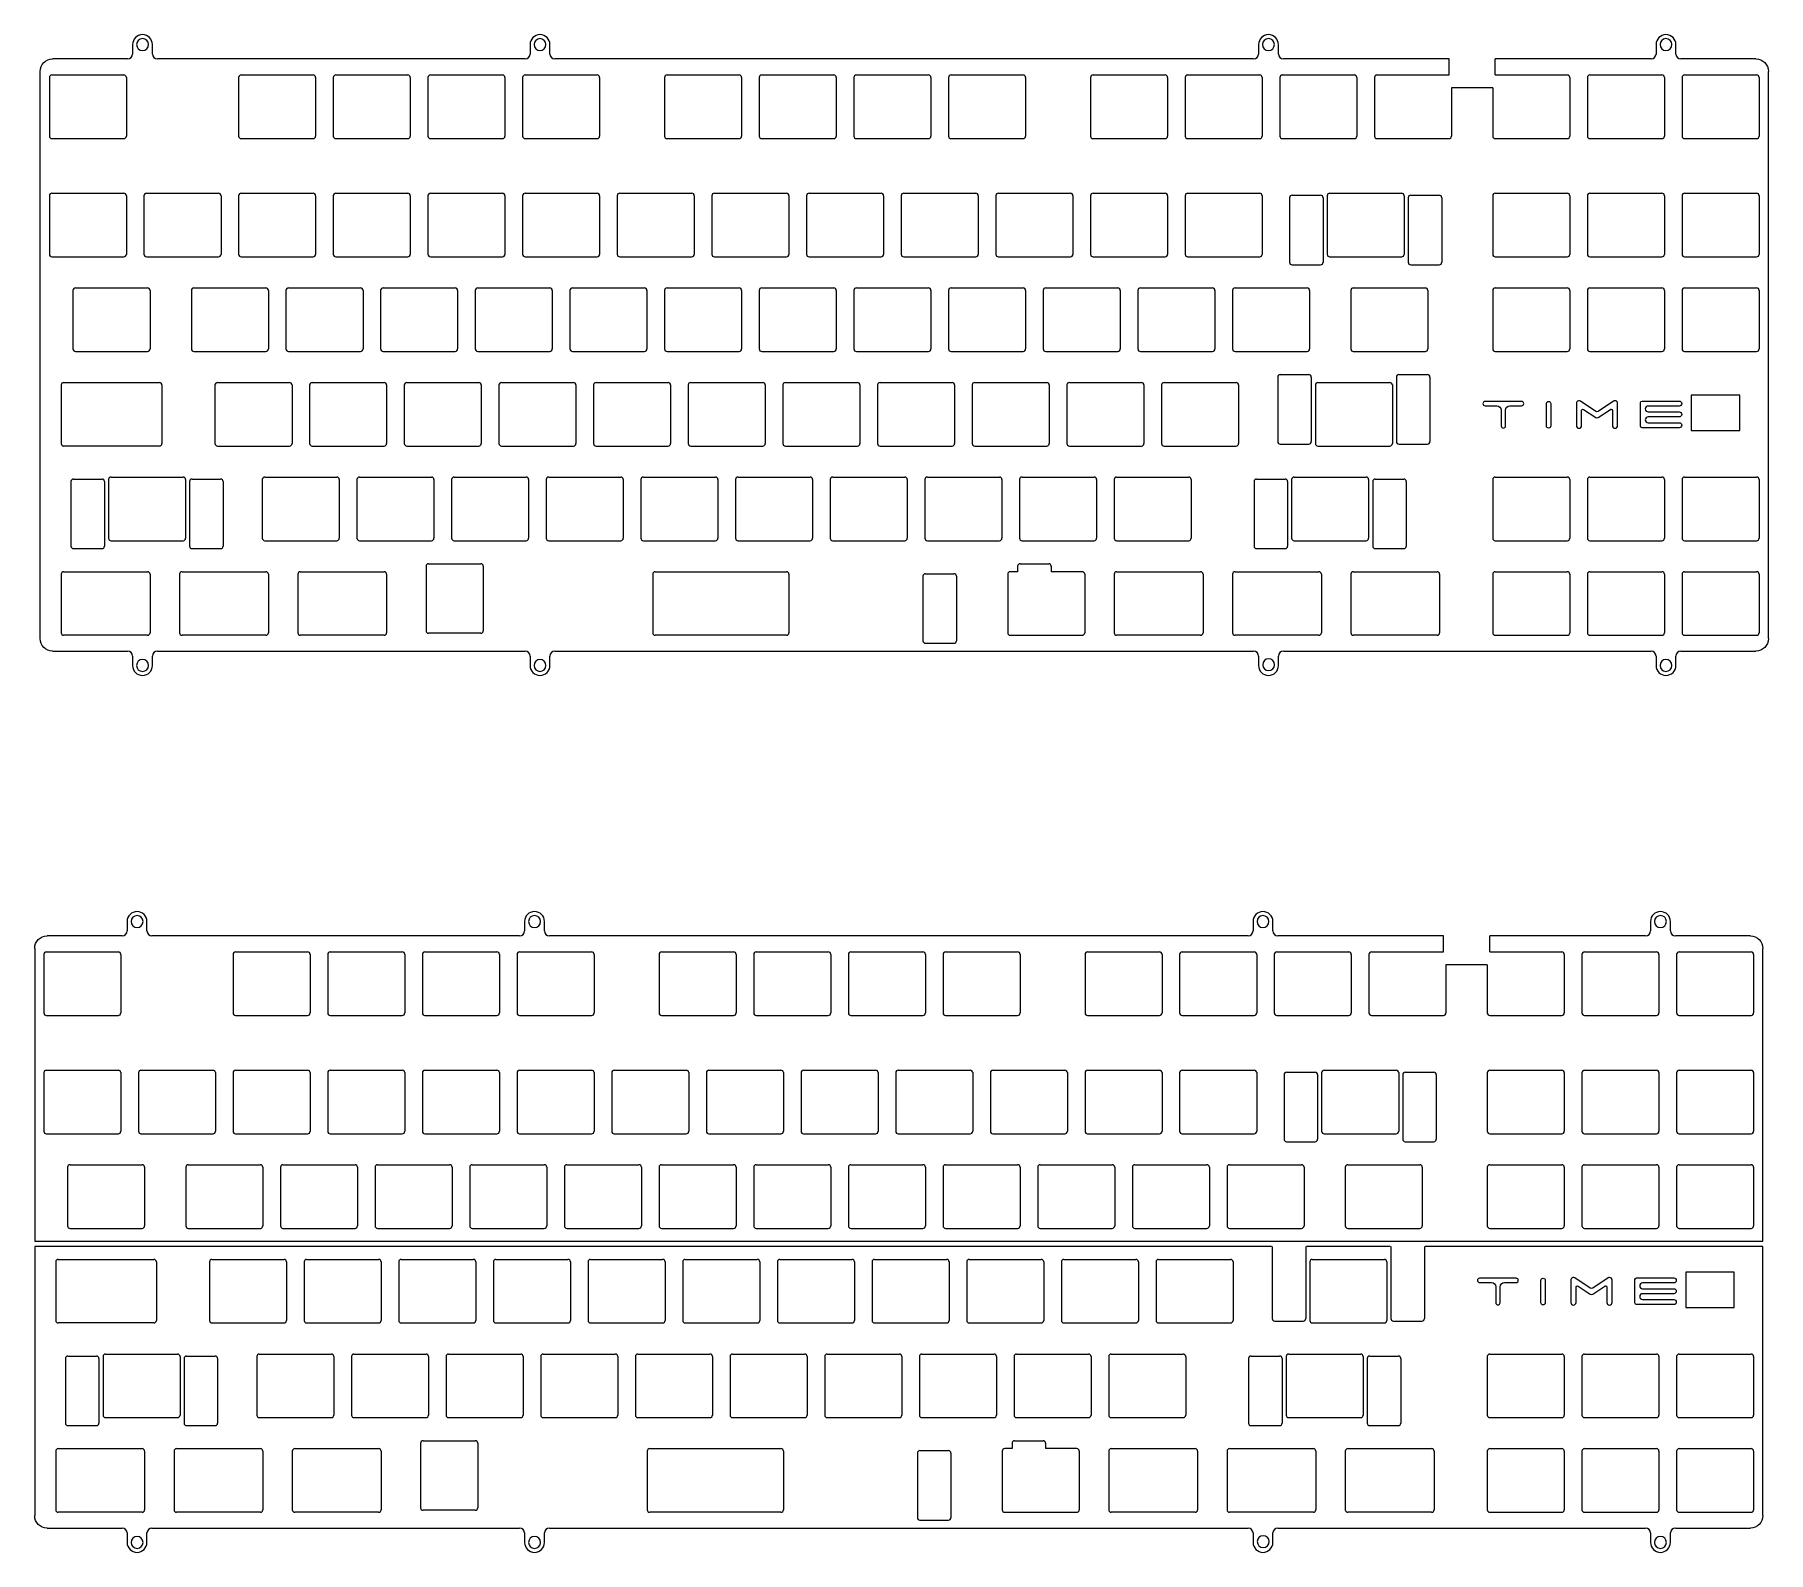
# Model space of a CAD drawing. Extents: x 132 to 481, y -549 to -243.
import ezdxf

# ---------------------------------------------------------------- set-up
doc = ezdxf.new("R2010")
doc.units = 0
doc.header["$MEASUREMENT"] = 0
doc.layers.add('Layer 1', color=7, linetype='Continuous')

# ---------------------------------------------------------------- blocks, each defined once
blk = doc.blocks.new('block 2')
at = {"layer": 'Layer 1', "color": 7, "lineweight": 9, "true_color": 0xffffff}
blk.add_open_spline([(135.57, -367.42), (134.19, -367.42), (133.07, -366.3), (133.07, -364.92)], degree=3, dxfattribs=at)
blk = doc.blocks.new('block 3')
at = {"layer": 'Layer 1', "color": 7, "lineweight": 9, "true_color": 0xffffff}
blk.add_lwpolyline([(135.57, -367.42), (150.67, -367.42)], dxfattribs=at)
blk = doc.blocks.new('block 4')
at = {"layer": 'Layer 1', "color": 7, "lineweight": 9, "true_color": 0xffffff}
blk.add_open_spline([(151.67, -368.42), (151.67, -367.87), (151.23, -367.42), (150.67, -367.42)], degree=3, dxfattribs=at)
blk = doc.blocks.new('block 5')
at = {"layer": 'Layer 1', "color": 7, "lineweight": 9, "true_color": 0xffffff}
blk.add_lwpolyline([(151.67, -368.42), (151.67, -370.32)], dxfattribs=at)
blk = doc.blocks.new('block 6')
at = {"layer": 'Layer 1', "color": 7, "lineweight": 9, "true_color": 0xffffff}
blk.add_open_spline([(151.67, -370.32), (151.67, -371.43), (152.57, -372.32), (153.67, -372.32), (154.78, -372.32), (155.67, -371.43), (155.67, -370.32)], degree=3, knots=[0, 0, 0, 0, 1, 1, 1, 2, 2, 2, 2], dxfattribs=at)
blk = doc.blocks.new('block 7')
at = {"layer": 'Layer 1', "color": 7, "lineweight": 9, "true_color": 0xffffff}
blk.add_lwpolyline([(155.67, -370.32), (155.67, -368.42)], dxfattribs=at)
blk = doc.blocks.new('block 8')
at = {"layer": 'Layer 1', "color": 7, "lineweight": 9, "true_color": 0xffffff}
blk.add_open_spline([(156.67, -367.42), (156.12, -367.42), (155.67, -367.87), (155.67, -368.42)], degree=3, dxfattribs=at)
blk = doc.blocks.new('block 9')
at = {"layer": 'Layer 1', "color": 7, "lineweight": 9, "true_color": 0xffffff}
blk.add_lwpolyline([(156.67, -367.42), (230.67, -367.42)], dxfattribs=at)
blk = doc.blocks.new('block 10')
at = {"layer": 'Layer 1', "color": 7, "lineweight": 9, "true_color": 0xffffff}
blk.add_open_spline([(231.67, -368.42), (231.67, -367.87), (231.23, -367.42), (230.67, -367.42)], degree=3, dxfattribs=at)
blk = doc.blocks.new('block 11')
at = {"layer": 'Layer 1', "color": 7, "lineweight": 9, "true_color": 0xffffff}
blk.add_lwpolyline([(231.67, -368.42), (231.67, -370.32)], dxfattribs=at)
blk = doc.blocks.new('block 12')
at = {"layer": 'Layer 1', "color": 7, "lineweight": 9, "true_color": 0xffffff}
blk.add_open_spline([(231.67, -370.32), (231.67, -371.43), (232.57, -372.32), (233.67, -372.32), (234.78, -372.32), (235.67, -371.43), (235.67, -370.32)], degree=3, knots=[0, 0, 0, 0, 1, 1, 1, 2, 2, 2, 2], dxfattribs=at)
blk = doc.blocks.new('block 13')
at = {"layer": 'Layer 1', "color": 7, "lineweight": 9, "true_color": 0xffffff}
blk.add_lwpolyline([(235.67, -370.32), (235.67, -368.42)], dxfattribs=at)
blk = doc.blocks.new('block 14')
at = {"layer": 'Layer 1', "color": 7, "lineweight": 9, "true_color": 0xffffff}
blk.add_open_spline([(236.67, -367.42), (236.12, -367.42), (235.67, -367.87), (235.67, -368.42)], degree=3, dxfattribs=at)
blk = doc.blocks.new('block 15')
at = {"layer": 'Layer 1', "color": 7, "lineweight": 9, "true_color": 0xffffff}
blk.add_lwpolyline([(236.67, -367.42), (377.29, -367.42)], dxfattribs=at)
blk = doc.blocks.new('block 16')
at = {"layer": 'Layer 1', "color": 7, "lineweight": 9, "true_color": 0xffffff}
blk.add_open_spline([(378.29, -368.42), (378.29, -367.87), (377.84, -367.42), (377.29, -367.42)], degree=3, dxfattribs=at)
blk = doc.blocks.new('block 17')
at = {"layer": 'Layer 1', "color": 7, "lineweight": 9, "true_color": 0xffffff}
blk.add_lwpolyline([(378.29, -368.42), (378.29, -370.32)], dxfattribs=at)
blk = doc.blocks.new('block 18')
at = {"layer": 'Layer 1', "color": 7, "lineweight": 9, "true_color": 0xffffff}
blk.add_open_spline([(378.29, -370.32), (378.29, -371.43), (379.18, -372.32), (380.29, -372.32), (381.39, -372.32), (382.29, -371.43), (382.29, -370.32)], degree=3, knots=[0, 0, 0, 0, 1, 1, 1, 2, 2, 2, 2], dxfattribs=at)
blk = doc.blocks.new('block 19')
at = {"layer": 'Layer 1', "color": 7, "lineweight": 9, "true_color": 0xffffff}
blk.add_lwpolyline([(382.29, -370.32), (382.29, -368.42)], dxfattribs=at)
blk = doc.blocks.new('block 20')
at = {"layer": 'Layer 1', "color": 7, "lineweight": 9, "true_color": 0xffffff}
blk.add_open_spline([(383.29, -367.42), (382.74, -367.42), (382.29, -367.87), (382.29, -368.42)], degree=3, dxfattribs=at)
blk = doc.blocks.new('block 21')
at = {"layer": 'Layer 1', "color": 7, "lineweight": 9, "true_color": 0xffffff}
blk.add_lwpolyline([(383.29, -367.42), (457.29, -367.42)], dxfattribs=at)
blk = doc.blocks.new('block 22')
at = {"layer": 'Layer 1', "color": 7, "lineweight": 9, "true_color": 0xffffff}
blk.add_open_spline([(458.29, -368.42), (458.29, -367.87), (457.84, -367.42), (457.29, -367.42)], degree=3, dxfattribs=at)
blk = doc.blocks.new('block 23')
at = {"layer": 'Layer 1', "color": 7, "lineweight": 9, "true_color": 0xffffff}
blk.add_lwpolyline([(458.29, -368.42), (458.29, -370.32)], dxfattribs=at)
blk = doc.blocks.new('block 24')
at = {"layer": 'Layer 1', "color": 7, "lineweight": 9, "true_color": 0xffffff}
blk.add_open_spline([(458.29, -370.32), (458.29, -371.43), (459.18, -372.32), (460.29, -372.32), (461.39, -372.32), (462.29, -371.43), (462.29, -370.32)], degree=3, knots=[0, 0, 0, 0, 1, 1, 1, 2, 2, 2, 2], dxfattribs=at)
blk = doc.blocks.new('block 25')
at = {"layer": 'Layer 1', "color": 7, "lineweight": 9, "true_color": 0xffffff}
blk.add_lwpolyline([(462.29, -370.32), (462.29, -368.42)], dxfattribs=at)
blk = doc.blocks.new('block 26')
at = {"layer": 'Layer 1', "color": 7, "lineweight": 9, "true_color": 0xffffff}
blk.add_open_spline([(463.29, -367.42), (462.74, -367.42), (462.29, -367.87), (462.29, -368.42)], degree=3, dxfattribs=at)
blk = doc.blocks.new('block 27')
at = {"layer": 'Layer 1', "color": 7, "lineweight": 9, "true_color": 0xffffff}
blk.add_lwpolyline([(463.29, -367.42), (478.39, -367.42)], dxfattribs=at)
blk = doc.blocks.new('block 28')
at = {"layer": 'Layer 1', "color": 7, "lineweight": 9, "true_color": 0xffffff}
blk.add_open_spline([(480.89, -364.92), (480.89, -366.3), (479.77, -367.42), (478.39, -367.42)], degree=3, dxfattribs=at)
blk = doc.blocks.new('block 29')
at = {"layer": 'Layer 1', "color": 7, "lineweight": 9, "true_color": 0xffffff}
blk.add_lwpolyline([(465.37, -315.92), (465.37, -323.04), (475.12, -323.04), (475.12, -315.92), (465.37, -315.92)], dxfattribs=at)
blk = doc.blocks.new('block 30')
at = {"layer": 'Layer 1', "color": 7, "lineweight": 9, "true_color": 0xffffff}
blk.add_open_spline([(152.47, -370.32), (152.47, -369.66), (153.01, -369.12), (153.67, -369.12), (154.34, -369.12), (154.87, -369.66), (154.87, -370.32), (154.87, -370.99), (154.34, -371.52), (153.67, -371.52), (153.01, -371.52), (152.47, -370.99), (152.47, -370.32)], degree=3, knots=[0, 0, 0, 0, 1, 1, 1, 2, 2, 2, 3, 3, 3, 4, 4, 4, 4], dxfattribs=at)
blk = doc.blocks.new('block 31')
at = {"layer": 'Layer 1', "color": 7, "lineweight": 9, "true_color": 0xffffff}
blk.add_open_spline([(232.47, -370.32), (232.47, -369.66), (233.01, -369.12), (233.67, -369.12), (234.34, -369.12), (234.87, -369.66), (234.87, -370.32), (234.87, -370.99), (234.34, -371.52), (233.67, -371.52), (233.01, -371.52), (232.47, -370.99), (232.47, -370.32)], degree=3, knots=[0, 0, 0, 0, 1, 1, 1, 2, 2, 2, 3, 3, 3, 4, 4, 4, 4], dxfattribs=at)
blk = doc.blocks.new('block 32')
at = {"layer": 'Layer 1', "color": 7, "lineweight": 9, "true_color": 0xffffff}
blk.add_open_spline([(379.12, -370.16), (379.12, -369.5), (379.66, -368.96), (380.32, -368.96), (380.99, -368.96), (381.52, -369.5), (381.52, -370.16), (381.52, -370.83), (380.99, -371.36), (380.32, -371.36), (379.66, -371.36), (379.12, -370.83), (379.12, -370.16)], degree=3, knots=[0, 0, 0, 0, 1, 1, 1, 2, 2, 2, 3, 3, 3, 4, 4, 4, 4], dxfattribs=at)
blk = doc.blocks.new('block 33')
at = {"layer": 'Layer 1', "color": 7, "lineweight": 9, "true_color": 0xffffff}
blk.add_open_spline([(459.09, -370.32), (459.09, -369.66), (459.62, -369.12), (460.29, -369.12), (460.95, -369.12), (461.49, -369.66), (461.49, -370.32), (461.49, -370.99), (460.95, -371.52), (460.29, -371.52), (459.62, -371.52), (459.09, -370.99), (459.09, -370.32)], degree=3, knots=[0, 0, 0, 0, 1, 1, 1, 2, 2, 2, 3, 3, 3, 4, 4, 4, 4], dxfattribs=at)
blk = doc.blocks.new('block 34')
at = {"layer": 'Layer 1', "color": 7, "lineweight": 9, "true_color": 0xffffff}
blk.add_lwpolyline([(478.39, -248.21), (465.07, -248.21)], dxfattribs=at)
blk = doc.blocks.new('block 35')
at = {"layer": 'Layer 1', "color": 7, "lineweight": 9, "true_color": 0xffffff}
blk.add_lwpolyline([(465.07, -248.21), (465.07, -248.21)], dxfattribs=at)
blk = doc.blocks.new('block 36')
at = {"layer": 'Layer 1', "color": 7, "lineweight": 9, "true_color": 0xffffff}
blk.add_lwpolyline([(465.07, -248.21), (463.29, -248.21)], dxfattribs=at)
blk = doc.blocks.new('block 37')
at = {"layer": 'Layer 1', "color": 7, "lineweight": 9, "true_color": 0xffffff}
blk.add_open_spline([(462.29, -247.21), (462.29, -247.76), (462.74, -248.21), (463.29, -248.21)], degree=3, dxfattribs=at)
blk = doc.blocks.new('block 38')
at = {"layer": 'Layer 1', "color": 7, "lineweight": 9, "true_color": 0xffffff}
blk.add_lwpolyline([(462.29, -247.21), (462.29, -245.31)], dxfattribs=at)
blk = doc.blocks.new('block 39')
at = {"layer": 'Layer 1', "color": 7, "lineweight": 9, "true_color": 0xffffff}
blk.add_open_spline([(462.29, -245.31), (462.29, -244.21), (461.39, -243.31), (460.29, -243.31), (459.18, -243.31), (458.29, -244.21), (458.29, -245.31)], degree=3, knots=[0, 0, 0, 0, 1, 1, 1, 2, 2, 2, 2], dxfattribs=at)
blk = doc.blocks.new('block 40')
at = {"layer": 'Layer 1', "color": 7, "lineweight": 9, "true_color": 0xffffff}
blk.add_lwpolyline([(458.29, -245.31), (458.29, -247.21)], dxfattribs=at)
blk = doc.blocks.new('block 41')
at = {"layer": 'Layer 1', "color": 7, "lineweight": 9, "true_color": 0xffffff}
blk.add_open_spline([(457.29, -248.21), (457.84, -248.21), (458.29, -247.76), (458.29, -247.21)], degree=3, dxfattribs=at)
blk = doc.blocks.new('block 42')
at = {"layer": 'Layer 1', "color": 7, "lineweight": 9, "true_color": 0xffffff}
blk.add_lwpolyline([(457.29, -248.21), (425.93, -248.21)], dxfattribs=at)
blk = doc.blocks.new('block 43')
at = {"layer": 'Layer 1', "color": 7, "lineweight": 9, "true_color": 0xffffff}
blk.add_lwpolyline([(425.43, -254.01), (417.12, -254.01)], dxfattribs=at)
blk = doc.blocks.new('block 44')
at = {"layer": 'Layer 1', "color": 7, "lineweight": 9, "true_color": 0xffffff}
blk.add_lwpolyline([(416.62, -248.21), (383.29, -248.21)], dxfattribs=at)
blk = doc.blocks.new('block 45')
at = {"layer": 'Layer 1', "color": 7, "lineweight": 9, "true_color": 0xffffff}
blk.add_open_spline([(382.29, -247.21), (382.29, -247.76), (382.74, -248.21), (383.29, -248.21)], degree=3, dxfattribs=at)
blk = doc.blocks.new('block 46')
at = {"layer": 'Layer 1', "color": 7, "lineweight": 9, "true_color": 0xffffff}
blk.add_lwpolyline([(382.29, -247.21), (382.29, -245.31)], dxfattribs=at)
blk = doc.blocks.new('block 47')
at = {"layer": 'Layer 1', "color": 7, "lineweight": 9, "true_color": 0xffffff}
blk.add_open_spline([(382.29, -245.31), (382.29, -244.21), (381.39, -243.31), (380.29, -243.31), (379.18, -243.31), (378.29, -244.21), (378.29, -245.31)], degree=3, knots=[0, 0, 0, 0, 1, 1, 1, 2, 2, 2, 2], dxfattribs=at)
blk = doc.blocks.new('block 48')
at = {"layer": 'Layer 1', "color": 7, "lineweight": 9, "true_color": 0xffffff}
blk.add_lwpolyline([(378.29, -245.31), (378.29, -247.21)], dxfattribs=at)
blk = doc.blocks.new('block 49')
at = {"layer": 'Layer 1', "color": 7, "lineweight": 9, "true_color": 0xffffff}
blk.add_open_spline([(377.29, -248.21), (377.84, -248.21), (378.29, -247.76), (378.29, -247.21)], degree=3, dxfattribs=at)
blk = doc.blocks.new('block 50')
at = {"layer": 'Layer 1', "color": 7, "lineweight": 9, "true_color": 0xffffff}
blk.add_lwpolyline([(377.29, -248.21), (236.67, -248.21)], dxfattribs=at)
blk = doc.blocks.new('block 51')
at = {"layer": 'Layer 1', "color": 7, "lineweight": 9, "true_color": 0xffffff}
blk.add_open_spline([(235.67, -247.21), (235.67, -247.76), (236.12, -248.21), (236.67, -248.21)], degree=3, dxfattribs=at)
blk = doc.blocks.new('block 52')
at = {"layer": 'Layer 1', "color": 7, "lineweight": 9, "true_color": 0xffffff}
blk.add_lwpolyline([(235.67, -247.21), (235.67, -245.31)], dxfattribs=at)
blk = doc.blocks.new('block 53')
at = {"layer": 'Layer 1', "color": 7, "lineweight": 9, "true_color": 0xffffff}
blk.add_open_spline([(235.67, -245.31), (235.67, -244.21), (234.78, -243.31), (233.67, -243.31), (232.57, -243.31), (231.67, -244.21), (231.67, -245.31)], degree=3, knots=[0, 0, 0, 0, 1, 1, 1, 2, 2, 2, 2], dxfattribs=at)
blk = doc.blocks.new('block 54')
at = {"layer": 'Layer 1', "color": 7, "lineweight": 9, "true_color": 0xffffff}
blk.add_lwpolyline([(231.67, -245.31), (231.67, -247.21)], dxfattribs=at)
blk = doc.blocks.new('block 55')
at = {"layer": 'Layer 1', "color": 7, "lineweight": 9, "true_color": 0xffffff}
blk.add_open_spline([(230.67, -248.21), (231.23, -248.21), (231.67, -247.76), (231.67, -247.21)], degree=3, dxfattribs=at)
blk = doc.blocks.new('block 56')
at = {"layer": 'Layer 1', "color": 7, "lineweight": 9, "true_color": 0xffffff}
blk.add_lwpolyline([(230.67, -248.21), (156.67, -248.21)], dxfattribs=at)
blk = doc.blocks.new('block 57')
at = {"layer": 'Layer 1', "color": 7, "lineweight": 9, "true_color": 0xffffff}
blk.add_open_spline([(155.67, -247.21), (155.67, -247.76), (156.12, -248.21), (156.67, -248.21)], degree=3, dxfattribs=at)
blk = doc.blocks.new('block 58')
at = {"layer": 'Layer 1', "color": 7, "lineweight": 9, "true_color": 0xffffff}
blk.add_lwpolyline([(155.67, -247.21), (155.67, -245.31)], dxfattribs=at)
blk = doc.blocks.new('block 59')
at = {"layer": 'Layer 1', "color": 7, "lineweight": 9, "true_color": 0xffffff}
blk.add_open_spline([(155.67, -245.31), (155.67, -244.21), (154.78, -243.31), (153.67, -243.31), (152.57, -243.31), (151.67, -244.21), (151.67, -245.31)], degree=3, knots=[0, 0, 0, 0, 1, 1, 1, 2, 2, 2, 2], dxfattribs=at)
blk = doc.blocks.new('block 60')
at = {"layer": 'Layer 1', "color": 7, "lineweight": 9, "true_color": 0xffffff}
blk.add_lwpolyline([(151.67, -245.31), (151.67, -247.21)], dxfattribs=at)
blk = doc.blocks.new('block 61')
at = {"layer": 'Layer 1', "color": 7, "lineweight": 9, "true_color": 0xffffff}
blk.add_open_spline([(150.67, -248.21), (151.23, -248.21), (151.67, -247.76), (151.67, -247.21)], degree=3, dxfattribs=at)
blk = doc.blocks.new('block 62')
at = {"layer": 'Layer 1', "color": 7, "lineweight": 9, "true_color": 0xffffff}
blk.add_lwpolyline([(150.67, -248.21), (135.57, -248.21)], dxfattribs=at)
blk = doc.blocks.new('block 63')
at = {"layer": 'Layer 1', "color": 7, "lineweight": 9, "true_color": 0xffffff}
blk.add_open_spline([(133.07, -250.71), (133.07, -249.33), (134.19, -248.21), (135.57, -248.21)], degree=3, dxfattribs=at)
blk = doc.blocks.new('block 64')
at = {"layer": 'Layer 1', "color": 7, "lineweight": 9, "true_color": 0xffffff}
blk.add_open_spline([(478.39, -248.21), (479.77, -248.21), (480.89, -249.33), (480.89, -250.71)], degree=3, dxfattribs=at)
blk = doc.blocks.new('block 65')
at = {"layer": 'Layer 1', "color": 7, "lineweight": 9, "true_color": 0xffffff}
blk.add_open_spline([(379.09, -245.31), (379.09, -244.65), (379.62, -244.11), (380.29, -244.11), (380.95, -244.11), (381.49, -244.65), (381.49, -245.31), (381.49, -245.97), (380.95, -246.51), (380.29, -246.51), (379.62, -246.51), (379.09, -245.97), (379.09, -245.31)], degree=3, knots=[0, 0, 0, 0, 1, 1, 1, 2, 2, 2, 3, 3, 3, 4, 4, 4, 4], dxfattribs=at)
blk = doc.blocks.new('block 66')
at = {"layer": 'Layer 1', "color": 7, "lineweight": 9, "true_color": 0xffffff}
blk.add_open_spline([(232.47, -245.31), (232.47, -244.65), (233.01, -244.11), (233.67, -244.11), (234.34, -244.11), (234.87, -244.65), (234.87, -245.31), (234.87, -245.97), (234.34, -246.51), (233.67, -246.51), (233.01, -246.51), (232.47, -245.97), (232.47, -245.31)], degree=3, knots=[0, 0, 0, 0, 1, 1, 1, 2, 2, 2, 3, 3, 3, 4, 4, 4, 4], dxfattribs=at)
blk = doc.blocks.new('block 67')
at = {"layer": 'Layer 1', "color": 7, "lineweight": 9, "true_color": 0xffffff}
blk.add_open_spline([(152.47, -245.31), (152.47, -244.65), (153.01, -244.11), (153.67, -244.11), (154.34, -244.11), (154.87, -244.65), (154.87, -245.31), (154.87, -245.97), (154.34, -246.51), (153.67, -246.51), (153.01, -246.51), (152.47, -245.97), (152.47, -245.31)], degree=3, knots=[0, 0, 0, 0, 1, 1, 1, 2, 2, 2, 3, 3, 3, 4, 4, 4, 4], dxfattribs=at)
blk = doc.blocks.new('block 68')
at = {"layer": 'Layer 1', "color": 7, "lineweight": 9, "true_color": 0xffffff}
blk.add_open_spline([(459.09, -245.31), (459.09, -244.65), (459.62, -244.11), (460.29, -244.11), (460.95, -244.11), (461.49, -244.65), (461.49, -245.31), (461.49, -245.97), (460.95, -246.51), (460.29, -246.51), (459.62, -246.51), (459.09, -245.97), (459.09, -245.31)], degree=3, knots=[0, 0, 0, 0, 1, 1, 1, 2, 2, 2, 3, 3, 3, 4, 4, 4, 4], dxfattribs=at)
blk = doc.blocks.new('block 69')
at = {"layer": 'Layer 1', "color": 7, "lineweight": 9, "true_color": 0xffffff}
blk.add_open_spline([(426.26, -318.03), (426.26, -318.03), (423.9, -318.03), (423.9, -318.03), (423.65, -318.03), (423.46, -317.84), (423.46, -317.59), (423.46, -317.35), (423.65, -317.16), (423.9, -317.16), (423.9, -317.16), (431.24, -317.16), (431.24, -317.16), (431.48, -317.16), (431.68, -317.35), (431.68, -317.59), (431.68, -317.84), (431.48, -318.03), (431.24, -318.03), (431.24, -318.03), (428.88, -318.03), (428.88, -318.03), (428.4, -318.03), (428, -318.42), (428, -318.91), (428, -318.91), (428, -322.09), (428, -322.09), (428, -322.34), (427.81, -322.53), (427.57, -322.53), (427.33, -322.53), (427.13, -322.34), (427.13, -322.09), (427.13, -322.09), (427.13, -318.91), (427.13, -318.91), (427.13, -318.42), (426.74, -318.03), (426.26, -318.03)], degree=3, knots=[0, 0, 0, 0, 1, 1, 1, 2, 2, 2, 3, 3, 3, 4, 4, 4, 5, 5, 5, 6, 6, 6, 7, 7, 7, 8, 8, 8, 9, 9, 9, 10, 10, 10, 11, 11, 11, 12, 12, 12, 13, 13, 13, 13], dxfattribs=at)
blk = doc.blocks.new('block 70')
at = {"layer": 'Layer 1', "color": 7, "lineweight": 9, "true_color": 0xffffff}
blk.add_open_spline([(449.09, -318.75), (449.09, -318.75), (446.64, -320.38), (446.64, -320.38), (446.5, -320.47), (446.31, -320.47), (446.16, -320.38), (446.16, -320.38), (443.71, -318.75), (443.71, -318.75), (443.59, -318.67), (443.43, -318.7), (443.35, -318.82), (443.32, -318.86), (443.3, -318.91), (443.3, -318.97), (443.3, -318.97), (443.3, -322.02), (443.3, -322.02), (443.3, -322.32), (443.07, -322.55), (442.78, -322.55), (442.48, -322.55), (442.25, -322.32), (442.25, -322.02), (442.25, -322.02), (442.25, -317.54), (442.25, -317.54), (442.25, -317.44), (442.28, -317.33), (442.33, -317.25), (442.49, -317.01), (442.82, -316.94), (443.06, -317.1), (443.06, -317.1), (446.16, -319.17), (446.16, -319.17), (446.31, -319.26), (446.5, -319.26), (446.64, -319.17), (446.64, -319.17), (449.74, -317.1), (449.74, -317.1), (449.83, -317.05), (449.93, -317.01), (450.03, -317.01), (450.32, -317.01), (450.56, -317.25), (450.56, -317.54), (450.56, -317.54), (450.56, -322.02), (450.56, -322.02), (450.56, -322.32), (450.32, -322.55), (450.03, -322.55), (449.74, -322.55), (449.5, -322.32), (449.5, -322.02), (449.5, -322.02), (449.5, -318.97), (449.5, -318.97), (449.5, -318.82), (449.38, -318.7), (449.24, -318.7), (449.18, -318.7), (449.13, -318.72), (449.09, -318.75)], degree=3, knots=[0, 0, 0, 0, 1, 1, 1, 2, 2, 2, 3, 3, 3, 4, 4, 4, 5, 5, 5, 6, 6, 6, 7, 7, 7, 8, 8, 8, 9, 9, 9, 10, 10, 10, 11, 11, 11, 12, 12, 12, 13, 13, 13, 14, 14, 14, 15, 15, 15, 16, 16, 16, 17, 17, 17, 18, 18, 18, 19, 19, 19, 20, 20, 20, 21, 21, 21, 22, 22, 22, 22], dxfattribs=at)
blk = doc.blocks.new('block 71')
at = {"layer": 'Layer 1', "color": 7, "lineweight": 9, "true_color": 0xffffff}
blk.add_open_spline([(455.13, -317.43), (455.13, -317.43), (455.13, -319.57), (455.13, -319.57), (455.13, -319.57), (455.13, -322.11), (455.13, -322.11), (455.13, -322.3), (455.28, -322.46), (455.48, -322.46), (455.48, -322.46), (462.95, -322.46), (462.95, -322.46), (463.23, -322.46), (463.46, -322.23), (463.46, -321.95), (463.46, -321.67), (463.23, -321.44), (462.95, -321.44), (462.95, -321.44), (456.7, -321.44), (456.7, -321.44), (456.38, -321.44), (456.12, -321.18), (456.12, -320.86), (456.12, -320.54), (456.38, -320.27), (456.7, -320.27), (456.7, -320.27), (462.95, -320.27), (462.95, -320.27), (463.23, -320.27), (463.46, -320.05), (463.46, -319.77), (463.46, -319.49), (463.23, -319.26), (462.95, -319.26), (462.95, -319.26), (456.7, -319.26), (456.7, -319.26), (456.38, -319.26), (456.12, -319), (456.12, -318.68), (456.12, -318.35), (456.38, -318.09), (456.7, -318.09), (456.7, -318.09), (462.95, -318.09), (462.95, -318.09), (463.23, -318.09), (463.46, -317.87), (463.46, -317.59), (463.46, -317.31), (463.23, -317.08), (462.95, -317.08), (462.95, -317.08), (455.48, -317.08), (455.48, -317.08), (455.28, -317.08), (455.13, -317.23), (455.13, -317.43)], degree=3, knots=[0, 0, 0, 0, 1, 1, 1, 2, 2, 2, 3, 3, 3, 4, 4, 4, 5, 5, 5, 6, 6, 6, 7, 7, 7, 8, 8, 8, 9, 9, 9, 10, 10, 10, 11, 11, 11, 12, 12, 12, 13, 13, 13, 14, 14, 14, 15, 15, 15, 16, 16, 16, 17, 17, 17, 18, 18, 18, 19, 19, 19, 20, 20, 20, 20], dxfattribs=at)
blk = doc.blocks.new('block 72')
at = {"layer": 'Layer 1', "color": 7, "lineweight": 9, "true_color": 0xffffff}
blk.add_open_spline([(437.11, -322.09), (437.11, -322.09), (437.11, -317.59), (437.11, -317.59), (437.11, -317.35), (436.91, -317.16), (436.67, -317.16), (436.43, -317.16), (436.24, -317.35), (436.24, -317.59), (436.24, -317.59), (436.24, -322.09), (436.24, -322.09), (436.24, -322.34), (436.43, -322.53), (436.67, -322.53), (436.91, -322.53), (437.11, -322.34), (437.11, -322.09)], degree=3, knots=[0, 0, 0, 0, 1, 1, 1, 2, 2, 2, 3, 3, 3, 4, 4, 4, 5, 5, 5, 6, 6, 6, 6], dxfattribs=at)
blk = doc.blocks.new('block 73')
at = {"layer": 'Layer 1', "color": 7, "lineweight": 9, "true_color": 0xffffff}
blk.add_lwpolyline([(135.42, -251.43), (149.92, -251.43)], dxfattribs=at)
blk = doc.blocks.new('block 74')
at = {"layer": 'Layer 1', "color": 7, "lineweight": 9, "true_color": 0xffffff}
blk.add_lwpolyline([(135.42, -264.23), (149.92, -264.23)], dxfattribs=at)
blk = doc.blocks.new('block 75')
at = {"layer": 'Layer 1', "color": 7, "lineweight": 9, "true_color": 0xffffff}
blk.add_lwpolyline([(134.92, -251.93), (134.92, -263.73)], dxfattribs=at)
blk = doc.blocks.new('block 76')
at = {"layer": 'Layer 1', "color": 7, "lineweight": 9, "true_color": 0xffffff}
blk.add_lwpolyline([(150.42, -251.93), (150.42, -263.73)], dxfattribs=at)
blk = doc.blocks.new('block 77')
at = {"layer": 'Layer 1', "color": 7, "lineweight": 9, "true_color": 0xffffff}
blk.add_open_spline([(135.42, -251.43), (135.15, -251.43), (134.92, -251.65), (134.92, -251.93)], degree=3, dxfattribs=at)
blk = doc.blocks.new('block 78')
at = {"layer": 'Layer 1', "color": 7, "lineweight": 9, "true_color": 0xffffff}
blk.add_open_spline([(150.42, -251.93), (150.42, -251.65), (150.2, -251.43), (149.92, -251.43)], degree=3, dxfattribs=at)
blk = doc.blocks.new('block 79')
at = {"layer": 'Layer 1', "color": 7, "lineweight": 9, "true_color": 0xffffff}
blk.add_open_spline([(134.92, -263.73), (134.92, -264), (135.15, -264.23), (135.42, -264.23)], degree=3, dxfattribs=at)
blk = doc.blocks.new('block 80')
at = {"layer": 'Layer 1', "color": 7, "lineweight": 9, "true_color": 0xffffff}
blk.add_open_spline([(149.92, -264.23), (150.2, -264.23), (150.42, -264), (150.42, -263.73)], degree=3, dxfattribs=at)
blk = doc.blocks.new('block 81')
at = {"layer": 'Layer 1', "color": 7, "lineweight": 9, "true_color": 0xffffff}
blk.add_lwpolyline([(173.52, -251.43), (188.02, -251.43)], dxfattribs=at)
blk = doc.blocks.new('block 82')
at = {"layer": 'Layer 1', "color": 7, "lineweight": 9, "true_color": 0xffffff}
blk.add_lwpolyline([(173.52, -264.23), (188.02, -264.23)], dxfattribs=at)
blk = doc.blocks.new('block 83')
at = {"layer": 'Layer 1', "color": 7, "lineweight": 9, "true_color": 0xffffff}
blk.add_lwpolyline([(173.02, -251.93), (173.02, -263.73)], dxfattribs=at)
blk = doc.blocks.new('block 84')
at = {"layer": 'Layer 1', "color": 7, "lineweight": 9, "true_color": 0xffffff}
blk.add_lwpolyline([(188.52, -251.93), (188.52, -263.73)], dxfattribs=at)
blk = doc.blocks.new('block 85')
at = {"layer": 'Layer 1', "color": 7, "lineweight": 9, "true_color": 0xffffff}
blk.add_open_spline([(173.52, -251.43), (173.25, -251.43), (173.02, -251.65), (173.02, -251.93)], degree=3, dxfattribs=at)
blk = doc.blocks.new('block 86')
at = {"layer": 'Layer 1', "color": 7, "lineweight": 9, "true_color": 0xffffff}
blk.add_open_spline([(188.52, -251.93), (188.52, -251.65), (188.3, -251.43), (188.02, -251.43)], degree=3, dxfattribs=at)
blk = doc.blocks.new('block 87')
at = {"layer": 'Layer 1', "color": 7, "lineweight": 9, "true_color": 0xffffff}
blk.add_open_spline([(173.02, -263.73), (173.02, -264), (173.25, -264.23), (173.52, -264.23)], degree=3, dxfattribs=at)
blk = doc.blocks.new('block 88')
at = {"layer": 'Layer 1', "color": 7, "lineweight": 9, "true_color": 0xffffff}
blk.add_open_spline([(188.02, -264.23), (188.3, -264.23), (188.52, -264), (188.52, -263.73)], degree=3, dxfattribs=at)
blk = doc.blocks.new('block 89')
at = {"layer": 'Layer 1', "color": 7, "lineweight": 9, "true_color": 0xffffff}
blk.add_lwpolyline([(192.57, -251.43), (207.07, -251.43)], dxfattribs=at)
blk = doc.blocks.new('block 90')
at = {"layer": 'Layer 1', "color": 7, "lineweight": 9, "true_color": 0xffffff}
blk.add_lwpolyline([(192.57, -264.23), (207.07, -264.23)], dxfattribs=at)
blk = doc.blocks.new('block 91')
at = {"layer": 'Layer 1', "color": 7, "lineweight": 9, "true_color": 0xffffff}
blk.add_lwpolyline([(192.07, -251.93), (192.07, -263.73)], dxfattribs=at)
blk = doc.blocks.new('block 92')
at = {"layer": 'Layer 1', "color": 7, "lineweight": 9, "true_color": 0xffffff}
blk.add_lwpolyline([(207.57, -251.93), (207.57, -263.73)], dxfattribs=at)
blk = doc.blocks.new('block 93')
at = {"layer": 'Layer 1', "color": 7, "lineweight": 9, "true_color": 0xffffff}
blk.add_open_spline([(192.57, -251.43), (192.3, -251.43), (192.07, -251.65), (192.07, -251.93)], degree=3, dxfattribs=at)
blk = doc.blocks.new('block 94')
at = {"layer": 'Layer 1', "color": 7, "lineweight": 9, "true_color": 0xffffff}
blk.add_open_spline([(207.57, -251.93), (207.57, -251.65), (207.35, -251.43), (207.07, -251.43)], degree=3, dxfattribs=at)
blk = doc.blocks.new('block 95')
at = {"layer": 'Layer 1', "color": 7, "lineweight": 9, "true_color": 0xffffff}
blk.add_open_spline([(192.07, -263.73), (192.07, -264), (192.3, -264.23), (192.57, -264.23)], degree=3, dxfattribs=at)
blk = doc.blocks.new('block 96')
at = {"layer": 'Layer 1', "color": 7, "lineweight": 9, "true_color": 0xffffff}
blk.add_open_spline([(207.07, -264.23), (207.35, -264.23), (207.57, -264), (207.57, -263.73)], degree=3, dxfattribs=at)
blk = doc.blocks.new('block 97')
at = {"layer": 'Layer 1', "color": 7, "lineweight": 9, "true_color": 0xffffff}
blk.add_lwpolyline([(211.62, -251.43), (226.12, -251.43)], dxfattribs=at)
blk = doc.blocks.new('block 98')
at = {"layer": 'Layer 1', "color": 7, "lineweight": 9, "true_color": 0xffffff}
blk.add_lwpolyline([(211.62, -264.23), (226.12, -264.23)], dxfattribs=at)
blk = doc.blocks.new('block 99')
at = {"layer": 'Layer 1', "color": 7, "lineweight": 9, "true_color": 0xffffff}
blk.add_lwpolyline([(211.12, -251.93), (211.12, -263.73)], dxfattribs=at)
blk = doc.blocks.new('block 100')
at = {"layer": 'Layer 1', "color": 7, "lineweight": 9, "true_color": 0xffffff}
blk.add_lwpolyline([(226.62, -251.93), (226.62, -263.73)], dxfattribs=at)
blk = doc.blocks.new('block 101')
at = {"layer": 'Layer 1', "color": 7, "lineweight": 9, "true_color": 0xffffff}
blk.add_open_spline([(211.62, -251.43), (211.35, -251.43), (211.12, -251.65), (211.12, -251.93)], degree=3, dxfattribs=at)
blk = doc.blocks.new('block 102')
at = {"layer": 'Layer 1', "color": 7, "lineweight": 9, "true_color": 0xffffff}
blk.add_open_spline([(226.62, -251.93), (226.62, -251.65), (226.4, -251.43), (226.12, -251.43)], degree=3, dxfattribs=at)
blk = doc.blocks.new('block 103')
at = {"layer": 'Layer 1', "color": 7, "lineweight": 9, "true_color": 0xffffff}
blk.add_open_spline([(211.12, -263.73), (211.12, -264), (211.35, -264.23), (211.62, -264.23)], degree=3, dxfattribs=at)
blk = doc.blocks.new('block 104')
at = {"layer": 'Layer 1', "color": 7, "lineweight": 9, "true_color": 0xffffff}
blk.add_open_spline([(226.12, -264.23), (226.4, -264.23), (226.62, -264), (226.62, -263.73)], degree=3, dxfattribs=at)
blk = doc.blocks.new('block 105')
at = {"layer": 'Layer 1', "color": 7, "lineweight": 9, "true_color": 0xffffff}
blk.add_lwpolyline([(230.67, -251.43), (245.17, -251.43)], dxfattribs=at)
blk = doc.blocks.new('block 106')
at = {"layer": 'Layer 1', "color": 7, "lineweight": 9, "true_color": 0xffffff}
blk.add_lwpolyline([(230.67, -264.23), (245.17, -264.23)], dxfattribs=at)
blk = doc.blocks.new('block 107')
at = {"layer": 'Layer 1', "color": 7, "lineweight": 9, "true_color": 0xffffff}
blk.add_lwpolyline([(230.17, -251.93), (230.17, -263.73)], dxfattribs=at)
blk = doc.blocks.new('block 108')
at = {"layer": 'Layer 1', "color": 7, "lineweight": 9, "true_color": 0xffffff}
blk.add_lwpolyline([(245.67, -251.93), (245.67, -263.73)], dxfattribs=at)
blk = doc.blocks.new('block 109')
at = {"layer": 'Layer 1', "color": 7, "lineweight": 9, "true_color": 0xffffff}
blk.add_open_spline([(230.67, -251.43), (230.4, -251.43), (230.17, -251.65), (230.17, -251.93)], degree=3, dxfattribs=at)
blk = doc.blocks.new('block 110')
at = {"layer": 'Layer 1', "color": 7, "lineweight": 9, "true_color": 0xffffff}
blk.add_open_spline([(245.67, -251.93), (245.67, -251.65), (245.45, -251.43), (245.17, -251.43)], degree=3, dxfattribs=at)
blk = doc.blocks.new('block 111')
at = {"layer": 'Layer 1', "color": 7, "lineweight": 9, "true_color": 0xffffff}
blk.add_open_spline([(230.17, -263.73), (230.17, -264), (230.4, -264.23), (230.67, -264.23)], degree=3, dxfattribs=at)
blk = doc.blocks.new('block 112')
at = {"layer": 'Layer 1', "color": 7, "lineweight": 9, "true_color": 0xffffff}
blk.add_open_spline([(245.17, -264.23), (245.45, -264.23), (245.67, -264), (245.67, -263.73)], degree=3, dxfattribs=at)
blk = doc.blocks.new('block 113')
at = {"layer": 'Layer 1', "color": 7, "lineweight": 9, "true_color": 0xffffff}
blk.add_lwpolyline([(259.25, -251.43), (273.75, -251.43)], dxfattribs=at)
blk = doc.blocks.new('block 114')
at = {"layer": 'Layer 1', "color": 7, "lineweight": 9, "true_color": 0xffffff}
blk.add_lwpolyline([(259.25, -264.23), (273.75, -264.23)], dxfattribs=at)
blk = doc.blocks.new('block 115')
at = {"layer": 'Layer 1', "color": 7, "lineweight": 9, "true_color": 0xffffff}
blk.add_lwpolyline([(258.75, -251.93), (258.75, -263.73)], dxfattribs=at)
blk = doc.blocks.new('block 116')
at = {"layer": 'Layer 1', "color": 7, "lineweight": 9, "true_color": 0xffffff}
blk.add_lwpolyline([(274.25, -251.93), (274.25, -263.73)], dxfattribs=at)
blk = doc.blocks.new('block 117')
at = {"layer": 'Layer 1', "color": 7, "lineweight": 9, "true_color": 0xffffff}
blk.add_open_spline([(259.25, -251.43), (258.97, -251.43), (258.75, -251.65), (258.75, -251.93)], degree=3, dxfattribs=at)
blk = doc.blocks.new('block 118')
at = {"layer": 'Layer 1', "color": 7, "lineweight": 9, "true_color": 0xffffff}
blk.add_open_spline([(274.25, -251.93), (274.25, -251.65), (274.02, -251.43), (273.75, -251.43)], degree=3, dxfattribs=at)
blk = doc.blocks.new('block 119')
at = {"layer": 'Layer 1', "color": 7, "lineweight": 9, "true_color": 0xffffff}
blk.add_open_spline([(258.75, -263.73), (258.75, -264), (258.97, -264.23), (259.25, -264.23)], degree=3, dxfattribs=at)
blk = doc.blocks.new('block 120')
at = {"layer": 'Layer 1', "color": 7, "lineweight": 9, "true_color": 0xffffff}
blk.add_open_spline([(273.75, -264.23), (274.02, -264.23), (274.25, -264), (274.25, -263.73)], degree=3, dxfattribs=at)
blk = doc.blocks.new('block 121')
at = {"layer": 'Layer 1', "color": 7, "lineweight": 9, "true_color": 0xffffff}
blk.add_lwpolyline([(278.3, -251.43), (292.8, -251.43)], dxfattribs=at)
blk = doc.blocks.new('block 122')
at = {"layer": 'Layer 1', "color": 7, "lineweight": 9, "true_color": 0xffffff}
blk.add_lwpolyline([(278.3, -264.23), (292.8, -264.23)], dxfattribs=at)
blk = doc.blocks.new('block 123')
at = {"layer": 'Layer 1', "color": 7, "lineweight": 9, "true_color": 0xffffff}
blk.add_lwpolyline([(277.8, -251.93), (277.8, -263.73)], dxfattribs=at)
blk = doc.blocks.new('block 124')
at = {"layer": 'Layer 1', "color": 7, "lineweight": 9, "true_color": 0xffffff}
blk.add_lwpolyline([(293.3, -251.93), (293.3, -263.73)], dxfattribs=at)
blk = doc.blocks.new('block 125')
at = {"layer": 'Layer 1', "color": 7, "lineweight": 9, "true_color": 0xffffff}
blk.add_open_spline([(278.3, -251.43), (278.02, -251.43), (277.8, -251.65), (277.8, -251.93)], degree=3, dxfattribs=at)
blk = doc.blocks.new('block 126')
at = {"layer": 'Layer 1', "color": 7, "lineweight": 9, "true_color": 0xffffff}
blk.add_open_spline([(293.3, -251.93), (293.3, -251.65), (293.07, -251.43), (292.8, -251.43)], degree=3, dxfattribs=at)
blk = doc.blocks.new('block 127')
at = {"layer": 'Layer 1', "color": 7, "lineweight": 9, "true_color": 0xffffff}
blk.add_open_spline([(277.8, -263.73), (277.8, -264), (278.02, -264.23), (278.3, -264.23)], degree=3, dxfattribs=at)
blk = doc.blocks.new('block 128')
at = {"layer": 'Layer 1', "color": 7, "lineweight": 9, "true_color": 0xffffff}
blk.add_open_spline([(292.8, -264.23), (293.07, -264.23), (293.3, -264), (293.3, -263.73)], degree=3, dxfattribs=at)
blk = doc.blocks.new('block 129')
at = {"layer": 'Layer 1', "color": 7, "lineweight": 9, "true_color": 0xffffff}
blk.add_lwpolyline([(297.35, -251.43), (311.85, -251.43)], dxfattribs=at)
blk = doc.blocks.new('block 130')
at = {"layer": 'Layer 1', "color": 7, "lineweight": 9, "true_color": 0xffffff}
blk.add_lwpolyline([(297.35, -264.23), (311.85, -264.23)], dxfattribs=at)
blk = doc.blocks.new('block 131')
at = {"layer": 'Layer 1', "color": 7, "lineweight": 9, "true_color": 0xffffff}
blk.add_lwpolyline([(296.85, -251.93), (296.85, -263.73)], dxfattribs=at)
blk = doc.blocks.new('block 132')
at = {"layer": 'Layer 1', "color": 7, "lineweight": 9, "true_color": 0xffffff}
blk.add_lwpolyline([(312.35, -251.93), (312.35, -263.73)], dxfattribs=at)
blk = doc.blocks.new('block 133')
at = {"layer": 'Layer 1', "color": 7, "lineweight": 9, "true_color": 0xffffff}
blk.add_open_spline([(297.35, -251.43), (297.07, -251.43), (296.85, -251.65), (296.85, -251.93)], degree=3, dxfattribs=at)
blk = doc.blocks.new('block 134')
at = {"layer": 'Layer 1', "color": 7, "lineweight": 9, "true_color": 0xffffff}
blk.add_open_spline([(312.35, -251.93), (312.35, -251.65), (312.12, -251.43), (311.85, -251.43)], degree=3, dxfattribs=at)
blk = doc.blocks.new('block 135')
at = {"layer": 'Layer 1', "color": 7, "lineweight": 9, "true_color": 0xffffff}
blk.add_open_spline([(296.85, -263.73), (296.85, -264), (297.07, -264.23), (297.35, -264.23)], degree=3, dxfattribs=at)
blk = doc.blocks.new('block 136')
at = {"layer": 'Layer 1', "color": 7, "lineweight": 9, "true_color": 0xffffff}
blk.add_open_spline([(311.85, -264.23), (312.12, -264.23), (312.35, -264), (312.35, -263.73)], degree=3, dxfattribs=at)
blk = doc.blocks.new('block 137')
at = {"layer": 'Layer 1', "color": 7, "lineweight": 9, "true_color": 0xffffff}
blk.add_lwpolyline([(316.4, -251.43), (330.9, -251.43)], dxfattribs=at)
blk = doc.blocks.new('block 138')
at = {"layer": 'Layer 1', "color": 7, "lineweight": 9, "true_color": 0xffffff}
blk.add_lwpolyline([(316.4, -264.23), (330.9, -264.23)], dxfattribs=at)
blk = doc.blocks.new('block 139')
at = {"layer": 'Layer 1', "color": 7, "lineweight": 9, "true_color": 0xffffff}
blk.add_lwpolyline([(315.9, -251.93), (315.9, -263.73)], dxfattribs=at)
blk = doc.blocks.new('block 140')
at = {"layer": 'Layer 1', "color": 7, "lineweight": 9, "true_color": 0xffffff}
blk.add_lwpolyline([(331.4, -251.93), (331.4, -263.73)], dxfattribs=at)
blk = doc.blocks.new('block 141')
at = {"layer": 'Layer 1', "color": 7, "lineweight": 9, "true_color": 0xffffff}
blk.add_open_spline([(316.4, -251.43), (316.12, -251.43), (315.9, -251.65), (315.9, -251.93)], degree=3, dxfattribs=at)
blk = doc.blocks.new('block 142')
at = {"layer": 'Layer 1', "color": 7, "lineweight": 9, "true_color": 0xffffff}
blk.add_open_spline([(331.4, -251.93), (331.4, -251.65), (331.17, -251.43), (330.9, -251.43)], degree=3, dxfattribs=at)
blk = doc.blocks.new('block 143')
at = {"layer": 'Layer 1', "color": 7, "lineweight": 9, "true_color": 0xffffff}
blk.add_open_spline([(315.9, -263.73), (315.9, -264), (316.12, -264.23), (316.4, -264.23)], degree=3, dxfattribs=at)
blk = doc.blocks.new('block 144')
at = {"layer": 'Layer 1', "color": 7, "lineweight": 9, "true_color": 0xffffff}
blk.add_open_spline([(330.9, -264.23), (331.17, -264.23), (331.4, -264), (331.4, -263.73)], degree=3, dxfattribs=at)
blk = doc.blocks.new('block 145')
at = {"layer": 'Layer 1', "color": 7, "lineweight": 9, "true_color": 0xffffff}
blk.add_lwpolyline([(344.97, -251.43), (359.47, -251.43)], dxfattribs=at)
blk = doc.blocks.new('block 146')
at = {"layer": 'Layer 1', "color": 7, "lineweight": 9, "true_color": 0xffffff}
blk.add_lwpolyline([(344.97, -264.23), (359.47, -264.23)], dxfattribs=at)
blk = doc.blocks.new('block 147')
at = {"layer": 'Layer 1', "color": 7, "lineweight": 9, "true_color": 0xffffff}
blk.add_lwpolyline([(344.47, -251.93), (344.47, -263.73)], dxfattribs=at)
blk = doc.blocks.new('block 148')
at = {"layer": 'Layer 1', "color": 7, "lineweight": 9, "true_color": 0xffffff}
blk.add_lwpolyline([(359.97, -251.93), (359.97, -263.73)], dxfattribs=at)
blk = doc.blocks.new('block 149')
at = {"layer": 'Layer 1', "color": 7, "lineweight": 9, "true_color": 0xffffff}
blk.add_open_spline([(344.97, -251.43), (344.7, -251.43), (344.47, -251.65), (344.47, -251.93)], degree=3, dxfattribs=at)
blk = doc.blocks.new('block 150')
at = {"layer": 'Layer 1', "color": 7, "lineweight": 9, "true_color": 0xffffff}
blk.add_open_spline([(359.97, -251.93), (359.97, -251.65), (359.75, -251.43), (359.47, -251.43)], degree=3, dxfattribs=at)
blk = doc.blocks.new('block 151')
at = {"layer": 'Layer 1', "color": 7, "lineweight": 9, "true_color": 0xffffff}
blk.add_open_spline([(344.47, -263.73), (344.47, -264), (344.7, -264.23), (344.97, -264.23)], degree=3, dxfattribs=at)
blk = doc.blocks.new('block 152')
at = {"layer": 'Layer 1', "color": 7, "lineweight": 9, "true_color": 0xffffff}
blk.add_open_spline([(359.47, -264.23), (359.75, -264.23), (359.97, -264), (359.97, -263.73)], degree=3, dxfattribs=at)
blk = doc.blocks.new('block 153')
at = {"layer": 'Layer 1', "color": 7, "lineweight": 9, "true_color": 0xffffff}
blk.add_lwpolyline([(364.02, -251.43), (378.52, -251.43)], dxfattribs=at)
blk = doc.blocks.new('block 154')
at = {"layer": 'Layer 1', "color": 7, "lineweight": 9, "true_color": 0xffffff}
blk.add_lwpolyline([(364.02, -264.23), (378.52, -264.23)], dxfattribs=at)
blk = doc.blocks.new('block 155')
at = {"layer": 'Layer 1', "color": 7, "lineweight": 9, "true_color": 0xffffff}
blk.add_lwpolyline([(363.52, -251.93), (363.52, -263.73)], dxfattribs=at)
blk = doc.blocks.new('block 156')
at = {"layer": 'Layer 1', "color": 7, "lineweight": 9, "true_color": 0xffffff}
blk.add_lwpolyline([(379.02, -251.93), (379.02, -263.73)], dxfattribs=at)
blk = doc.blocks.new('block 157')
at = {"layer": 'Layer 1', "color": 7, "lineweight": 9, "true_color": 0xffffff}
blk.add_open_spline([(364.02, -251.43), (363.75, -251.43), (363.52, -251.65), (363.52, -251.93)], degree=3, dxfattribs=at)
blk = doc.blocks.new('block 158')
at = {"layer": 'Layer 1', "color": 7, "lineweight": 9, "true_color": 0xffffff}
blk.add_open_spline([(379.02, -251.93), (379.02, -251.65), (378.8, -251.43), (378.52, -251.43)], degree=3, dxfattribs=at)
blk = doc.blocks.new('block 159')
at = {"layer": 'Layer 1', "color": 7, "lineweight": 9, "true_color": 0xffffff}
blk.add_open_spline([(363.52, -263.73), (363.52, -264), (363.75, -264.23), (364.02, -264.23)], degree=3, dxfattribs=at)
blk = doc.blocks.new('block 160')
at = {"layer": 'Layer 1', "color": 7, "lineweight": 9, "true_color": 0xffffff}
blk.add_open_spline([(378.52, -264.23), (378.8, -264.23), (379.02, -264), (379.02, -263.73)], degree=3, dxfattribs=at)
blk = doc.blocks.new('block 161')
at = {"layer": 'Layer 1', "color": 7, "lineweight": 9, "true_color": 0xffffff}
blk.add_lwpolyline([(383.07, -251.43), (397.57, -251.43)], dxfattribs=at)
blk = doc.blocks.new('block 162')
at = {"layer": 'Layer 1', "color": 7, "lineweight": 9, "true_color": 0xffffff}
blk.add_lwpolyline([(383.07, -264.23), (397.57, -264.23)], dxfattribs=at)
blk = doc.blocks.new('block 163')
at = {"layer": 'Layer 1', "color": 7, "lineweight": 9, "true_color": 0xffffff}
blk.add_lwpolyline([(382.57, -251.93), (382.57, -263.73)], dxfattribs=at)
blk = doc.blocks.new('block 164')
at = {"layer": 'Layer 1', "color": 7, "lineweight": 9, "true_color": 0xffffff}
blk.add_lwpolyline([(398.07, -251.93), (398.07, -263.73)], dxfattribs=at)
blk = doc.blocks.new('block 165')
at = {"layer": 'Layer 1', "color": 7, "lineweight": 9, "true_color": 0xffffff}
blk.add_open_spline([(383.07, -251.43), (382.8, -251.43), (382.57, -251.65), (382.57, -251.93)], degree=3, dxfattribs=at)
blk = doc.blocks.new('block 166')
at = {"layer": 'Layer 1', "color": 7, "lineweight": 9, "true_color": 0xffffff}
blk.add_open_spline([(398.07, -251.93), (398.07, -251.65), (397.85, -251.43), (397.57, -251.43)], degree=3, dxfattribs=at)
blk = doc.blocks.new('block 167')
at = {"layer": 'Layer 1', "color": 7, "lineweight": 9, "true_color": 0xffffff}
blk.add_open_spline([(382.57, -263.73), (382.57, -264), (382.8, -264.23), (383.07, -264.23)], degree=3, dxfattribs=at)
blk = doc.blocks.new('block 168')
at = {"layer": 'Layer 1', "color": 7, "lineweight": 9, "true_color": 0xffffff}
blk.add_open_spline([(397.57, -264.23), (397.85, -264.23), (398.07, -264), (398.07, -263.73)], degree=3, dxfattribs=at)
blk = doc.blocks.new('block 169')
at = {"layer": 'Layer 1', "color": 7, "lineweight": 9, "true_color": 0xffffff}
blk.add_lwpolyline([(402.12, -251.43), (416.62, -251.43)], dxfattribs=at)
blk = doc.blocks.new('block 170')
at = {"layer": 'Layer 1', "color": 7, "lineweight": 9, "true_color": 0xffffff}
blk.add_lwpolyline([(402.12, -264.23), (416.62, -264.23)], dxfattribs=at)
blk = doc.blocks.new('block 171')
at = {"layer": 'Layer 1', "color": 7, "lineweight": 9, "true_color": 0xffffff}
blk.add_lwpolyline([(401.62, -251.93), (401.62, -263.73)], dxfattribs=at)
blk = doc.blocks.new('block 172')
at = {"layer": 'Layer 1', "color": 7, "lineweight": 9, "true_color": 0xffffff}
blk.add_lwpolyline([(417.12, -254.01), (417.12, -263.73)], dxfattribs=at)
blk = doc.blocks.new('block 173')
at = {"layer": 'Layer 1', "color": 7, "lineweight": 9, "true_color": 0xffffff}
blk.add_open_spline([(402.12, -251.43), (401.85, -251.43), (401.62, -251.65), (401.62, -251.93)], degree=3, dxfattribs=at)
blk = doc.blocks.new('block 174')
at = {"layer": 'Layer 1', "color": 7, "lineweight": 9, "true_color": 0xffffff}
blk.add_open_spline([(401.62, -263.73), (401.62, -264), (401.85, -264.23), (402.12, -264.23)], degree=3, dxfattribs=at)
blk = doc.blocks.new('block 175')
at = {"layer": 'Layer 1', "color": 7, "lineweight": 9, "true_color": 0xffffff}
blk.add_open_spline([(416.62, -264.23), (416.9, -264.23), (417.12, -264), (417.12, -263.73)], degree=3, dxfattribs=at)
blk = doc.blocks.new('block 176')
at = {"layer": 'Layer 1', "color": 7, "lineweight": 9, "true_color": 0xffffff}
blk.add_lwpolyline([(425.93, -251.43), (440.43, -251.43)], dxfattribs=at)
blk = doc.blocks.new('block 177')
at = {"layer": 'Layer 1', "color": 7, "lineweight": 9, "true_color": 0xffffff}
blk.add_lwpolyline([(425.93, -264.23), (440.43, -264.23)], dxfattribs=at)
blk = doc.blocks.new('block 178')
at = {"layer": 'Layer 1', "color": 7, "lineweight": 9, "true_color": 0xffffff}
blk.add_lwpolyline([(425.43, -254.01), (425.43, -263.73)], dxfattribs=at)
blk = doc.blocks.new('block 179')
at = {"layer": 'Layer 1', "color": 7, "lineweight": 9, "true_color": 0xffffff}
blk.add_lwpolyline([(440.93, -251.93), (440.93, -263.73)], dxfattribs=at)
blk = doc.blocks.new('block 180')
at = {"layer": 'Layer 1', "color": 7, "lineweight": 9, "true_color": 0xffffff}
blk.add_open_spline([(440.93, -251.93), (440.93, -251.65), (440.71, -251.43), (440.43, -251.43)], degree=3, dxfattribs=at)
blk = doc.blocks.new('block 181')
at = {"layer": 'Layer 1', "color": 7, "lineweight": 9, "true_color": 0xffffff}
blk.add_open_spline([(425.43, -263.73), (425.43, -264), (425.66, -264.23), (425.93, -264.23)], degree=3, dxfattribs=at)
blk = doc.blocks.new('block 182')
at = {"layer": 'Layer 1', "color": 7, "lineweight": 9, "true_color": 0xffffff}
blk.add_open_spline([(440.43, -264.23), (440.71, -264.23), (440.93, -264), (440.93, -263.73)], degree=3, dxfattribs=at)
blk = doc.blocks.new('block 183')
at = {"layer": 'Layer 1', "color": 7, "lineweight": 9, "true_color": 0xffffff}
blk.add_lwpolyline([(444.98, -251.43), (459.48, -251.43)], dxfattribs=at)
blk = doc.blocks.new('block 184')
at = {"layer": 'Layer 1', "color": 7, "lineweight": 9, "true_color": 0xffffff}
blk.add_lwpolyline([(444.98, -264.23), (459.48, -264.23)], dxfattribs=at)
blk = doc.blocks.new('block 185')
at = {"layer": 'Layer 1', "color": 7, "lineweight": 9, "true_color": 0xffffff}
blk.add_lwpolyline([(444.48, -251.93), (444.48, -263.73)], dxfattribs=at)
blk = doc.blocks.new('block 186')
at = {"layer": 'Layer 1', "color": 7, "lineweight": 9, "true_color": 0xffffff}
blk.add_lwpolyline([(459.98, -251.93), (459.98, -263.73)], dxfattribs=at)
blk = doc.blocks.new('block 187')
at = {"layer": 'Layer 1', "color": 7, "lineweight": 9, "true_color": 0xffffff}
blk.add_open_spline([(444.98, -251.43), (444.71, -251.43), (444.48, -251.65), (444.48, -251.93)], degree=3, dxfattribs=at)
blk = doc.blocks.new('block 188')
at = {"layer": 'Layer 1', "color": 7, "lineweight": 9, "true_color": 0xffffff}
blk.add_open_spline([(459.98, -251.93), (459.98, -251.65), (459.76, -251.43), (459.48, -251.43)], degree=3, dxfattribs=at)
blk = doc.blocks.new('block 189')
at = {"layer": 'Layer 1', "color": 7, "lineweight": 9, "true_color": 0xffffff}
blk.add_open_spline([(444.48, -263.73), (444.48, -264), (444.71, -264.23), (444.98, -264.23)], degree=3, dxfattribs=at)
blk = doc.blocks.new('block 190')
at = {"layer": 'Layer 1', "color": 7, "lineweight": 9, "true_color": 0xffffff}
blk.add_open_spline([(459.48, -264.23), (459.76, -264.23), (459.98, -264), (459.98, -263.73)], degree=3, dxfattribs=at)
blk = doc.blocks.new('block 191')
at = {"layer": 'Layer 1', "color": 7, "lineweight": 9, "true_color": 0xffffff}
blk.add_lwpolyline([(464.03, -251.43), (478.53, -251.43)], dxfattribs=at)
blk = doc.blocks.new('block 192')
at = {"layer": 'Layer 1', "color": 7, "lineweight": 9, "true_color": 0xffffff}
blk.add_lwpolyline([(464.03, -264.23), (478.53, -264.23)], dxfattribs=at)
blk = doc.blocks.new('block 193')
at = {"layer": 'Layer 1', "color": 7, "lineweight": 9, "true_color": 0xffffff}
blk.add_lwpolyline([(463.53, -251.93), (463.53, -263.73)], dxfattribs=at)
blk = doc.blocks.new('block 194')
at = {"layer": 'Layer 1', "color": 7, "lineweight": 9, "true_color": 0xffffff}
blk.add_lwpolyline([(479.03, -251.93), (479.03, -263.73)], dxfattribs=at)
blk = doc.blocks.new('block 195')
at = {"layer": 'Layer 1', "color": 7, "lineweight": 9, "true_color": 0xffffff}
blk.add_open_spline([(464.03, -251.43), (463.76, -251.43), (463.53, -251.65), (463.53, -251.93)], degree=3, dxfattribs=at)
blk = doc.blocks.new('block 196')
at = {"layer": 'Layer 1', "color": 7, "lineweight": 9, "true_color": 0xffffff}
blk.add_open_spline([(479.03, -251.93), (479.03, -251.65), (478.81, -251.43), (478.53, -251.43)], degree=3, dxfattribs=at)
blk = doc.blocks.new('block 197')
at = {"layer": 'Layer 1', "color": 7, "lineweight": 9, "true_color": 0xffffff}
blk.add_open_spline([(463.53, -263.73), (463.53, -264), (463.76, -264.23), (464.03, -264.23)], degree=3, dxfattribs=at)
blk = doc.blocks.new('block 198')
at = {"layer": 'Layer 1', "color": 7, "lineweight": 9, "true_color": 0xffffff}
blk.add_open_spline([(478.53, -264.23), (478.81, -264.23), (479.03, -264), (479.03, -263.73)], degree=3, dxfattribs=at)
blk = doc.blocks.new('block 199')
at = {"layer": 'Layer 1', "color": 7, "lineweight": 9, "true_color": 0xffffff}
blk.add_lwpolyline([(135.42, -275.24), (149.92, -275.24)], dxfattribs=at)
blk = doc.blocks.new('block 200')
at = {"layer": 'Layer 1', "color": 7, "lineweight": 9, "true_color": 0xffffff}
blk.add_lwpolyline([(135.42, -288.04), (149.92, -288.04)], dxfattribs=at)
blk = doc.blocks.new('block 201')
at = {"layer": 'Layer 1', "color": 7, "lineweight": 9, "true_color": 0xffffff}
blk.add_lwpolyline([(134.92, -275.74), (134.92, -287.54)], dxfattribs=at)
blk = doc.blocks.new('block 202')
at = {"layer": 'Layer 1', "color": 7, "lineweight": 9, "true_color": 0xffffff}
blk.add_lwpolyline([(150.42, -275.74), (150.42, -287.54)], dxfattribs=at)
blk = doc.blocks.new('block 203')
at = {"layer": 'Layer 1', "color": 7, "lineweight": 9, "true_color": 0xffffff}
blk.add_open_spline([(135.42, -275.24), (135.15, -275.24), (134.92, -275.47), (134.92, -275.74)], degree=3, dxfattribs=at)
blk = doc.blocks.new('block 204')
at = {"layer": 'Layer 1', "color": 7, "lineweight": 9, "true_color": 0xffffff}
blk.add_open_spline([(150.42, -275.74), (150.42, -275.47), (150.2, -275.24), (149.92, -275.24)], degree=3, dxfattribs=at)
blk = doc.blocks.new('block 205')
at = {"layer": 'Layer 1', "color": 7, "lineweight": 9, "true_color": 0xffffff}
blk.add_open_spline([(134.92, -287.54), (134.92, -287.82), (135.15, -288.04), (135.42, -288.04)], degree=3, dxfattribs=at)
blk = doc.blocks.new('block 206')
at = {"layer": 'Layer 1', "color": 7, "lineweight": 9, "true_color": 0xffffff}
blk.add_open_spline([(149.92, -288.04), (150.2, -288.04), (150.42, -287.82), (150.42, -287.54)], degree=3, dxfattribs=at)
blk = doc.blocks.new('block 207')
at = {"layer": 'Layer 1', "color": 7, "lineweight": 9, "true_color": 0xffffff}
blk.add_lwpolyline([(154.47, -275.24), (168.97, -275.24)], dxfattribs=at)
blk = doc.blocks.new('block 208')
at = {"layer": 'Layer 1', "color": 7, "lineweight": 9, "true_color": 0xffffff}
blk.add_lwpolyline([(154.47, -288.04), (168.97, -288.04)], dxfattribs=at)
blk = doc.blocks.new('block 209')
at = {"layer": 'Layer 1', "color": 7, "lineweight": 9, "true_color": 0xffffff}
blk.add_lwpolyline([(153.97, -275.74), (153.97, -287.54)], dxfattribs=at)
blk = doc.blocks.new('block 210')
at = {"layer": 'Layer 1', "color": 7, "lineweight": 9, "true_color": 0xffffff}
blk.add_lwpolyline([(169.47, -275.74), (169.47, -287.54)], dxfattribs=at)
blk = doc.blocks.new('block 211')
at = {"layer": 'Layer 1', "color": 7, "lineweight": 9, "true_color": 0xffffff}
blk.add_open_spline([(154.47, -275.24), (154.2, -275.24), (153.97, -275.47), (153.97, -275.74)], degree=3, dxfattribs=at)
blk = doc.blocks.new('block 212')
at = {"layer": 'Layer 1', "color": 7, "lineweight": 9, "true_color": 0xffffff}
blk.add_open_spline([(169.47, -275.74), (169.47, -275.47), (169.25, -275.24), (168.97, -275.24)], degree=3, dxfattribs=at)
blk = doc.blocks.new('block 213')
at = {"layer": 'Layer 1', "color": 7, "lineweight": 9, "true_color": 0xffffff}
blk.add_open_spline([(153.97, -287.54), (153.97, -287.82), (154.2, -288.04), (154.47, -288.04)], degree=3, dxfattribs=at)
blk = doc.blocks.new('block 214')
at = {"layer": 'Layer 1', "color": 7, "lineweight": 9, "true_color": 0xffffff}
blk.add_open_spline([(168.97, -288.04), (169.25, -288.04), (169.47, -287.82), (169.47, -287.54)], degree=3, dxfattribs=at)
blk = doc.blocks.new('block 215')
at = {"layer": 'Layer 1', "color": 7, "lineweight": 9, "true_color": 0xffffff}
blk.add_lwpolyline([(173.52, -275.24), (188.02, -275.24)], dxfattribs=at)
blk = doc.blocks.new('block 216')
at = {"layer": 'Layer 1', "color": 7, "lineweight": 9, "true_color": 0xffffff}
blk.add_lwpolyline([(173.52, -288.04), (188.02, -288.04)], dxfattribs=at)
blk = doc.blocks.new('block 217')
at = {"layer": 'Layer 1', "color": 7, "lineweight": 9, "true_color": 0xffffff}
blk.add_lwpolyline([(173.02, -275.74), (173.02, -287.54)], dxfattribs=at)
blk = doc.blocks.new('block 218')
at = {"layer": 'Layer 1', "color": 7, "lineweight": 9, "true_color": 0xffffff}
blk.add_lwpolyline([(188.52, -275.74), (188.52, -287.54)], dxfattribs=at)
blk = doc.blocks.new('block 219')
at = {"layer": 'Layer 1', "color": 7, "lineweight": 9, "true_color": 0xffffff}
blk.add_open_spline([(173.52, -275.24), (173.25, -275.24), (173.02, -275.47), (173.02, -275.74)], degree=3, dxfattribs=at)
blk = doc.blocks.new('block 220')
at = {"layer": 'Layer 1', "color": 7, "lineweight": 9, "true_color": 0xffffff}
blk.add_open_spline([(188.52, -275.74), (188.52, -275.47), (188.3, -275.24), (188.02, -275.24)], degree=3, dxfattribs=at)
blk = doc.blocks.new('block 221')
at = {"layer": 'Layer 1', "color": 7, "lineweight": 9, "true_color": 0xffffff}
blk.add_open_spline([(173.02, -287.54), (173.02, -287.82), (173.25, -288.04), (173.52, -288.04)], degree=3, dxfattribs=at)
blk = doc.blocks.new('block 222')
at = {"layer": 'Layer 1', "color": 7, "lineweight": 9, "true_color": 0xffffff}
blk.add_open_spline([(188.02, -288.04), (188.3, -288.04), (188.52, -287.82), (188.52, -287.54)], degree=3, dxfattribs=at)
blk = doc.blocks.new('block 223')
at = {"layer": 'Layer 1', "color": 7, "lineweight": 9, "true_color": 0xffffff}
blk.add_lwpolyline([(192.57, -275.24), (207.07, -275.24)], dxfattribs=at)
blk = doc.blocks.new('block 224')
at = {"layer": 'Layer 1', "color": 7, "lineweight": 9, "true_color": 0xffffff}
blk.add_lwpolyline([(192.57, -288.04), (207.07, -288.04)], dxfattribs=at)
blk = doc.blocks.new('block 225')
at = {"layer": 'Layer 1', "color": 7, "lineweight": 9, "true_color": 0xffffff}
blk.add_lwpolyline([(192.07, -275.74), (192.07, -287.54)], dxfattribs=at)
blk = doc.blocks.new('block 226')
at = {"layer": 'Layer 1', "color": 7, "lineweight": 9, "true_color": 0xffffff}
blk.add_lwpolyline([(207.57, -275.74), (207.57, -287.54)], dxfattribs=at)
blk = doc.blocks.new('block 227')
at = {"layer": 'Layer 1', "color": 7, "lineweight": 9, "true_color": 0xffffff}
blk.add_open_spline([(192.57, -275.24), (192.3, -275.24), (192.07, -275.47), (192.07, -275.74)], degree=3, dxfattribs=at)
blk = doc.blocks.new('block 228')
at = {"layer": 'Layer 1', "color": 7, "lineweight": 9, "true_color": 0xffffff}
blk.add_open_spline([(207.57, -275.74), (207.57, -275.47), (207.35, -275.24), (207.07, -275.24)], degree=3, dxfattribs=at)
blk = doc.blocks.new('block 229')
at = {"layer": 'Layer 1', "color": 7, "lineweight": 9, "true_color": 0xffffff}
blk.add_open_spline([(192.07, -287.54), (192.07, -287.82), (192.3, -288.04), (192.57, -288.04)], degree=3, dxfattribs=at)
blk = doc.blocks.new('block 230')
at = {"layer": 'Layer 1', "color": 7, "lineweight": 9, "true_color": 0xffffff}
blk.add_open_spline([(207.07, -288.04), (207.35, -288.04), (207.57, -287.82), (207.57, -287.54)], degree=3, dxfattribs=at)
blk = doc.blocks.new('block 231')
at = {"layer": 'Layer 1', "color": 7, "lineweight": 9, "true_color": 0xffffff}
blk.add_lwpolyline([(211.62, -275.24), (226.12, -275.24)], dxfattribs=at)
blk = doc.blocks.new('block 232')
at = {"layer": 'Layer 1', "color": 7, "lineweight": 9, "true_color": 0xffffff}
blk.add_lwpolyline([(211.62, -288.04), (226.12, -288.04)], dxfattribs=at)
blk = doc.blocks.new('block 233')
at = {"layer": 'Layer 1', "color": 7, "lineweight": 9, "true_color": 0xffffff}
blk.add_lwpolyline([(211.12, -275.74), (211.12, -287.54)], dxfattribs=at)
blk = doc.blocks.new('block 234')
at = {"layer": 'Layer 1', "color": 7, "lineweight": 9, "true_color": 0xffffff}
blk.add_lwpolyline([(226.62, -275.74), (226.62, -287.54)], dxfattribs=at)
blk = doc.blocks.new('block 235')
at = {"layer": 'Layer 1', "color": 7, "lineweight": 9, "true_color": 0xffffff}
blk.add_open_spline([(211.62, -275.24), (211.35, -275.24), (211.12, -275.47), (211.12, -275.74)], degree=3, dxfattribs=at)
blk = doc.blocks.new('block 236')
at = {"layer": 'Layer 1', "color": 7, "lineweight": 9, "true_color": 0xffffff}
blk.add_open_spline([(226.62, -275.74), (226.62, -275.47), (226.4, -275.24), (226.12, -275.24)], degree=3, dxfattribs=at)
blk = doc.blocks.new('block 237')
at = {"layer": 'Layer 1', "color": 7, "lineweight": 9, "true_color": 0xffffff}
blk.add_open_spline([(211.12, -287.54), (211.12, -287.82), (211.35, -288.04), (211.62, -288.04)], degree=3, dxfattribs=at)
blk = doc.blocks.new('block 238')
at = {"layer": 'Layer 1', "color": 7, "lineweight": 9, "true_color": 0xffffff}
blk.add_open_spline([(226.12, -288.04), (226.4, -288.04), (226.62, -287.82), (226.62, -287.54)], degree=3, dxfattribs=at)
blk = doc.blocks.new('block 239')
at = {"layer": 'Layer 1', "color": 7, "lineweight": 9, "true_color": 0xffffff}
blk.add_lwpolyline([(230.67, -275.24), (245.17, -275.24)], dxfattribs=at)
blk = doc.blocks.new('block 240')
at = {"layer": 'Layer 1', "color": 7, "lineweight": 9, "true_color": 0xffffff}
blk.add_lwpolyline([(230.67, -288.04), (245.17, -288.04)], dxfattribs=at)
blk = doc.blocks.new('block 241')
at = {"layer": 'Layer 1', "color": 7, "lineweight": 9, "true_color": 0xffffff}
blk.add_lwpolyline([(230.17, -275.74), (230.17, -287.54)], dxfattribs=at)
blk = doc.blocks.new('block 242')
at = {"layer": 'Layer 1', "color": 7, "lineweight": 9, "true_color": 0xffffff}
blk.add_lwpolyline([(245.67, -275.74), (245.67, -287.54)], dxfattribs=at)
blk = doc.blocks.new('block 243')
at = {"layer": 'Layer 1', "color": 7, "lineweight": 9, "true_color": 0xffffff}
blk.add_open_spline([(230.67, -275.24), (230.4, -275.24), (230.17, -275.47), (230.17, -275.74)], degree=3, dxfattribs=at)
blk = doc.blocks.new('block 244')
at = {"layer": 'Layer 1', "color": 7, "lineweight": 9, "true_color": 0xffffff}
blk.add_open_spline([(245.67, -275.74), (245.67, -275.47), (245.45, -275.24), (245.17, -275.24)], degree=3, dxfattribs=at)
blk = doc.blocks.new('block 245')
at = {"layer": 'Layer 1', "color": 7, "lineweight": 9, "true_color": 0xffffff}
blk.add_open_spline([(230.17, -287.54), (230.17, -287.82), (230.4, -288.04), (230.67, -288.04)], degree=3, dxfattribs=at)
blk = doc.blocks.new('block 246')
at = {"layer": 'Layer 1', "color": 7, "lineweight": 9, "true_color": 0xffffff}
blk.add_open_spline([(245.17, -288.04), (245.45, -288.04), (245.67, -287.82), (245.67, -287.54)], degree=3, dxfattribs=at)
blk = doc.blocks.new('block 247')
at = {"layer": 'Layer 1', "color": 7, "lineweight": 9, "true_color": 0xffffff}
blk.add_lwpolyline([(249.72, -275.24), (264.22, -275.24)], dxfattribs=at)
blk = doc.blocks.new('block 248')
at = {"layer": 'Layer 1', "color": 7, "lineweight": 9, "true_color": 0xffffff}
blk.add_lwpolyline([(249.72, -288.04), (264.22, -288.04)], dxfattribs=at)
blk = doc.blocks.new('block 249')
at = {"layer": 'Layer 1', "color": 7, "lineweight": 9, "true_color": 0xffffff}
blk.add_lwpolyline([(249.22, -275.74), (249.22, -287.54)], dxfattribs=at)
blk = doc.blocks.new('block 250')
at = {"layer": 'Layer 1', "color": 7, "lineweight": 9, "true_color": 0xffffff}
blk.add_lwpolyline([(264.72, -275.74), (264.72, -287.54)], dxfattribs=at)
blk = doc.blocks.new('block 251')
at = {"layer": 'Layer 1', "color": 7, "lineweight": 9, "true_color": 0xffffff}
blk.add_open_spline([(249.72, -275.24), (249.45, -275.24), (249.22, -275.47), (249.22, -275.74)], degree=3, dxfattribs=at)
blk = doc.blocks.new('block 252')
at = {"layer": 'Layer 1', "color": 7, "lineweight": 9, "true_color": 0xffffff}
blk.add_open_spline([(264.72, -275.74), (264.72, -275.47), (264.5, -275.24), (264.22, -275.24)], degree=3, dxfattribs=at)
blk = doc.blocks.new('block 253')
at = {"layer": 'Layer 1', "color": 7, "lineweight": 9, "true_color": 0xffffff}
blk.add_open_spline([(249.22, -287.54), (249.22, -287.82), (249.45, -288.04), (249.72, -288.04)], degree=3, dxfattribs=at)
blk = doc.blocks.new('block 254')
at = {"layer": 'Layer 1', "color": 7, "lineweight": 9, "true_color": 0xffffff}
blk.add_open_spline([(264.22, -288.04), (264.5, -288.04), (264.72, -287.82), (264.72, -287.54)], degree=3, dxfattribs=at)
blk = doc.blocks.new('block 255')
at = {"layer": 'Layer 1', "color": 7, "lineweight": 9, "true_color": 0xffffff}
blk.add_lwpolyline([(268.77, -275.24), (283.27, -275.24)], dxfattribs=at)
blk = doc.blocks.new('block 256')
at = {"layer": 'Layer 1', "color": 7, "lineweight": 9, "true_color": 0xffffff}
blk.add_lwpolyline([(268.77, -288.04), (283.27, -288.04)], dxfattribs=at)
blk = doc.blocks.new('block 257')
at = {"layer": 'Layer 1', "color": 7, "lineweight": 9, "true_color": 0xffffff}
blk.add_lwpolyline([(268.27, -275.74), (268.27, -287.54)], dxfattribs=at)
blk = doc.blocks.new('block 258')
at = {"layer": 'Layer 1', "color": 7, "lineweight": 9, "true_color": 0xffffff}
blk.add_lwpolyline([(283.77, -275.74), (283.77, -287.54)], dxfattribs=at)
blk = doc.blocks.new('block 259')
at = {"layer": 'Layer 1', "color": 7, "lineweight": 9, "true_color": 0xffffff}
blk.add_open_spline([(268.77, -275.24), (268.5, -275.24), (268.27, -275.47), (268.27, -275.74)], degree=3, dxfattribs=at)
blk = doc.blocks.new('block 260')
at = {"layer": 'Layer 1', "color": 7, "lineweight": 9, "true_color": 0xffffff}
blk.add_open_spline([(283.77, -275.74), (283.77, -275.47), (283.55, -275.24), (283.27, -275.24)], degree=3, dxfattribs=at)
blk = doc.blocks.new('block 261')
at = {"layer": 'Layer 1', "color": 7, "lineweight": 9, "true_color": 0xffffff}
blk.add_open_spline([(268.27, -287.54), (268.27, -287.82), (268.5, -288.04), (268.77, -288.04)], degree=3, dxfattribs=at)
blk = doc.blocks.new('block 262')
at = {"layer": 'Layer 1', "color": 7, "lineweight": 9, "true_color": 0xffffff}
blk.add_open_spline([(283.27, -288.04), (283.55, -288.04), (283.77, -287.82), (283.77, -287.54)], degree=3, dxfattribs=at)
blk = doc.blocks.new('block 263')
at = {"layer": 'Layer 1', "color": 7, "lineweight": 9, "true_color": 0xffffff}
blk.add_lwpolyline([(287.82, -275.24), (302.32, -275.24)], dxfattribs=at)
blk = doc.blocks.new('block 264')
at = {"layer": 'Layer 1', "color": 7, "lineweight": 9, "true_color": 0xffffff}
blk.add_lwpolyline([(287.82, -288.04), (302.32, -288.04)], dxfattribs=at)
blk = doc.blocks.new('block 265')
at = {"layer": 'Layer 1', "color": 7, "lineweight": 9, "true_color": 0xffffff}
blk.add_lwpolyline([(287.32, -275.74), (287.32, -287.54)], dxfattribs=at)
blk = doc.blocks.new('block 266')
at = {"layer": 'Layer 1', "color": 7, "lineweight": 9, "true_color": 0xffffff}
blk.add_lwpolyline([(302.82, -275.74), (302.82, -287.54)], dxfattribs=at)
blk = doc.blocks.new('block 267')
at = {"layer": 'Layer 1', "color": 7, "lineweight": 9, "true_color": 0xffffff}
blk.add_open_spline([(287.82, -275.24), (287.55, -275.24), (287.32, -275.47), (287.32, -275.74)], degree=3, dxfattribs=at)
blk = doc.blocks.new('block 268')
at = {"layer": 'Layer 1', "color": 7, "lineweight": 9, "true_color": 0xffffff}
blk.add_open_spline([(302.82, -275.74), (302.82, -275.47), (302.6, -275.24), (302.32, -275.24)], degree=3, dxfattribs=at)
blk = doc.blocks.new('block 269')
at = {"layer": 'Layer 1', "color": 7, "lineweight": 9, "true_color": 0xffffff}
blk.add_open_spline([(287.32, -287.54), (287.32, -287.82), (287.55, -288.04), (287.82, -288.04)], degree=3, dxfattribs=at)
blk = doc.blocks.new('block 270')
at = {"layer": 'Layer 1', "color": 7, "lineweight": 9, "true_color": 0xffffff}
blk.add_open_spline([(302.32, -288.04), (302.6, -288.04), (302.82, -287.82), (302.82, -287.54)], degree=3, dxfattribs=at)
blk = doc.blocks.new('block 271')
at = {"layer": 'Layer 1', "color": 7, "lineweight": 9, "true_color": 0xffffff}
blk.add_lwpolyline([(306.87, -275.24), (321.37, -275.24)], dxfattribs=at)
blk = doc.blocks.new('block 272')
at = {"layer": 'Layer 1', "color": 7, "lineweight": 9, "true_color": 0xffffff}
blk.add_lwpolyline([(306.87, -288.04), (321.37, -288.04)], dxfattribs=at)
blk = doc.blocks.new('block 273')
at = {"layer": 'Layer 1', "color": 7, "lineweight": 9, "true_color": 0xffffff}
blk.add_lwpolyline([(306.37, -275.74), (306.37, -287.54)], dxfattribs=at)
blk = doc.blocks.new('block 274')
at = {"layer": 'Layer 1', "color": 7, "lineweight": 9, "true_color": 0xffffff}
blk.add_lwpolyline([(321.87, -275.74), (321.87, -287.54)], dxfattribs=at)
blk = doc.blocks.new('block 275')
at = {"layer": 'Layer 1', "color": 7, "lineweight": 9, "true_color": 0xffffff}
blk.add_open_spline([(306.87, -275.24), (306.6, -275.24), (306.37, -275.47), (306.37, -275.74)], degree=3, dxfattribs=at)
blk = doc.blocks.new('block 276')
at = {"layer": 'Layer 1', "color": 7, "lineweight": 9, "true_color": 0xffffff}
blk.add_open_spline([(321.87, -275.74), (321.87, -275.47), (321.65, -275.24), (321.37, -275.24)], degree=3, dxfattribs=at)
blk = doc.blocks.new('block 277')
at = {"layer": 'Layer 1', "color": 7, "lineweight": 9, "true_color": 0xffffff}
blk.add_open_spline([(306.37, -287.54), (306.37, -287.82), (306.6, -288.04), (306.87, -288.04)], degree=3, dxfattribs=at)
blk = doc.blocks.new('block 278')
at = {"layer": 'Layer 1', "color": 7, "lineweight": 9, "true_color": 0xffffff}
blk.add_open_spline([(321.37, -288.04), (321.65, -288.04), (321.87, -287.82), (321.87, -287.54)], degree=3, dxfattribs=at)
blk = doc.blocks.new('block 279')
at = {"layer": 'Layer 1', "color": 7, "lineweight": 9, "true_color": 0xffffff}
blk.add_lwpolyline([(325.92, -275.24), (340.42, -275.24)], dxfattribs=at)
blk = doc.blocks.new('block 280')
at = {"layer": 'Layer 1', "color": 7, "lineweight": 9, "true_color": 0xffffff}
blk.add_lwpolyline([(325.92, -288.04), (340.42, -288.04)], dxfattribs=at)
blk = doc.blocks.new('block 281')
at = {"layer": 'Layer 1', "color": 7, "lineweight": 9, "true_color": 0xffffff}
blk.add_lwpolyline([(325.42, -275.74), (325.42, -287.54)], dxfattribs=at)
blk = doc.blocks.new('block 282')
at = {"layer": 'Layer 1', "color": 7, "lineweight": 9, "true_color": 0xffffff}
blk.add_lwpolyline([(340.92, -275.74), (340.92, -287.54)], dxfattribs=at)
blk = doc.blocks.new('block 283')
at = {"layer": 'Layer 1', "color": 7, "lineweight": 9, "true_color": 0xffffff}
blk.add_open_spline([(325.92, -275.24), (325.65, -275.24), (325.42, -275.47), (325.42, -275.74)], degree=3, dxfattribs=at)
blk = doc.blocks.new('block 284')
at = {"layer": 'Layer 1', "color": 7, "lineweight": 9, "true_color": 0xffffff}
blk.add_open_spline([(340.92, -275.74), (340.92, -275.47), (340.7, -275.24), (340.42, -275.24)], degree=3, dxfattribs=at)
blk = doc.blocks.new('block 285')
at = {"layer": 'Layer 1', "color": 7, "lineweight": 9, "true_color": 0xffffff}
blk.add_open_spline([(325.42, -287.54), (325.42, -287.82), (325.65, -288.04), (325.92, -288.04)], degree=3, dxfattribs=at)
blk = doc.blocks.new('block 286')
at = {"layer": 'Layer 1', "color": 7, "lineweight": 9, "true_color": 0xffffff}
blk.add_open_spline([(340.42, -288.04), (340.7, -288.04), (340.92, -287.82), (340.92, -287.54)], degree=3, dxfattribs=at)
blk = doc.blocks.new('block 287')
at = {"layer": 'Layer 1', "color": 7, "lineweight": 9, "true_color": 0xffffff}
blk.add_lwpolyline([(344.97, -275.24), (359.47, -275.24)], dxfattribs=at)
blk = doc.blocks.new('block 288')
at = {"layer": 'Layer 1', "color": 7, "lineweight": 9, "true_color": 0xffffff}
blk.add_lwpolyline([(344.97, -288.04), (359.47, -288.04)], dxfattribs=at)
blk = doc.blocks.new('block 289')
at = {"layer": 'Layer 1', "color": 7, "lineweight": 9, "true_color": 0xffffff}
blk.add_lwpolyline([(344.47, -275.74), (344.47, -287.54)], dxfattribs=at)
blk = doc.blocks.new('block 290')
at = {"layer": 'Layer 1', "color": 7, "lineweight": 9, "true_color": 0xffffff}
blk.add_lwpolyline([(359.97, -275.74), (359.97, -287.54)], dxfattribs=at)
blk = doc.blocks.new('block 291')
at = {"layer": 'Layer 1', "color": 7, "lineweight": 9, "true_color": 0xffffff}
blk.add_open_spline([(344.97, -275.24), (344.7, -275.24), (344.47, -275.47), (344.47, -275.74)], degree=3, dxfattribs=at)
blk = doc.blocks.new('block 292')
at = {"layer": 'Layer 1', "color": 7, "lineweight": 9, "true_color": 0xffffff}
blk.add_open_spline([(359.97, -275.74), (359.97, -275.47), (359.75, -275.24), (359.47, -275.24)], degree=3, dxfattribs=at)
blk = doc.blocks.new('block 293')
at = {"layer": 'Layer 1', "color": 7, "lineweight": 9, "true_color": 0xffffff}
blk.add_open_spline([(344.47, -287.54), (344.47, -287.82), (344.7, -288.04), (344.97, -288.04)], degree=3, dxfattribs=at)
blk = doc.blocks.new('block 294')
at = {"layer": 'Layer 1', "color": 7, "lineweight": 9, "true_color": 0xffffff}
blk.add_open_spline([(359.47, -288.04), (359.75, -288.04), (359.97, -287.82), (359.97, -287.54)], degree=3, dxfattribs=at)
blk = doc.blocks.new('block 295')
at = {"layer": 'Layer 1', "color": 7, "lineweight": 9, "true_color": 0xffffff}
blk.add_lwpolyline([(364.02, -275.24), (378.52, -275.24)], dxfattribs=at)
blk = doc.blocks.new('block 296')
at = {"layer": 'Layer 1', "color": 7, "lineweight": 9, "true_color": 0xffffff}
blk.add_lwpolyline([(364.02, -288.04), (378.52, -288.04)], dxfattribs=at)
blk = doc.blocks.new('block 297')
at = {"layer": 'Layer 1', "color": 7, "lineweight": 9, "true_color": 0xffffff}
blk.add_lwpolyline([(363.52, -275.74), (363.52, -287.54)], dxfattribs=at)
blk = doc.blocks.new('block 298')
at = {"layer": 'Layer 1', "color": 7, "lineweight": 9, "true_color": 0xffffff}
blk.add_lwpolyline([(379.02, -275.74), (379.02, -287.54)], dxfattribs=at)
blk = doc.blocks.new('block 299')
at = {"layer": 'Layer 1', "color": 7, "lineweight": 9, "true_color": 0xffffff}
blk.add_open_spline([(364.02, -275.24), (363.75, -275.24), (363.52, -275.47), (363.52, -275.74)], degree=3, dxfattribs=at)
blk = doc.blocks.new('block 300')
at = {"layer": 'Layer 1', "color": 7, "lineweight": 9, "true_color": 0xffffff}
blk.add_open_spline([(379.02, -275.74), (379.02, -275.47), (378.8, -275.24), (378.52, -275.24)], degree=3, dxfattribs=at)
blk = doc.blocks.new('block 301')
at = {"layer": 'Layer 1', "color": 7, "lineweight": 9, "true_color": 0xffffff}
blk.add_open_spline([(363.52, -287.54), (363.52, -287.82), (363.75, -288.04), (364.02, -288.04)], degree=3, dxfattribs=at)
blk = doc.blocks.new('block 302')
at = {"layer": 'Layer 1', "color": 7, "lineweight": 9, "true_color": 0xffffff}
blk.add_open_spline([(378.52, -288.04), (378.8, -288.04), (379.02, -287.82), (379.02, -287.54)], degree=3, dxfattribs=at)
blk = doc.blocks.new('block 303')
at = {"layer": 'Layer 1', "color": 7, "lineweight": 9, "true_color": 0xffffff}
blk.add_lwpolyline([(392.6, -275.24), (407.1, -275.24)], dxfattribs=at)
blk = doc.blocks.new('block 304')
at = {"layer": 'Layer 1', "color": 7, "lineweight": 9, "true_color": 0xffffff}
blk.add_lwpolyline([(392.6, -288.04), (407.1, -288.04)], dxfattribs=at)
blk = doc.blocks.new('block 305')
at = {"layer": 'Layer 1', "color": 7, "lineweight": 9, "true_color": 0xffffff}
blk.add_lwpolyline([(392.1, -275.74), (392.1, -287.54)], dxfattribs=at)
blk = doc.blocks.new('block 306')
at = {"layer": 'Layer 1', "color": 7, "lineweight": 9, "true_color": 0xffffff}
blk.add_lwpolyline([(407.6, -275.74), (407.6, -287.54)], dxfattribs=at)
blk = doc.blocks.new('block 307')
at = {"layer": 'Layer 1', "color": 7, "lineweight": 9, "true_color": 0xffffff}
blk.add_open_spline([(392.6, -275.24), (392.32, -275.24), (392.1, -275.47), (392.1, -275.74)], degree=3, dxfattribs=at)
blk = doc.blocks.new('block 308')
at = {"layer": 'Layer 1', "color": 7, "lineweight": 9, "true_color": 0xffffff}
blk.add_open_spline([(407.6, -275.74), (407.6, -275.47), (407.37, -275.24), (407.1, -275.24)], degree=3, dxfattribs=at)
blk = doc.blocks.new('block 309')
at = {"layer": 'Layer 1', "color": 7, "lineweight": 9, "true_color": 0xffffff}
blk.add_open_spline([(392.1, -287.54), (392.1, -287.82), (392.32, -288.04), (392.6, -288.04)], degree=3, dxfattribs=at)
blk = doc.blocks.new('block 310')
at = {"layer": 'Layer 1', "color": 7, "lineweight": 9, "true_color": 0xffffff}
blk.add_open_spline([(407.1, -288.04), (407.37, -288.04), (407.6, -287.82), (407.6, -287.54)], degree=3, dxfattribs=at)
blk = doc.blocks.new('block 311')
at = {"layer": 'Layer 1', "color": 7, "lineweight": 9, "true_color": 0xffffff}
blk.add_lwpolyline([(408.91, -275.64), (414.66, -275.64)], dxfattribs=at)
blk = doc.blocks.new('block 312')
at = {"layer": 'Layer 1', "color": 7, "lineweight": 9, "true_color": 0xffffff}
blk.add_lwpolyline([(408.91, -289.64), (414.66, -289.64)], dxfattribs=at)
blk = doc.blocks.new('block 313')
at = {"layer": 'Layer 1', "color": 7, "lineweight": 9, "true_color": 0xffffff}
blk.add_lwpolyline([(408.41, -276.14), (408.41, -289.14)], dxfattribs=at)
blk = doc.blocks.new('block 314')
at = {"layer": 'Layer 1', "color": 7, "lineweight": 9, "true_color": 0xffffff}
blk.add_lwpolyline([(415.16, -276.14), (415.16, -289.14)], dxfattribs=at)
blk = doc.blocks.new('block 315')
at = {"layer": 'Layer 1', "color": 7, "lineweight": 9, "true_color": 0xffffff}
blk.add_open_spline([(408.91, -275.64), (408.63, -275.64), (408.41, -275.87), (408.41, -276.14)], degree=3, dxfattribs=at)
blk = doc.blocks.new('block 316')
at = {"layer": 'Layer 1', "color": 7, "lineweight": 9, "true_color": 0xffffff}
blk.add_open_spline([(415.16, -276.14), (415.16, -275.87), (414.94, -275.64), (414.66, -275.64)], degree=3, dxfattribs=at)
blk = doc.blocks.new('block 317')
at = {"layer": 'Layer 1', "color": 7, "lineweight": 9, "true_color": 0xffffff}
blk.add_open_spline([(408.41, -289.14), (408.41, -289.42), (408.63, -289.64), (408.91, -289.64)], degree=3, dxfattribs=at)
blk = doc.blocks.new('block 318')
at = {"layer": 'Layer 1', "color": 7, "lineweight": 9, "true_color": 0xffffff}
blk.add_open_spline([(414.66, -289.64), (414.94, -289.64), (415.16, -289.42), (415.16, -289.14)], degree=3, dxfattribs=at)
blk = doc.blocks.new('block 319')
at = {"layer": 'Layer 1', "color": 7, "lineweight": 9, "true_color": 0xffffff}
blk.add_lwpolyline([(385.03, -275.64), (390.78, -275.64)], dxfattribs=at)
blk = doc.blocks.new('block 320')
at = {"layer": 'Layer 1', "color": 7, "lineweight": 9, "true_color": 0xffffff}
blk.add_lwpolyline([(385.03, -289.64), (390.78, -289.64)], dxfattribs=at)
blk = doc.blocks.new('block 321')
at = {"layer": 'Layer 1', "color": 7, "lineweight": 9, "true_color": 0xffffff}
blk.add_lwpolyline([(384.53, -276.14), (384.53, -289.14)], dxfattribs=at)
blk = doc.blocks.new('block 322')
at = {"layer": 'Layer 1', "color": 7, "lineweight": 9, "true_color": 0xffffff}
blk.add_lwpolyline([(391.28, -276.14), (391.28, -289.14)], dxfattribs=at)
blk = doc.blocks.new('block 323')
at = {"layer": 'Layer 1', "color": 7, "lineweight": 9, "true_color": 0xffffff}
blk.add_open_spline([(385.03, -275.64), (384.76, -275.64), (384.53, -275.87), (384.53, -276.14)], degree=3, dxfattribs=at)
blk = doc.blocks.new('block 324')
at = {"layer": 'Layer 1', "color": 7, "lineweight": 9, "true_color": 0xffffff}
blk.add_open_spline([(391.28, -276.14), (391.28, -275.87), (391.06, -275.64), (390.78, -275.64)], degree=3, dxfattribs=at)
blk = doc.blocks.new('block 325')
at = {"layer": 'Layer 1', "color": 7, "lineweight": 9, "true_color": 0xffffff}
blk.add_open_spline([(384.53, -289.14), (384.53, -289.42), (384.76, -289.64), (385.03, -289.64)], degree=3, dxfattribs=at)
blk = doc.blocks.new('block 326')
at = {"layer": 'Layer 1', "color": 7, "lineweight": 9, "true_color": 0xffffff}
blk.add_open_spline([(390.78, -289.64), (391.06, -289.64), (391.28, -289.42), (391.28, -289.14)], degree=3, dxfattribs=at)
blk = doc.blocks.new('block 327')
at = {"layer": 'Layer 1', "color": 7, "lineweight": 9, "true_color": 0xffffff}
blk.add_lwpolyline([(425.93, -275.24), (440.43, -275.24)], dxfattribs=at)
blk = doc.blocks.new('block 328')
at = {"layer": 'Layer 1', "color": 7, "lineweight": 9, "true_color": 0xffffff}
blk.add_lwpolyline([(425.93, -288.04), (440.43, -288.04)], dxfattribs=at)
blk = doc.blocks.new('block 329')
at = {"layer": 'Layer 1', "color": 7, "lineweight": 9, "true_color": 0xffffff}
blk.add_lwpolyline([(425.43, -275.74), (425.43, -287.54)], dxfattribs=at)
blk = doc.blocks.new('block 330')
at = {"layer": 'Layer 1', "color": 7, "lineweight": 9, "true_color": 0xffffff}
blk.add_lwpolyline([(440.93, -275.74), (440.93, -287.54)], dxfattribs=at)
blk = doc.blocks.new('block 331')
at = {"layer": 'Layer 1', "color": 7, "lineweight": 9, "true_color": 0xffffff}
blk.add_open_spline([(425.93, -275.24), (425.66, -275.24), (425.43, -275.47), (425.43, -275.74)], degree=3, dxfattribs=at)
blk = doc.blocks.new('block 332')
at = {"layer": 'Layer 1', "color": 7, "lineweight": 9, "true_color": 0xffffff}
blk.add_open_spline([(440.93, -275.74), (440.93, -275.47), (440.71, -275.24), (440.43, -275.24)], degree=3, dxfattribs=at)
blk = doc.blocks.new('block 333')
at = {"layer": 'Layer 1', "color": 7, "lineweight": 9, "true_color": 0xffffff}
blk.add_open_spline([(425.43, -287.54), (425.43, -287.82), (425.66, -288.04), (425.93, -288.04)], degree=3, dxfattribs=at)
blk = doc.blocks.new('block 334')
at = {"layer": 'Layer 1', "color": 7, "lineweight": 9, "true_color": 0xffffff}
blk.add_open_spline([(440.43, -288.04), (440.71, -288.04), (440.93, -287.82), (440.93, -287.54)], degree=3, dxfattribs=at)
blk = doc.blocks.new('block 335')
at = {"layer": 'Layer 1', "color": 7, "lineweight": 9, "true_color": 0xffffff}
blk.add_lwpolyline([(444.98, -275.24), (459.48, -275.24)], dxfattribs=at)
blk = doc.blocks.new('block 336')
at = {"layer": 'Layer 1', "color": 7, "lineweight": 9, "true_color": 0xffffff}
blk.add_lwpolyline([(444.98, -288.04), (459.48, -288.04)], dxfattribs=at)
blk = doc.blocks.new('block 337')
at = {"layer": 'Layer 1', "color": 7, "lineweight": 9, "true_color": 0xffffff}
blk.add_lwpolyline([(444.48, -275.74), (444.48, -287.54)], dxfattribs=at)
blk = doc.blocks.new('block 338')
at = {"layer": 'Layer 1', "color": 7, "lineweight": 9, "true_color": 0xffffff}
blk.add_lwpolyline([(459.98, -275.74), (459.98, -287.54)], dxfattribs=at)
blk = doc.blocks.new('block 339')
at = {"layer": 'Layer 1', "color": 7, "lineweight": 9, "true_color": 0xffffff}
blk.add_open_spline([(444.98, -275.24), (444.71, -275.24), (444.48, -275.47), (444.48, -275.74)], degree=3, dxfattribs=at)
blk = doc.blocks.new('block 340')
at = {"layer": 'Layer 1', "color": 7, "lineweight": 9, "true_color": 0xffffff}
blk.add_open_spline([(459.98, -275.74), (459.98, -275.47), (459.76, -275.24), (459.48, -275.24)], degree=3, dxfattribs=at)
blk = doc.blocks.new('block 341')
at = {"layer": 'Layer 1', "color": 7, "lineweight": 9, "true_color": 0xffffff}
blk.add_open_spline([(444.48, -287.54), (444.48, -287.82), (444.71, -288.04), (444.98, -288.04)], degree=3, dxfattribs=at)
blk = doc.blocks.new('block 342')
at = {"layer": 'Layer 1', "color": 7, "lineweight": 9, "true_color": 0xffffff}
blk.add_open_spline([(459.48, -288.04), (459.76, -288.04), (459.98, -287.82), (459.98, -287.54)], degree=3, dxfattribs=at)
blk = doc.blocks.new('block 343')
at = {"layer": 'Layer 1', "color": 7, "lineweight": 9, "true_color": 0xffffff}
blk.add_lwpolyline([(464.03, -275.24), (478.53, -275.24)], dxfattribs=at)
blk = doc.blocks.new('block 344')
at = {"layer": 'Layer 1', "color": 7, "lineweight": 9, "true_color": 0xffffff}
blk.add_lwpolyline([(464.03, -288.04), (478.53, -288.04)], dxfattribs=at)
blk = doc.blocks.new('block 345')
at = {"layer": 'Layer 1', "color": 7, "lineweight": 9, "true_color": 0xffffff}
blk.add_lwpolyline([(463.53, -275.74), (463.53, -287.54)], dxfattribs=at)
blk = doc.blocks.new('block 346')
at = {"layer": 'Layer 1', "color": 7, "lineweight": 9, "true_color": 0xffffff}
blk.add_lwpolyline([(479.03, -275.74), (479.03, -287.54)], dxfattribs=at)
blk = doc.blocks.new('block 347')
at = {"layer": 'Layer 1', "color": 7, "lineweight": 9, "true_color": 0xffffff}
blk.add_open_spline([(464.03, -275.24), (463.76, -275.24), (463.53, -275.47), (463.53, -275.74)], degree=3, dxfattribs=at)
blk = doc.blocks.new('block 348')
at = {"layer": 'Layer 1', "color": 7, "lineweight": 9, "true_color": 0xffffff}
blk.add_open_spline([(479.03, -275.74), (479.03, -275.47), (478.81, -275.24), (478.53, -275.24)], degree=3, dxfattribs=at)
blk = doc.blocks.new('block 349')
at = {"layer": 'Layer 1', "color": 7, "lineweight": 9, "true_color": 0xffffff}
blk.add_open_spline([(463.53, -287.54), (463.53, -287.82), (463.76, -288.04), (464.03, -288.04)], degree=3, dxfattribs=at)
blk = doc.blocks.new('block 350')
at = {"layer": 'Layer 1', "color": 7, "lineweight": 9, "true_color": 0xffffff}
blk.add_open_spline([(478.53, -288.04), (478.81, -288.04), (479.03, -287.82), (479.03, -287.54)], degree=3, dxfattribs=at)
blk = doc.blocks.new('block 351')
at = {"layer": 'Layer 1', "color": 7, "lineweight": 9, "true_color": 0xffffff}
blk.add_lwpolyline([(140.18, -294.29), (154.68, -294.29)], dxfattribs=at)
blk = doc.blocks.new('block 352')
at = {"layer": 'Layer 1', "color": 7, "lineweight": 9, "true_color": 0xffffff}
blk.add_lwpolyline([(140.18, -307.09), (154.68, -307.09)], dxfattribs=at)
blk = doc.blocks.new('block 353')
at = {"layer": 'Layer 1', "color": 7, "lineweight": 9, "true_color": 0xffffff}
blk.add_lwpolyline([(139.68, -294.79), (139.68, -306.59)], dxfattribs=at)
blk = doc.blocks.new('block 354')
at = {"layer": 'Layer 1', "color": 7, "lineweight": 9, "true_color": 0xffffff}
blk.add_lwpolyline([(155.18, -294.79), (155.18, -306.59)], dxfattribs=at)
blk = doc.blocks.new('block 355')
at = {"layer": 'Layer 1', "color": 7, "lineweight": 9, "true_color": 0xffffff}
blk.add_open_spline([(140.18, -294.29), (139.91, -294.29), (139.68, -294.52), (139.68, -294.79)], degree=3, dxfattribs=at)
blk = doc.blocks.new('block 356')
at = {"layer": 'Layer 1', "color": 7, "lineweight": 9, "true_color": 0xffffff}
blk.add_open_spline([(155.18, -294.79), (155.18, -294.52), (154.96, -294.29), (154.68, -294.29)], degree=3, dxfattribs=at)
blk = doc.blocks.new('block 357')
at = {"layer": 'Layer 1', "color": 7, "lineweight": 9, "true_color": 0xffffff}
blk.add_open_spline([(139.68, -306.59), (139.68, -306.87), (139.91, -307.09), (140.18, -307.09)], degree=3, dxfattribs=at)
blk = doc.blocks.new('block 358')
at = {"layer": 'Layer 1', "color": 7, "lineweight": 9, "true_color": 0xffffff}
blk.add_open_spline([(154.68, -307.09), (154.96, -307.09), (155.18, -306.87), (155.18, -306.59)], degree=3, dxfattribs=at)
blk = doc.blocks.new('block 359')
at = {"layer": 'Layer 1', "color": 7, "lineweight": 9, "true_color": 0xffffff}
blk.add_lwpolyline([(164, -294.29), (178.5, -294.29)], dxfattribs=at)
blk = doc.blocks.new('block 360')
at = {"layer": 'Layer 1', "color": 7, "lineweight": 9, "true_color": 0xffffff}
blk.add_lwpolyline([(164, -307.09), (178.5, -307.09)], dxfattribs=at)
blk = doc.blocks.new('block 361')
at = {"layer": 'Layer 1', "color": 7, "lineweight": 9, "true_color": 0xffffff}
blk.add_lwpolyline([(163.5, -294.79), (163.5, -306.59)], dxfattribs=at)
blk = doc.blocks.new('block 362')
at = {"layer": 'Layer 1', "color": 7, "lineweight": 9, "true_color": 0xffffff}
blk.add_lwpolyline([(179, -294.79), (179, -306.59)], dxfattribs=at)
blk = doc.blocks.new('block 363')
at = {"layer": 'Layer 1', "color": 7, "lineweight": 9, "true_color": 0xffffff}
blk.add_open_spline([(164, -294.29), (163.72, -294.29), (163.5, -294.52), (163.5, -294.79)], degree=3, dxfattribs=at)
blk = doc.blocks.new('block 364')
at = {"layer": 'Layer 1', "color": 7, "lineweight": 9, "true_color": 0xffffff}
blk.add_open_spline([(179, -294.79), (179, -294.52), (178.77, -294.29), (178.5, -294.29)], degree=3, dxfattribs=at)
blk = doc.blocks.new('block 365')
at = {"layer": 'Layer 1', "color": 7, "lineweight": 9, "true_color": 0xffffff}
blk.add_open_spline([(163.5, -306.59), (163.5, -306.87), (163.72, -307.09), (164, -307.09)], degree=3, dxfattribs=at)
blk = doc.blocks.new('block 366')
at = {"layer": 'Layer 1', "color": 7, "lineweight": 9, "true_color": 0xffffff}
blk.add_open_spline([(178.5, -307.09), (178.77, -307.09), (179, -306.87), (179, -306.59)], degree=3, dxfattribs=at)
blk = doc.blocks.new('block 367')
at = {"layer": 'Layer 1', "color": 7, "lineweight": 9, "true_color": 0xffffff}
blk.add_lwpolyline([(183.05, -294.29), (197.55, -294.29)], dxfattribs=at)
blk = doc.blocks.new('block 368')
at = {"layer": 'Layer 1', "color": 7, "lineweight": 9, "true_color": 0xffffff}
blk.add_lwpolyline([(183.05, -307.09), (197.55, -307.09)], dxfattribs=at)
blk = doc.blocks.new('block 369')
at = {"layer": 'Layer 1', "color": 7, "lineweight": 9, "true_color": 0xffffff}
blk.add_lwpolyline([(182.55, -294.79), (182.55, -306.59)], dxfattribs=at)
blk = doc.blocks.new('block 370')
at = {"layer": 'Layer 1', "color": 7, "lineweight": 9, "true_color": 0xffffff}
blk.add_lwpolyline([(198.05, -294.79), (198.05, -306.59)], dxfattribs=at)
blk = doc.blocks.new('block 371')
at = {"layer": 'Layer 1', "color": 7, "lineweight": 9, "true_color": 0xffffff}
blk.add_open_spline([(183.05, -294.29), (182.77, -294.29), (182.55, -294.52), (182.55, -294.79)], degree=3, dxfattribs=at)
blk = doc.blocks.new('block 372')
at = {"layer": 'Layer 1', "color": 7, "lineweight": 9, "true_color": 0xffffff}
blk.add_open_spline([(198.05, -294.79), (198.05, -294.52), (197.82, -294.29), (197.55, -294.29)], degree=3, dxfattribs=at)
blk = doc.blocks.new('block 373')
at = {"layer": 'Layer 1', "color": 7, "lineweight": 9, "true_color": 0xffffff}
blk.add_open_spline([(182.55, -306.59), (182.55, -306.87), (182.77, -307.09), (183.05, -307.09)], degree=3, dxfattribs=at)
blk = doc.blocks.new('block 374')
at = {"layer": 'Layer 1', "color": 7, "lineweight": 9, "true_color": 0xffffff}
blk.add_open_spline([(197.55, -307.09), (197.82, -307.09), (198.05, -306.87), (198.05, -306.59)], degree=3, dxfattribs=at)
blk = doc.blocks.new('block 375')
at = {"layer": 'Layer 1', "color": 7, "lineweight": 9, "true_color": 0xffffff}
blk.add_lwpolyline([(202.1, -294.29), (216.6, -294.29)], dxfattribs=at)
blk = doc.blocks.new('block 376')
at = {"layer": 'Layer 1', "color": 7, "lineweight": 9, "true_color": 0xffffff}
blk.add_lwpolyline([(202.1, -307.09), (216.6, -307.09)], dxfattribs=at)
blk = doc.blocks.new('block 377')
at = {"layer": 'Layer 1', "color": 7, "lineweight": 9, "true_color": 0xffffff}
blk.add_lwpolyline([(201.6, -294.79), (201.6, -306.59)], dxfattribs=at)
blk = doc.blocks.new('block 378')
at = {"layer": 'Layer 1', "color": 7, "lineweight": 9, "true_color": 0xffffff}
blk.add_lwpolyline([(217.1, -294.79), (217.1, -306.59)], dxfattribs=at)
blk = doc.blocks.new('block 379')
at = {"layer": 'Layer 1', "color": 7, "lineweight": 9, "true_color": 0xffffff}
blk.add_open_spline([(202.1, -294.29), (201.82, -294.29), (201.6, -294.52), (201.6, -294.79)], degree=3, dxfattribs=at)
blk = doc.blocks.new('block 380')
at = {"layer": 'Layer 1', "color": 7, "lineweight": 9, "true_color": 0xffffff}
blk.add_open_spline([(217.1, -294.79), (217.1, -294.52), (216.87, -294.29), (216.6, -294.29)], degree=3, dxfattribs=at)
blk = doc.blocks.new('block 381')
at = {"layer": 'Layer 1', "color": 7, "lineweight": 9, "true_color": 0xffffff}
blk.add_open_spline([(201.6, -306.59), (201.6, -306.87), (201.82, -307.09), (202.1, -307.09)], degree=3, dxfattribs=at)
blk = doc.blocks.new('block 382')
at = {"layer": 'Layer 1', "color": 7, "lineweight": 9, "true_color": 0xffffff}
blk.add_open_spline([(216.6, -307.09), (216.87, -307.09), (217.1, -306.87), (217.1, -306.59)], degree=3, dxfattribs=at)
blk = doc.blocks.new('block 383')
at = {"layer": 'Layer 1', "color": 7, "lineweight": 9, "true_color": 0xffffff}
blk.add_lwpolyline([(221.15, -294.29), (235.65, -294.29)], dxfattribs=at)
blk = doc.blocks.new('block 384')
at = {"layer": 'Layer 1', "color": 7, "lineweight": 9, "true_color": 0xffffff}
blk.add_lwpolyline([(221.15, -307.09), (235.65, -307.09)], dxfattribs=at)
blk = doc.blocks.new('block 385')
at = {"layer": 'Layer 1', "color": 7, "lineweight": 9, "true_color": 0xffffff}
blk.add_lwpolyline([(220.65, -294.79), (220.65, -306.59)], dxfattribs=at)
blk = doc.blocks.new('block 386')
at = {"layer": 'Layer 1', "color": 7, "lineweight": 9, "true_color": 0xffffff}
blk.add_lwpolyline([(236.15, -294.79), (236.15, -306.59)], dxfattribs=at)
blk = doc.blocks.new('block 387')
at = {"layer": 'Layer 1', "color": 7, "lineweight": 9, "true_color": 0xffffff}
blk.add_open_spline([(221.15, -294.29), (220.87, -294.29), (220.65, -294.52), (220.65, -294.79)], degree=3, dxfattribs=at)
blk = doc.blocks.new('block 388')
at = {"layer": 'Layer 1', "color": 7, "lineweight": 9, "true_color": 0xffffff}
blk.add_open_spline([(236.15, -294.79), (236.15, -294.52), (235.92, -294.29), (235.65, -294.29)], degree=3, dxfattribs=at)
blk = doc.blocks.new('block 389')
at = {"layer": 'Layer 1', "color": 7, "lineweight": 9, "true_color": 0xffffff}
blk.add_open_spline([(220.65, -306.59), (220.65, -306.87), (220.87, -307.09), (221.15, -307.09)], degree=3, dxfattribs=at)
blk = doc.blocks.new('block 390')
at = {"layer": 'Layer 1', "color": 7, "lineweight": 9, "true_color": 0xffffff}
blk.add_open_spline([(235.65, -307.09), (235.92, -307.09), (236.15, -306.87), (236.15, -306.59)], degree=3, dxfattribs=at)
blk = doc.blocks.new('block 391')
at = {"layer": 'Layer 1', "color": 7, "lineweight": 9, "true_color": 0xffffff}
blk.add_lwpolyline([(240.2, -294.29), (254.7, -294.29)], dxfattribs=at)
blk = doc.blocks.new('block 392')
at = {"layer": 'Layer 1', "color": 7, "lineweight": 9, "true_color": 0xffffff}
blk.add_lwpolyline([(240.2, -307.09), (254.7, -307.09)], dxfattribs=at)
blk = doc.blocks.new('block 393')
at = {"layer": 'Layer 1', "color": 7, "lineweight": 9, "true_color": 0xffffff}
blk.add_lwpolyline([(239.7, -294.79), (239.7, -306.59)], dxfattribs=at)
blk = doc.blocks.new('block 394')
at = {"layer": 'Layer 1', "color": 7, "lineweight": 9, "true_color": 0xffffff}
blk.add_lwpolyline([(255.2, -294.79), (255.2, -306.59)], dxfattribs=at)
blk = doc.blocks.new('block 395')
at = {"layer": 'Layer 1', "color": 7, "lineweight": 9, "true_color": 0xffffff}
blk.add_open_spline([(240.2, -294.29), (239.92, -294.29), (239.7, -294.52), (239.7, -294.79)], degree=3, dxfattribs=at)
blk = doc.blocks.new('block 396')
at = {"layer": 'Layer 1', "color": 7, "lineweight": 9, "true_color": 0xffffff}
blk.add_open_spline([(255.2, -294.79), (255.2, -294.52), (254.97, -294.29), (254.7, -294.29)], degree=3, dxfattribs=at)
blk = doc.blocks.new('block 397')
at = {"layer": 'Layer 1', "color": 7, "lineweight": 9, "true_color": 0xffffff}
blk.add_open_spline([(239.7, -306.59), (239.7, -306.87), (239.92, -307.09), (240.2, -307.09)], degree=3, dxfattribs=at)
blk = doc.blocks.new('block 398')
at = {"layer": 'Layer 1', "color": 7, "lineweight": 9, "true_color": 0xffffff}
blk.add_open_spline([(254.7, -307.09), (254.97, -307.09), (255.2, -306.87), (255.2, -306.59)], degree=3, dxfattribs=at)
blk = doc.blocks.new('block 399')
at = {"layer": 'Layer 1', "color": 7, "lineweight": 9, "true_color": 0xffffff}
blk.add_lwpolyline([(259.25, -294.29), (273.75, -294.29)], dxfattribs=at)
blk = doc.blocks.new('block 400')
at = {"layer": 'Layer 1', "color": 7, "lineweight": 9, "true_color": 0xffffff}
blk.add_lwpolyline([(259.25, -307.09), (273.75, -307.09)], dxfattribs=at)
blk = doc.blocks.new('block 401')
at = {"layer": 'Layer 1', "color": 7, "lineweight": 9, "true_color": 0xffffff}
blk.add_lwpolyline([(258.75, -294.79), (258.75, -306.59)], dxfattribs=at)
blk = doc.blocks.new('block 402')
at = {"layer": 'Layer 1', "color": 7, "lineweight": 9, "true_color": 0xffffff}
blk.add_lwpolyline([(274.25, -294.79), (274.25, -306.59)], dxfattribs=at)
blk = doc.blocks.new('block 403')
at = {"layer": 'Layer 1', "color": 7, "lineweight": 9, "true_color": 0xffffff}
blk.add_open_spline([(259.25, -294.29), (258.97, -294.29), (258.75, -294.52), (258.75, -294.79)], degree=3, dxfattribs=at)
blk = doc.blocks.new('block 404')
at = {"layer": 'Layer 1', "color": 7, "lineweight": 9, "true_color": 0xffffff}
blk.add_open_spline([(274.25, -294.79), (274.25, -294.52), (274.02, -294.29), (273.75, -294.29)], degree=3, dxfattribs=at)
blk = doc.blocks.new('block 405')
at = {"layer": 'Layer 1', "color": 7, "lineweight": 9, "true_color": 0xffffff}
blk.add_open_spline([(258.75, -306.59), (258.75, -306.87), (258.97, -307.09), (259.25, -307.09)], degree=3, dxfattribs=at)
blk = doc.blocks.new('block 406')
at = {"layer": 'Layer 1', "color": 7, "lineweight": 9, "true_color": 0xffffff}
blk.add_open_spline([(273.75, -307.09), (274.02, -307.09), (274.25, -306.87), (274.25, -306.59)], degree=3, dxfattribs=at)
blk = doc.blocks.new('block 407')
at = {"layer": 'Layer 1', "color": 7, "lineweight": 9, "true_color": 0xffffff}
blk.add_lwpolyline([(278.3, -294.29), (292.8, -294.29)], dxfattribs=at)
blk = doc.blocks.new('block 408')
at = {"layer": 'Layer 1', "color": 7, "lineweight": 9, "true_color": 0xffffff}
blk.add_lwpolyline([(278.3, -307.09), (292.8, -307.09)], dxfattribs=at)
blk = doc.blocks.new('block 409')
at = {"layer": 'Layer 1', "color": 7, "lineweight": 9, "true_color": 0xffffff}
blk.add_lwpolyline([(277.8, -294.79), (277.8, -306.59)], dxfattribs=at)
blk = doc.blocks.new('block 410')
at = {"layer": 'Layer 1', "color": 7, "lineweight": 9, "true_color": 0xffffff}
blk.add_lwpolyline([(293.3, -294.79), (293.3, -306.59)], dxfattribs=at)
blk = doc.blocks.new('block 411')
at = {"layer": 'Layer 1', "color": 7, "lineweight": 9, "true_color": 0xffffff}
blk.add_open_spline([(278.3, -294.29), (278.02, -294.29), (277.8, -294.52), (277.8, -294.79)], degree=3, dxfattribs=at)
blk = doc.blocks.new('block 412')
at = {"layer": 'Layer 1', "color": 7, "lineweight": 9, "true_color": 0xffffff}
blk.add_open_spline([(293.3, -294.79), (293.3, -294.52), (293.07, -294.29), (292.8, -294.29)], degree=3, dxfattribs=at)
blk = doc.blocks.new('block 413')
at = {"layer": 'Layer 1', "color": 7, "lineweight": 9, "true_color": 0xffffff}
blk.add_open_spline([(277.8, -306.59), (277.8, -306.87), (278.02, -307.09), (278.3, -307.09)], degree=3, dxfattribs=at)
blk = doc.blocks.new('block 414')
at = {"layer": 'Layer 1', "color": 7, "lineweight": 9, "true_color": 0xffffff}
blk.add_open_spline([(292.8, -307.09), (293.07, -307.09), (293.3, -306.87), (293.3, -306.59)], degree=3, dxfattribs=at)
blk = doc.blocks.new('block 415')
at = {"layer": 'Layer 1', "color": 7, "lineweight": 9, "true_color": 0xffffff}
blk.add_lwpolyline([(297.35, -294.29), (311.85, -294.29)], dxfattribs=at)
blk = doc.blocks.new('block 416')
at = {"layer": 'Layer 1', "color": 7, "lineweight": 9, "true_color": 0xffffff}
blk.add_lwpolyline([(297.35, -307.09), (311.85, -307.09)], dxfattribs=at)
blk = doc.blocks.new('block 417')
at = {"layer": 'Layer 1', "color": 7, "lineweight": 9, "true_color": 0xffffff}
blk.add_lwpolyline([(296.85, -294.79), (296.85, -306.59)], dxfattribs=at)
blk = doc.blocks.new('block 418')
at = {"layer": 'Layer 1', "color": 7, "lineweight": 9, "true_color": 0xffffff}
blk.add_lwpolyline([(312.35, -294.79), (312.35, -306.59)], dxfattribs=at)
blk = doc.blocks.new('block 419')
at = {"layer": 'Layer 1', "color": 7, "lineweight": 9, "true_color": 0xffffff}
blk.add_open_spline([(297.35, -294.29), (297.07, -294.29), (296.85, -294.52), (296.85, -294.79)], degree=3, dxfattribs=at)
blk = doc.blocks.new('block 420')
at = {"layer": 'Layer 1', "color": 7, "lineweight": 9, "true_color": 0xffffff}
blk.add_open_spline([(312.35, -294.79), (312.35, -294.52), (312.12, -294.29), (311.85, -294.29)], degree=3, dxfattribs=at)
blk = doc.blocks.new('block 421')
at = {"layer": 'Layer 1', "color": 7, "lineweight": 9, "true_color": 0xffffff}
blk.add_open_spline([(296.85, -306.59), (296.85, -306.87), (297.07, -307.09), (297.35, -307.09)], degree=3, dxfattribs=at)
blk = doc.blocks.new('block 422')
at = {"layer": 'Layer 1', "color": 7, "lineweight": 9, "true_color": 0xffffff}
blk.add_open_spline([(311.85, -307.09), (312.12, -307.09), (312.35, -306.87), (312.35, -306.59)], degree=3, dxfattribs=at)
blk = doc.blocks.new('block 423')
at = {"layer": 'Layer 1', "color": 7, "lineweight": 9, "true_color": 0xffffff}
blk.add_lwpolyline([(316.4, -294.29), (330.9, -294.29)], dxfattribs=at)
blk = doc.blocks.new('block 424')
at = {"layer": 'Layer 1', "color": 7, "lineweight": 9, "true_color": 0xffffff}
blk.add_lwpolyline([(316.4, -307.09), (330.9, -307.09)], dxfattribs=at)
blk = doc.blocks.new('block 425')
at = {"layer": 'Layer 1', "color": 7, "lineweight": 9, "true_color": 0xffffff}
blk.add_lwpolyline([(315.9, -294.79), (315.9, -306.59)], dxfattribs=at)
blk = doc.blocks.new('block 426')
at = {"layer": 'Layer 1', "color": 7, "lineweight": 9, "true_color": 0xffffff}
blk.add_lwpolyline([(331.4, -294.79), (331.4, -306.59)], dxfattribs=at)
blk = doc.blocks.new('block 427')
at = {"layer": 'Layer 1', "color": 7, "lineweight": 9, "true_color": 0xffffff}
blk.add_open_spline([(316.4, -294.29), (316.12, -294.29), (315.9, -294.52), (315.9, -294.79)], degree=3, dxfattribs=at)
blk = doc.blocks.new('block 428')
at = {"layer": 'Layer 1', "color": 7, "lineweight": 9, "true_color": 0xffffff}
blk.add_open_spline([(331.4, -294.79), (331.4, -294.52), (331.17, -294.29), (330.9, -294.29)], degree=3, dxfattribs=at)
blk = doc.blocks.new('block 429')
at = {"layer": 'Layer 1', "color": 7, "lineweight": 9, "true_color": 0xffffff}
blk.add_open_spline([(315.9, -306.59), (315.9, -306.87), (316.12, -307.09), (316.4, -307.09)], degree=3, dxfattribs=at)
blk = doc.blocks.new('block 430')
at = {"layer": 'Layer 1', "color": 7, "lineweight": 9, "true_color": 0xffffff}
blk.add_open_spline([(330.9, -307.09), (331.17, -307.09), (331.4, -306.87), (331.4, -306.59)], degree=3, dxfattribs=at)
blk = doc.blocks.new('block 431')
at = {"layer": 'Layer 1', "color": 7, "lineweight": 9, "true_color": 0xffffff}
blk.add_lwpolyline([(335.45, -294.29), (349.95, -294.29)], dxfattribs=at)
blk = doc.blocks.new('block 432')
at = {"layer": 'Layer 1', "color": 7, "lineweight": 9, "true_color": 0xffffff}
blk.add_lwpolyline([(335.45, -307.09), (349.95, -307.09)], dxfattribs=at)
blk = doc.blocks.new('block 433')
at = {"layer": 'Layer 1', "color": 7, "lineweight": 9, "true_color": 0xffffff}
blk.add_lwpolyline([(334.95, -294.79), (334.95, -306.59)], dxfattribs=at)
blk = doc.blocks.new('block 434')
at = {"layer": 'Layer 1', "color": 7, "lineweight": 9, "true_color": 0xffffff}
blk.add_lwpolyline([(350.45, -294.79), (350.45, -306.59)], dxfattribs=at)
blk = doc.blocks.new('block 435')
at = {"layer": 'Layer 1', "color": 7, "lineweight": 9, "true_color": 0xffffff}
blk.add_open_spline([(335.45, -294.29), (335.17, -294.29), (334.95, -294.52), (334.95, -294.79)], degree=3, dxfattribs=at)
blk = doc.blocks.new('block 436')
at = {"layer": 'Layer 1', "color": 7, "lineweight": 9, "true_color": 0xffffff}
blk.add_open_spline([(350.45, -294.79), (350.45, -294.52), (350.22, -294.29), (349.95, -294.29)], degree=3, dxfattribs=at)
blk = doc.blocks.new('block 437')
at = {"layer": 'Layer 1', "color": 7, "lineweight": 9, "true_color": 0xffffff}
blk.add_open_spline([(334.95, -306.59), (334.95, -306.87), (335.17, -307.09), (335.45, -307.09)], degree=3, dxfattribs=at)
blk = doc.blocks.new('block 438')
at = {"layer": 'Layer 1', "color": 7, "lineweight": 9, "true_color": 0xffffff}
blk.add_open_spline([(349.95, -307.09), (350.22, -307.09), (350.45, -306.87), (350.45, -306.59)], degree=3, dxfattribs=at)
blk = doc.blocks.new('block 439')
at = {"layer": 'Layer 1', "color": 7, "lineweight": 9, "true_color": 0xffffff}
blk.add_lwpolyline([(354.5, -294.29), (369, -294.29)], dxfattribs=at)
blk = doc.blocks.new('block 440')
at = {"layer": 'Layer 1', "color": 7, "lineweight": 9, "true_color": 0xffffff}
blk.add_lwpolyline([(354.5, -307.09), (369, -307.09)], dxfattribs=at)
blk = doc.blocks.new('block 441')
at = {"layer": 'Layer 1', "color": 7, "lineweight": 9, "true_color": 0xffffff}
blk.add_lwpolyline([(354, -294.79), (354, -306.59)], dxfattribs=at)
blk = doc.blocks.new('block 442')
at = {"layer": 'Layer 1', "color": 7, "lineweight": 9, "true_color": 0xffffff}
blk.add_lwpolyline([(369.5, -294.79), (369.5, -306.59)], dxfattribs=at)
blk = doc.blocks.new('block 443')
at = {"layer": 'Layer 1', "color": 7, "lineweight": 9, "true_color": 0xffffff}
blk.add_open_spline([(354.5, -294.29), (354.22, -294.29), (354, -294.52), (354, -294.79)], degree=3, dxfattribs=at)
blk = doc.blocks.new('block 444')
at = {"layer": 'Layer 1', "color": 7, "lineweight": 9, "true_color": 0xffffff}
blk.add_open_spline([(369.5, -294.79), (369.5, -294.52), (369.27, -294.29), (369, -294.29)], degree=3, dxfattribs=at)
blk = doc.blocks.new('block 445')
at = {"layer": 'Layer 1', "color": 7, "lineweight": 9, "true_color": 0xffffff}
blk.add_open_spline([(354, -306.59), (354, -306.87), (354.22, -307.09), (354.5, -307.09)], degree=3, dxfattribs=at)
blk = doc.blocks.new('block 446')
at = {"layer": 'Layer 1', "color": 7, "lineweight": 9, "true_color": 0xffffff}
blk.add_open_spline([(369, -307.09), (369.27, -307.09), (369.5, -306.87), (369.5, -306.59)], degree=3, dxfattribs=at)
blk = doc.blocks.new('block 447')
at = {"layer": 'Layer 1', "color": 7, "lineweight": 9, "true_color": 0xffffff}
blk.add_lwpolyline([(373.55, -294.29), (388.05, -294.29)], dxfattribs=at)
blk = doc.blocks.new('block 448')
at = {"layer": 'Layer 1', "color": 7, "lineweight": 9, "true_color": 0xffffff}
blk.add_lwpolyline([(373.55, -307.09), (388.05, -307.09)], dxfattribs=at)
blk = doc.blocks.new('block 449')
at = {"layer": 'Layer 1', "color": 7, "lineweight": 9, "true_color": 0xffffff}
blk.add_lwpolyline([(373.05, -294.79), (373.05, -306.59)], dxfattribs=at)
blk = doc.blocks.new('block 450')
at = {"layer": 'Layer 1', "color": 7, "lineweight": 9, "true_color": 0xffffff}
blk.add_lwpolyline([(388.55, -294.79), (388.55, -306.59)], dxfattribs=at)
blk = doc.blocks.new('block 451')
at = {"layer": 'Layer 1', "color": 7, "lineweight": 9, "true_color": 0xffffff}
blk.add_open_spline([(373.55, -294.29), (373.27, -294.29), (373.05, -294.52), (373.05, -294.79)], degree=3, dxfattribs=at)
blk = doc.blocks.new('block 452')
at = {"layer": 'Layer 1', "color": 7, "lineweight": 9, "true_color": 0xffffff}
blk.add_open_spline([(388.55, -294.79), (388.55, -294.52), (388.32, -294.29), (388.05, -294.29)], degree=3, dxfattribs=at)
blk = doc.blocks.new('block 453')
at = {"layer": 'Layer 1', "color": 7, "lineweight": 9, "true_color": 0xffffff}
blk.add_open_spline([(373.05, -306.59), (373.05, -306.87), (373.27, -307.09), (373.55, -307.09)], degree=3, dxfattribs=at)
blk = doc.blocks.new('block 454')
at = {"layer": 'Layer 1', "color": 7, "lineweight": 9, "true_color": 0xffffff}
blk.add_open_spline([(388.05, -307.09), (388.32, -307.09), (388.55, -306.87), (388.55, -306.59)], degree=3, dxfattribs=at)
blk = doc.blocks.new('block 455')
at = {"layer": 'Layer 1', "color": 7, "lineweight": 9, "true_color": 0xffffff}
blk.add_lwpolyline([(397.36, -294.29), (411.86, -294.29)], dxfattribs=at)
blk = doc.blocks.new('block 456')
at = {"layer": 'Layer 1', "color": 7, "lineweight": 9, "true_color": 0xffffff}
blk.add_lwpolyline([(397.36, -307.09), (411.86, -307.09)], dxfattribs=at)
blk = doc.blocks.new('block 457')
at = {"layer": 'Layer 1', "color": 7, "lineweight": 9, "true_color": 0xffffff}
blk.add_lwpolyline([(396.86, -294.79), (396.86, -306.59)], dxfattribs=at)
blk = doc.blocks.new('block 458')
at = {"layer": 'Layer 1', "color": 7, "lineweight": 9, "true_color": 0xffffff}
blk.add_lwpolyline([(412.36, -294.79), (412.36, -306.59)], dxfattribs=at)
blk = doc.blocks.new('block 459')
at = {"layer": 'Layer 1', "color": 7, "lineweight": 9, "true_color": 0xffffff}
blk.add_open_spline([(397.36, -294.29), (397.08, -294.29), (396.86, -294.52), (396.86, -294.79)], degree=3, dxfattribs=at)
blk = doc.blocks.new('block 460')
at = {"layer": 'Layer 1', "color": 7, "lineweight": 9, "true_color": 0xffffff}
blk.add_open_spline([(412.36, -294.79), (412.36, -294.52), (412.14, -294.29), (411.86, -294.29)], degree=3, dxfattribs=at)
blk = doc.blocks.new('block 461')
at = {"layer": 'Layer 1', "color": 7, "lineweight": 9, "true_color": 0xffffff}
blk.add_open_spline([(396.86, -306.59), (396.86, -306.87), (397.08, -307.09), (397.36, -307.09)], degree=3, dxfattribs=at)
blk = doc.blocks.new('block 462')
at = {"layer": 'Layer 1', "color": 7, "lineweight": 9, "true_color": 0xffffff}
blk.add_open_spline([(411.86, -307.09), (412.14, -307.09), (412.36, -306.87), (412.36, -306.59)], degree=3, dxfattribs=at)
blk = doc.blocks.new('block 463')
at = {"layer": 'Layer 1', "color": 7, "lineweight": 9, "true_color": 0xffffff}
blk.add_lwpolyline([(425.93, -294.29), (440.43, -294.29)], dxfattribs=at)
blk = doc.blocks.new('block 464')
at = {"layer": 'Layer 1', "color": 7, "lineweight": 9, "true_color": 0xffffff}
blk.add_lwpolyline([(425.93, -307.09), (440.43, -307.09)], dxfattribs=at)
blk = doc.blocks.new('block 465')
at = {"layer": 'Layer 1', "color": 7, "lineweight": 9, "true_color": 0xffffff}
blk.add_lwpolyline([(425.43, -294.79), (425.43, -306.59)], dxfattribs=at)
blk = doc.blocks.new('block 466')
at = {"layer": 'Layer 1', "color": 7, "lineweight": 9, "true_color": 0xffffff}
blk.add_lwpolyline([(440.93, -294.79), (440.93, -306.59)], dxfattribs=at)
blk = doc.blocks.new('block 467')
at = {"layer": 'Layer 1', "color": 7, "lineweight": 9, "true_color": 0xffffff}
blk.add_open_spline([(425.93, -294.29), (425.66, -294.29), (425.43, -294.52), (425.43, -294.79)], degree=3, dxfattribs=at)
blk = doc.blocks.new('block 468')
at = {"layer": 'Layer 1', "color": 7, "lineweight": 9, "true_color": 0xffffff}
blk.add_open_spline([(440.93, -294.79), (440.93, -294.52), (440.71, -294.29), (440.43, -294.29)], degree=3, dxfattribs=at)
blk = doc.blocks.new('block 469')
at = {"layer": 'Layer 1', "color": 7, "lineweight": 9, "true_color": 0xffffff}
blk.add_open_spline([(425.43, -306.59), (425.43, -306.87), (425.66, -307.09), (425.93, -307.09)], degree=3, dxfattribs=at)
blk = doc.blocks.new('block 470')
at = {"layer": 'Layer 1', "color": 7, "lineweight": 9, "true_color": 0xffffff}
blk.add_open_spline([(440.43, -307.09), (440.71, -307.09), (440.93, -306.87), (440.93, -306.59)], degree=3, dxfattribs=at)
blk = doc.blocks.new('block 471')
at = {"layer": 'Layer 1', "color": 7, "lineweight": 9, "true_color": 0xffffff}
blk.add_lwpolyline([(444.98, -294.29), (459.48, -294.29)], dxfattribs=at)
blk = doc.blocks.new('block 472')
at = {"layer": 'Layer 1', "color": 7, "lineweight": 9, "true_color": 0xffffff}
blk.add_lwpolyline([(444.98, -307.09), (459.48, -307.09)], dxfattribs=at)
blk = doc.blocks.new('block 473')
at = {"layer": 'Layer 1', "color": 7, "lineweight": 9, "true_color": 0xffffff}
blk.add_lwpolyline([(444.48, -294.79), (444.48, -306.59)], dxfattribs=at)
blk = doc.blocks.new('block 474')
at = {"layer": 'Layer 1', "color": 7, "lineweight": 9, "true_color": 0xffffff}
blk.add_lwpolyline([(459.98, -294.79), (459.98, -306.59)], dxfattribs=at)
blk = doc.blocks.new('block 475')
at = {"layer": 'Layer 1', "color": 7, "lineweight": 9, "true_color": 0xffffff}
blk.add_open_spline([(444.98, -294.29), (444.71, -294.29), (444.48, -294.52), (444.48, -294.79)], degree=3, dxfattribs=at)
blk = doc.blocks.new('block 476')
at = {"layer": 'Layer 1', "color": 7, "lineweight": 9, "true_color": 0xffffff}
blk.add_open_spline([(459.98, -294.79), (459.98, -294.52), (459.76, -294.29), (459.48, -294.29)], degree=3, dxfattribs=at)
blk = doc.blocks.new('block 477')
at = {"layer": 'Layer 1', "color": 7, "lineweight": 9, "true_color": 0xffffff}
blk.add_open_spline([(444.48, -306.59), (444.48, -306.87), (444.71, -307.09), (444.98, -307.09)], degree=3, dxfattribs=at)
blk = doc.blocks.new('block 478')
at = {"layer": 'Layer 1', "color": 7, "lineweight": 9, "true_color": 0xffffff}
blk.add_open_spline([(459.48, -307.09), (459.76, -307.09), (459.98, -306.87), (459.98, -306.59)], degree=3, dxfattribs=at)
blk = doc.blocks.new('block 479')
at = {"layer": 'Layer 1', "color": 7, "lineweight": 9, "true_color": 0xffffff}
blk.add_lwpolyline([(464.03, -294.29), (478.53, -294.29)], dxfattribs=at)
blk = doc.blocks.new('block 480')
at = {"layer": 'Layer 1', "color": 7, "lineweight": 9, "true_color": 0xffffff}
blk.add_lwpolyline([(464.03, -307.09), (478.53, -307.09)], dxfattribs=at)
blk = doc.blocks.new('block 481')
at = {"layer": 'Layer 1', "color": 7, "lineweight": 9, "true_color": 0xffffff}
blk.add_lwpolyline([(463.53, -294.79), (463.53, -306.59)], dxfattribs=at)
blk = doc.blocks.new('block 482')
at = {"layer": 'Layer 1', "color": 7, "lineweight": 9, "true_color": 0xffffff}
blk.add_lwpolyline([(479.03, -294.79), (479.03, -306.59)], dxfattribs=at)
blk = doc.blocks.new('block 483')
at = {"layer": 'Layer 1', "color": 7, "lineweight": 9, "true_color": 0xffffff}
blk.add_open_spline([(464.03, -294.29), (463.76, -294.29), (463.53, -294.52), (463.53, -294.79)], degree=3, dxfattribs=at)
blk = doc.blocks.new('block 484')
at = {"layer": 'Layer 1', "color": 7, "lineweight": 9, "true_color": 0xffffff}
blk.add_open_spline([(479.03, -294.79), (479.03, -294.52), (478.81, -294.29), (478.53, -294.29)], degree=3, dxfattribs=at)
blk = doc.blocks.new('block 485')
at = {"layer": 'Layer 1', "color": 7, "lineweight": 9, "true_color": 0xffffff}
blk.add_open_spline([(463.53, -306.59), (463.53, -306.87), (463.76, -307.09), (464.03, -307.09)], degree=3, dxfattribs=at)
blk = doc.blocks.new('block 486')
at = {"layer": 'Layer 1', "color": 7, "lineweight": 9, "true_color": 0xffffff}
blk.add_open_spline([(478.53, -307.09), (478.81, -307.09), (479.03, -306.87), (479.03, -306.59)], degree=3, dxfattribs=at)
blk = doc.blocks.new('block 487')
at = {"layer": 'Layer 1', "color": 7, "lineweight": 9, "true_color": 0xffffff}
blk.add_lwpolyline([(157.57, -313.84), (157.57, -325.64)], dxfattribs=at)
blk = doc.blocks.new('block 488')
at = {"layer": 'Layer 1', "color": 7, "lineweight": 9, "true_color": 0xffffff}
blk.add_open_spline([(157.57, -313.84), (157.57, -313.57), (157.34, -313.34), (157.07, -313.34)], degree=3, dxfattribs=at)
blk = doc.blocks.new('block 489')
at = {"layer": 'Layer 1', "color": 7, "lineweight": 9, "true_color": 0xffffff}
blk.add_open_spline([(157.07, -326.14), (157.34, -326.14), (157.57, -325.92), (157.57, -325.64)], degree=3, dxfattribs=at)
blk = doc.blocks.new('block 490')
at = {"layer": 'Layer 1', "color": 7, "lineweight": 9, "true_color": 0xffffff}
blk.add_lwpolyline([(137.3, -313.84), (137.3, -325.64)], dxfattribs=at)
blk = doc.blocks.new('block 491')
at = {"layer": 'Layer 1', "color": 7, "lineweight": 9, "true_color": 0xffffff}
blk.add_open_spline([(137.8, -313.34), (137.53, -313.34), (137.3, -313.57), (137.3, -313.84)], degree=3, dxfattribs=at)
blk = doc.blocks.new('block 492')
at = {"layer": 'Layer 1', "color": 7, "lineweight": 9, "true_color": 0xffffff}
blk.add_open_spline([(137.3, -325.64), (137.3, -325.92), (137.53, -326.14), (137.8, -326.14)], degree=3, dxfattribs=at)
blk = doc.blocks.new('block 493')
at = {"layer": 'Layer 1', "color": 7, "lineweight": 9, "true_color": 0xffffff}
blk.add_lwpolyline([(168.76, -313.34), (183.26, -313.34)], dxfattribs=at)
blk = doc.blocks.new('block 494')
at = {"layer": 'Layer 1', "color": 7, "lineweight": 9, "true_color": 0xffffff}
blk.add_lwpolyline([(168.76, -326.14), (183.26, -326.14)], dxfattribs=at)
blk = doc.blocks.new('block 495')
at = {"layer": 'Layer 1', "color": 7, "lineweight": 9, "true_color": 0xffffff}
blk.add_lwpolyline([(168.26, -313.84), (168.26, -325.64)], dxfattribs=at)
blk = doc.blocks.new('block 496')
at = {"layer": 'Layer 1', "color": 7, "lineweight": 9, "true_color": 0xffffff}
blk.add_lwpolyline([(183.76, -313.84), (183.76, -325.64)], dxfattribs=at)
blk = doc.blocks.new('block 497')
at = {"layer": 'Layer 1', "color": 7, "lineweight": 9, "true_color": 0xffffff}
blk.add_open_spline([(168.76, -313.34), (168.48, -313.34), (168.26, -313.57), (168.26, -313.84)], degree=3, dxfattribs=at)
blk = doc.blocks.new('block 498')
at = {"layer": 'Layer 1', "color": 7, "lineweight": 9, "true_color": 0xffffff}
blk.add_open_spline([(183.76, -313.84), (183.76, -313.57), (183.54, -313.34), (183.26, -313.34)], degree=3, dxfattribs=at)
blk = doc.blocks.new('block 499')
at = {"layer": 'Layer 1', "color": 7, "lineweight": 9, "true_color": 0xffffff}
blk.add_open_spline([(168.26, -325.64), (168.26, -325.92), (168.48, -326.14), (168.76, -326.14)], degree=3, dxfattribs=at)
blk = doc.blocks.new('block 500')
at = {"layer": 'Layer 1', "color": 7, "lineweight": 9, "true_color": 0xffffff}
blk.add_open_spline([(183.26, -326.14), (183.54, -326.14), (183.76, -325.92), (183.76, -325.64)], degree=3, dxfattribs=at)
blk = doc.blocks.new('block 501')
at = {"layer": 'Layer 1', "color": 7, "lineweight": 9, "true_color": 0xffffff}
blk.add_lwpolyline([(187.81, -313.34), (202.31, -313.34)], dxfattribs=at)
blk = doc.blocks.new('block 502')
at = {"layer": 'Layer 1', "color": 7, "lineweight": 9, "true_color": 0xffffff}
blk.add_lwpolyline([(187.81, -326.14), (202.31, -326.14)], dxfattribs=at)
blk = doc.blocks.new('block 503')
at = {"layer": 'Layer 1', "color": 7, "lineweight": 9, "true_color": 0xffffff}
blk.add_lwpolyline([(187.31, -313.84), (187.31, -325.64)], dxfattribs=at)
blk = doc.blocks.new('block 504')
at = {"layer": 'Layer 1', "color": 7, "lineweight": 9, "true_color": 0xffffff}
blk.add_lwpolyline([(202.81, -313.84), (202.81, -325.64)], dxfattribs=at)
blk = doc.blocks.new('block 505')
at = {"layer": 'Layer 1', "color": 7, "lineweight": 9, "true_color": 0xffffff}
blk.add_open_spline([(187.81, -313.34), (187.53, -313.34), (187.31, -313.57), (187.31, -313.84)], degree=3, dxfattribs=at)
blk = doc.blocks.new('block 506')
at = {"layer": 'Layer 1', "color": 7, "lineweight": 9, "true_color": 0xffffff}
blk.add_open_spline([(202.81, -313.84), (202.81, -313.57), (202.59, -313.34), (202.31, -313.34)], degree=3, dxfattribs=at)
blk = doc.blocks.new('block 507')
at = {"layer": 'Layer 1', "color": 7, "lineweight": 9, "true_color": 0xffffff}
blk.add_open_spline([(187.31, -325.64), (187.31, -325.92), (187.53, -326.14), (187.81, -326.14)], degree=3, dxfattribs=at)
blk = doc.blocks.new('block 508')
at = {"layer": 'Layer 1', "color": 7, "lineweight": 9, "true_color": 0xffffff}
blk.add_open_spline([(202.31, -326.14), (202.59, -326.14), (202.81, -325.92), (202.81, -325.64)], degree=3, dxfattribs=at)
blk = doc.blocks.new('block 509')
at = {"layer": 'Layer 1', "color": 7, "lineweight": 9, "true_color": 0xffffff}
blk.add_lwpolyline([(206.86, -313.34), (221.36, -313.34)], dxfattribs=at)
blk = doc.blocks.new('block 510')
at = {"layer": 'Layer 1', "color": 7, "lineweight": 9, "true_color": 0xffffff}
blk.add_lwpolyline([(206.86, -326.14), (221.36, -326.14)], dxfattribs=at)
blk = doc.blocks.new('block 511')
at = {"layer": 'Layer 1', "color": 7, "lineweight": 9, "true_color": 0xffffff}
blk.add_lwpolyline([(206.36, -313.84), (206.36, -325.64)], dxfattribs=at)
blk = doc.blocks.new('block 512')
at = {"layer": 'Layer 1', "color": 7, "lineweight": 9, "true_color": 0xffffff}
blk.add_lwpolyline([(221.86, -313.84), (221.86, -325.64)], dxfattribs=at)
blk = doc.blocks.new('block 513')
at = {"layer": 'Layer 1', "color": 7, "lineweight": 9, "true_color": 0xffffff}
blk.add_open_spline([(206.86, -313.34), (206.58, -313.34), (206.36, -313.57), (206.36, -313.84)], degree=3, dxfattribs=at)
blk = doc.blocks.new('block 514')
at = {"layer": 'Layer 1', "color": 7, "lineweight": 9, "true_color": 0xffffff}
blk.add_open_spline([(221.86, -313.84), (221.86, -313.57), (221.64, -313.34), (221.36, -313.34)], degree=3, dxfattribs=at)
blk = doc.blocks.new('block 515')
at = {"layer": 'Layer 1', "color": 7, "lineweight": 9, "true_color": 0xffffff}
blk.add_open_spline([(206.36, -325.64), (206.36, -325.92), (206.58, -326.14), (206.86, -326.14)], degree=3, dxfattribs=at)
blk = doc.blocks.new('block 516')
at = {"layer": 'Layer 1', "color": 7, "lineweight": 9, "true_color": 0xffffff}
blk.add_open_spline([(221.36, -326.14), (221.64, -326.14), (221.86, -325.92), (221.86, -325.64)], degree=3, dxfattribs=at)
blk = doc.blocks.new('block 517')
at = {"layer": 'Layer 1', "color": 7, "lineweight": 9, "true_color": 0xffffff}
blk.add_lwpolyline([(225.91, -313.34), (240.41, -313.34)], dxfattribs=at)
blk = doc.blocks.new('block 518')
at = {"layer": 'Layer 1', "color": 7, "lineweight": 9, "true_color": 0xffffff}
blk.add_lwpolyline([(225.91, -326.14), (240.41, -326.14)], dxfattribs=at)
blk = doc.blocks.new('block 519')
at = {"layer": 'Layer 1', "color": 7, "lineweight": 9, "true_color": 0xffffff}
blk.add_lwpolyline([(225.41, -313.84), (225.41, -325.64)], dxfattribs=at)
blk = doc.blocks.new('block 520')
at = {"layer": 'Layer 1', "color": 7, "lineweight": 9, "true_color": 0xffffff}
blk.add_lwpolyline([(240.91, -313.84), (240.91, -325.64)], dxfattribs=at)
blk = doc.blocks.new('block 521')
at = {"layer": 'Layer 1', "color": 7, "lineweight": 9, "true_color": 0xffffff}
blk.add_open_spline([(225.91, -313.34), (225.63, -313.34), (225.41, -313.57), (225.41, -313.84)], degree=3, dxfattribs=at)
blk = doc.blocks.new('block 522')
at = {"layer": 'Layer 1', "color": 7, "lineweight": 9, "true_color": 0xffffff}
blk.add_open_spline([(240.91, -313.84), (240.91, -313.57), (240.69, -313.34), (240.41, -313.34)], degree=3, dxfattribs=at)
blk = doc.blocks.new('block 523')
at = {"layer": 'Layer 1', "color": 7, "lineweight": 9, "true_color": 0xffffff}
blk.add_open_spline([(225.41, -325.64), (225.41, -325.92), (225.63, -326.14), (225.91, -326.14)], degree=3, dxfattribs=at)
blk = doc.blocks.new('block 524')
at = {"layer": 'Layer 1', "color": 7, "lineweight": 9, "true_color": 0xffffff}
blk.add_open_spline([(240.41, -326.14), (240.69, -326.14), (240.91, -325.92), (240.91, -325.64)], degree=3, dxfattribs=at)
blk = doc.blocks.new('block 525')
at = {"layer": 'Layer 1', "color": 7, "lineweight": 9, "true_color": 0xffffff}
blk.add_lwpolyline([(244.96, -313.34), (259.46, -313.34)], dxfattribs=at)
blk = doc.blocks.new('block 526')
at = {"layer": 'Layer 1', "color": 7, "lineweight": 9, "true_color": 0xffffff}
blk.add_lwpolyline([(244.96, -326.14), (259.46, -326.14)], dxfattribs=at)
blk = doc.blocks.new('block 527')
at = {"layer": 'Layer 1', "color": 7, "lineweight": 9, "true_color": 0xffffff}
blk.add_lwpolyline([(244.46, -313.84), (244.46, -325.64)], dxfattribs=at)
blk = doc.blocks.new('block 528')
at = {"layer": 'Layer 1', "color": 7, "lineweight": 9, "true_color": 0xffffff}
blk.add_lwpolyline([(259.96, -313.84), (259.96, -325.64)], dxfattribs=at)
blk = doc.blocks.new('block 529')
at = {"layer": 'Layer 1', "color": 7, "lineweight": 9, "true_color": 0xffffff}
blk.add_open_spline([(244.96, -313.34), (244.68, -313.34), (244.46, -313.57), (244.46, -313.84)], degree=3, dxfattribs=at)
blk = doc.blocks.new('block 530')
at = {"layer": 'Layer 1', "color": 7, "lineweight": 9, "true_color": 0xffffff}
blk.add_open_spline([(259.96, -313.84), (259.96, -313.57), (259.74, -313.34), (259.46, -313.34)], degree=3, dxfattribs=at)
blk = doc.blocks.new('block 531')
at = {"layer": 'Layer 1', "color": 7, "lineweight": 9, "true_color": 0xffffff}
blk.add_open_spline([(244.46, -325.64), (244.46, -325.92), (244.68, -326.14), (244.96, -326.14)], degree=3, dxfattribs=at)
blk = doc.blocks.new('block 532')
at = {"layer": 'Layer 1', "color": 7, "lineweight": 9, "true_color": 0xffffff}
blk.add_open_spline([(259.46, -326.14), (259.74, -326.14), (259.96, -325.92), (259.96, -325.64)], degree=3, dxfattribs=at)
blk = doc.blocks.new('block 533')
at = {"layer": 'Layer 1', "color": 7, "lineweight": 9, "true_color": 0xffffff}
blk.add_lwpolyline([(264.01, -313.34), (278.51, -313.34)], dxfattribs=at)
blk = doc.blocks.new('block 534')
at = {"layer": 'Layer 1', "color": 7, "lineweight": 9, "true_color": 0xffffff}
blk.add_lwpolyline([(264.01, -326.14), (278.51, -326.14)], dxfattribs=at)
blk = doc.blocks.new('block 535')
at = {"layer": 'Layer 1', "color": 7, "lineweight": 9, "true_color": 0xffffff}
blk.add_lwpolyline([(263.51, -313.84), (263.51, -325.64)], dxfattribs=at)
blk = doc.blocks.new('block 536')
at = {"layer": 'Layer 1', "color": 7, "lineweight": 9, "true_color": 0xffffff}
blk.add_lwpolyline([(279.01, -313.84), (279.01, -325.64)], dxfattribs=at)
blk = doc.blocks.new('block 537')
at = {"layer": 'Layer 1', "color": 7, "lineweight": 9, "true_color": 0xffffff}
blk.add_open_spline([(264.01, -313.34), (263.73, -313.34), (263.51, -313.57), (263.51, -313.84)], degree=3, dxfattribs=at)
blk = doc.blocks.new('block 538')
at = {"layer": 'Layer 1', "color": 7, "lineweight": 9, "true_color": 0xffffff}
blk.add_open_spline([(279.01, -313.84), (279.01, -313.57), (278.79, -313.34), (278.51, -313.34)], degree=3, dxfattribs=at)
blk = doc.blocks.new('block 539')
at = {"layer": 'Layer 1', "color": 7, "lineweight": 9, "true_color": 0xffffff}
blk.add_open_spline([(263.51, -325.64), (263.51, -325.92), (263.73, -326.14), (264.01, -326.14)], degree=3, dxfattribs=at)
blk = doc.blocks.new('block 540')
at = {"layer": 'Layer 1', "color": 7, "lineweight": 9, "true_color": 0xffffff}
blk.add_open_spline([(278.51, -326.14), (278.79, -326.14), (279.01, -325.92), (279.01, -325.64)], degree=3, dxfattribs=at)
blk = doc.blocks.new('block 541')
at = {"layer": 'Layer 1', "color": 7, "lineweight": 9, "true_color": 0xffffff}
blk.add_lwpolyline([(283.06, -313.34), (297.56, -313.34)], dxfattribs=at)
blk = doc.blocks.new('block 542')
at = {"layer": 'Layer 1', "color": 7, "lineweight": 9, "true_color": 0xffffff}
blk.add_lwpolyline([(283.06, -326.14), (297.56, -326.14)], dxfattribs=at)
blk = doc.blocks.new('block 543')
at = {"layer": 'Layer 1', "color": 7, "lineweight": 9, "true_color": 0xffffff}
blk.add_lwpolyline([(282.56, -313.84), (282.56, -325.64)], dxfattribs=at)
blk = doc.blocks.new('block 544')
at = {"layer": 'Layer 1', "color": 7, "lineweight": 9, "true_color": 0xffffff}
blk.add_lwpolyline([(298.06, -313.84), (298.06, -325.64)], dxfattribs=at)
blk = doc.blocks.new('block 545')
at = {"layer": 'Layer 1', "color": 7, "lineweight": 9, "true_color": 0xffffff}
blk.add_open_spline([(283.06, -313.34), (282.78, -313.34), (282.56, -313.57), (282.56, -313.84)], degree=3, dxfattribs=at)
blk = doc.blocks.new('block 546')
at = {"layer": 'Layer 1', "color": 7, "lineweight": 9, "true_color": 0xffffff}
blk.add_open_spline([(298.06, -313.84), (298.06, -313.57), (297.84, -313.34), (297.56, -313.34)], degree=3, dxfattribs=at)
blk = doc.blocks.new('block 547')
at = {"layer": 'Layer 1', "color": 7, "lineweight": 9, "true_color": 0xffffff}
blk.add_open_spline([(282.56, -325.64), (282.56, -325.92), (282.78, -326.14), (283.06, -326.14)], degree=3, dxfattribs=at)
blk = doc.blocks.new('block 548')
at = {"layer": 'Layer 1', "color": 7, "lineweight": 9, "true_color": 0xffffff}
blk.add_open_spline([(297.56, -326.14), (297.84, -326.14), (298.06, -325.92), (298.06, -325.64)], degree=3, dxfattribs=at)
blk = doc.blocks.new('block 549')
at = {"layer": 'Layer 1', "color": 7, "lineweight": 9, "true_color": 0xffffff}
blk.add_lwpolyline([(302.11, -313.34), (316.61, -313.34)], dxfattribs=at)
blk = doc.blocks.new('block 550')
at = {"layer": 'Layer 1', "color": 7, "lineweight": 9, "true_color": 0xffffff}
blk.add_lwpolyline([(302.11, -326.14), (316.61, -326.14)], dxfattribs=at)
blk = doc.blocks.new('block 551')
at = {"layer": 'Layer 1', "color": 7, "lineweight": 9, "true_color": 0xffffff}
blk.add_lwpolyline([(301.61, -313.84), (301.61, -325.64)], dxfattribs=at)
blk = doc.blocks.new('block 552')
at = {"layer": 'Layer 1', "color": 7, "lineweight": 9, "true_color": 0xffffff}
blk.add_lwpolyline([(317.11, -313.84), (317.11, -325.64)], dxfattribs=at)
blk = doc.blocks.new('block 553')
at = {"layer": 'Layer 1', "color": 7, "lineweight": 9, "true_color": 0xffffff}
blk.add_open_spline([(302.11, -313.34), (301.83, -313.34), (301.61, -313.57), (301.61, -313.84)], degree=3, dxfattribs=at)
blk = doc.blocks.new('block 554')
at = {"layer": 'Layer 1', "color": 7, "lineweight": 9, "true_color": 0xffffff}
blk.add_open_spline([(317.11, -313.84), (317.11, -313.57), (316.89, -313.34), (316.61, -313.34)], degree=3, dxfattribs=at)
blk = doc.blocks.new('block 555')
at = {"layer": 'Layer 1', "color": 7, "lineweight": 9, "true_color": 0xffffff}
blk.add_open_spline([(301.61, -325.64), (301.61, -325.92), (301.83, -326.14), (302.11, -326.14)], degree=3, dxfattribs=at)
blk = doc.blocks.new('block 556')
at = {"layer": 'Layer 1', "color": 7, "lineweight": 9, "true_color": 0xffffff}
blk.add_open_spline([(316.61, -326.14), (316.89, -326.14), (317.11, -325.92), (317.11, -325.64)], degree=3, dxfattribs=at)
blk = doc.blocks.new('block 557')
at = {"layer": 'Layer 1', "color": 7, "lineweight": 9, "true_color": 0xffffff}
blk.add_lwpolyline([(321.16, -313.34), (335.66, -313.34)], dxfattribs=at)
blk = doc.blocks.new('block 558')
at = {"layer": 'Layer 1', "color": 7, "lineweight": 9, "true_color": 0xffffff}
blk.add_lwpolyline([(321.16, -326.14), (335.66, -326.14)], dxfattribs=at)
blk = doc.blocks.new('block 559')
at = {"layer": 'Layer 1', "color": 7, "lineweight": 9, "true_color": 0xffffff}
blk.add_lwpolyline([(320.66, -313.84), (320.66, -325.64)], dxfattribs=at)
blk = doc.blocks.new('block 560')
at = {"layer": 'Layer 1', "color": 7, "lineweight": 9, "true_color": 0xffffff}
blk.add_lwpolyline([(336.16, -313.84), (336.16, -325.64)], dxfattribs=at)
blk = doc.blocks.new('block 561')
at = {"layer": 'Layer 1', "color": 7, "lineweight": 9, "true_color": 0xffffff}
blk.add_open_spline([(321.16, -313.34), (320.88, -313.34), (320.66, -313.57), (320.66, -313.84)], degree=3, dxfattribs=at)
blk = doc.blocks.new('block 562')
at = {"layer": 'Layer 1', "color": 7, "lineweight": 9, "true_color": 0xffffff}
blk.add_open_spline([(336.16, -313.84), (336.16, -313.57), (335.94, -313.34), (335.66, -313.34)], degree=3, dxfattribs=at)
blk = doc.blocks.new('block 563')
at = {"layer": 'Layer 1', "color": 7, "lineweight": 9, "true_color": 0xffffff}
blk.add_open_spline([(320.66, -325.64), (320.66, -325.92), (320.88, -326.14), (321.16, -326.14)], degree=3, dxfattribs=at)
blk = doc.blocks.new('block 564')
at = {"layer": 'Layer 1', "color": 7, "lineweight": 9, "true_color": 0xffffff}
blk.add_open_spline([(335.66, -326.14), (335.94, -326.14), (336.16, -325.92), (336.16, -325.64)], degree=3, dxfattribs=at)
blk = doc.blocks.new('block 565')
at = {"layer": 'Layer 1', "color": 7, "lineweight": 9, "true_color": 0xffffff}
blk.add_lwpolyline([(340.21, -313.34), (354.71, -313.34)], dxfattribs=at)
blk = doc.blocks.new('block 566')
at = {"layer": 'Layer 1', "color": 7, "lineweight": 9, "true_color": 0xffffff}
blk.add_lwpolyline([(340.21, -326.14), (354.71, -326.14)], dxfattribs=at)
blk = doc.blocks.new('block 567')
at = {"layer": 'Layer 1', "color": 7, "lineweight": 9, "true_color": 0xffffff}
blk.add_lwpolyline([(339.71, -313.84), (339.71, -325.64)], dxfattribs=at)
blk = doc.blocks.new('block 568')
at = {"layer": 'Layer 1', "color": 7, "lineweight": 9, "true_color": 0xffffff}
blk.add_lwpolyline([(355.21, -313.84), (355.21, -325.64)], dxfattribs=at)
blk = doc.blocks.new('block 569')
at = {"layer": 'Layer 1', "color": 7, "lineweight": 9, "true_color": 0xffffff}
blk.add_open_spline([(340.21, -313.34), (339.93, -313.34), (339.71, -313.57), (339.71, -313.84)], degree=3, dxfattribs=at)
blk = doc.blocks.new('block 570')
at = {"layer": 'Layer 1', "color": 7, "lineweight": 9, "true_color": 0xffffff}
blk.add_open_spline([(355.21, -313.84), (355.21, -313.57), (354.99, -313.34), (354.71, -313.34)], degree=3, dxfattribs=at)
blk = doc.blocks.new('block 571')
at = {"layer": 'Layer 1', "color": 7, "lineweight": 9, "true_color": 0xffffff}
blk.add_open_spline([(339.71, -325.64), (339.71, -325.92), (339.93, -326.14), (340.21, -326.14)], degree=3, dxfattribs=at)
blk = doc.blocks.new('block 572')
at = {"layer": 'Layer 1', "color": 7, "lineweight": 9, "true_color": 0xffffff}
blk.add_open_spline([(354.71, -326.14), (354.99, -326.14), (355.21, -325.92), (355.21, -325.64)], degree=3, dxfattribs=at)
blk = doc.blocks.new('block 573')
at = {"layer": 'Layer 1', "color": 7, "lineweight": 9, "true_color": 0xffffff}
blk.add_lwpolyline([(359.26, -313.34), (373.76, -313.34)], dxfattribs=at)
blk = doc.blocks.new('block 574')
at = {"layer": 'Layer 1', "color": 7, "lineweight": 9, "true_color": 0xffffff}
blk.add_lwpolyline([(359.26, -326.14), (373.76, -326.14)], dxfattribs=at)
blk = doc.blocks.new('block 575')
at = {"layer": 'Layer 1', "color": 7, "lineweight": 9, "true_color": 0xffffff}
blk.add_lwpolyline([(358.76, -313.84), (358.76, -325.64)], dxfattribs=at)
blk = doc.blocks.new('block 576')
at = {"layer": 'Layer 1', "color": 7, "lineweight": 9, "true_color": 0xffffff}
blk.add_lwpolyline([(374.26, -313.84), (374.26, -325.64)], dxfattribs=at)
blk = doc.blocks.new('block 577')
at = {"layer": 'Layer 1', "color": 7, "lineweight": 9, "true_color": 0xffffff}
blk.add_open_spline([(359.26, -313.34), (358.98, -313.34), (358.76, -313.57), (358.76, -313.84)], degree=3, dxfattribs=at)
blk = doc.blocks.new('block 578')
at = {"layer": 'Layer 1', "color": 7, "lineweight": 9, "true_color": 0xffffff}
blk.add_open_spline([(374.26, -313.84), (374.26, -313.57), (374.04, -313.34), (373.76, -313.34)], degree=3, dxfattribs=at)
blk = doc.blocks.new('block 579')
at = {"layer": 'Layer 1', "color": 7, "lineweight": 9, "true_color": 0xffffff}
blk.add_open_spline([(358.76, -325.64), (358.76, -325.92), (358.98, -326.14), (359.26, -326.14)], degree=3, dxfattribs=at)
blk = doc.blocks.new('block 580')
at = {"layer": 'Layer 1', "color": 7, "lineweight": 9, "true_color": 0xffffff}
blk.add_open_spline([(373.76, -326.14), (374.04, -326.14), (374.26, -325.92), (374.26, -325.64)], degree=3, dxfattribs=at)
blk = doc.blocks.new('block 581')
at = {"layer": 'Layer 1', "color": 7, "lineweight": 9, "true_color": 0xffffff}
blk.add_lwpolyline([(390.22, -313.34), (404.72, -313.34)], dxfattribs=at)
blk = doc.blocks.new('block 582')
at = {"layer": 'Layer 1', "color": 7, "lineweight": 9, "true_color": 0xffffff}
blk.add_lwpolyline([(390.22, -326.14), (404.72, -326.14)], dxfattribs=at)
blk = doc.blocks.new('block 583')
at = {"layer": 'Layer 1', "color": 7, "lineweight": 9, "true_color": 0xffffff}
blk.add_lwpolyline([(389.72, -313.84), (389.72, -325.64)], dxfattribs=at)
blk = doc.blocks.new('block 584')
at = {"layer": 'Layer 1', "color": 7, "lineweight": 9, "true_color": 0xffffff}
blk.add_lwpolyline([(405.22, -313.84), (405.22, -325.64)], dxfattribs=at)
blk = doc.blocks.new('block 585')
at = {"layer": 'Layer 1', "color": 7, "lineweight": 9, "true_color": 0xffffff}
blk.add_open_spline([(390.22, -313.34), (389.94, -313.34), (389.72, -313.57), (389.72, -313.84)], degree=3, dxfattribs=at)
blk = doc.blocks.new('block 586')
at = {"layer": 'Layer 1', "color": 7, "lineweight": 9, "true_color": 0xffffff}
blk.add_open_spline([(405.22, -313.84), (405.22, -313.57), (404.99, -313.34), (404.72, -313.34)], degree=3, dxfattribs=at)
blk = doc.blocks.new('block 587')
at = {"layer": 'Layer 1', "color": 7, "lineweight": 9, "true_color": 0xffffff}
blk.add_open_spline([(389.72, -325.64), (389.72, -325.92), (389.94, -326.14), (390.22, -326.14)], degree=3, dxfattribs=at)
blk = doc.blocks.new('block 588')
at = {"layer": 'Layer 1', "color": 7, "lineweight": 9, "true_color": 0xffffff}
blk.add_open_spline([(404.72, -326.14), (404.99, -326.14), (405.22, -325.92), (405.22, -325.64)], degree=3, dxfattribs=at)
blk = doc.blocks.new('block 589')
at = {"layer": 'Layer 1', "color": 7, "lineweight": 9, "true_color": 0xffffff}
blk.add_lwpolyline([(406.53, -311.74), (412.28, -311.74)], dxfattribs=at)
blk = doc.blocks.new('block 590')
at = {"layer": 'Layer 1', "color": 7, "lineweight": 9, "true_color": 0xffffff}
blk.add_lwpolyline([(406.53, -325.74), (412.28, -325.74)], dxfattribs=at)
blk = doc.blocks.new('block 591')
at = {"layer": 'Layer 1', "color": 7, "lineweight": 9, "true_color": 0xffffff}
blk.add_lwpolyline([(406.03, -312.24), (406.03, -325.24)], dxfattribs=at)
blk = doc.blocks.new('block 592')
at = {"layer": 'Layer 1', "color": 7, "lineweight": 9, "true_color": 0xffffff}
blk.add_lwpolyline([(412.78, -312.24), (412.78, -325.24)], dxfattribs=at)
blk = doc.blocks.new('block 593')
at = {"layer": 'Layer 1', "color": 7, "lineweight": 9, "true_color": 0xffffff}
blk.add_open_spline([(406.53, -311.74), (406.25, -311.74), (406.03, -311.97), (406.03, -312.24)], degree=3, dxfattribs=at)
blk = doc.blocks.new('block 594')
at = {"layer": 'Layer 1', "color": 7, "lineweight": 9, "true_color": 0xffffff}
blk.add_open_spline([(412.78, -312.24), (412.78, -311.97), (412.56, -311.74), (412.28, -311.74)], degree=3, dxfattribs=at)
blk = doc.blocks.new('block 595')
at = {"layer": 'Layer 1', "color": 7, "lineweight": 9, "true_color": 0xffffff}
blk.add_open_spline([(406.03, -325.24), (406.03, -325.52), (406.25, -325.74), (406.53, -325.74)], degree=3, dxfattribs=at)
blk = doc.blocks.new('block 596')
at = {"layer": 'Layer 1', "color": 7, "lineweight": 9, "true_color": 0xffffff}
blk.add_open_spline([(412.28, -325.74), (412.56, -325.74), (412.78, -325.52), (412.78, -325.24)], degree=3, dxfattribs=at)
blk = doc.blocks.new('block 597')
at = {"layer": 'Layer 1', "color": 7, "lineweight": 9, "true_color": 0xffffff}
blk.add_lwpolyline([(382.65, -311.74), (388.4, -311.74)], dxfattribs=at)
blk = doc.blocks.new('block 598')
at = {"layer": 'Layer 1', "color": 7, "lineweight": 9, "true_color": 0xffffff}
blk.add_lwpolyline([(382.65, -325.74), (388.4, -325.74)], dxfattribs=at)
blk = doc.blocks.new('block 599')
at = {"layer": 'Layer 1', "color": 7, "lineweight": 9, "true_color": 0xffffff}
blk.add_lwpolyline([(382.15, -312.24), (382.15, -325.24)], dxfattribs=at)
blk = doc.blocks.new('block 600')
at = {"layer": 'Layer 1', "color": 7, "lineweight": 9, "true_color": 0xffffff}
blk.add_lwpolyline([(388.9, -312.24), (388.9, -325.24)], dxfattribs=at)
blk = doc.blocks.new('block 601')
at = {"layer": 'Layer 1', "color": 7, "lineweight": 9, "true_color": 0xffffff}
blk.add_open_spline([(382.65, -311.74), (382.38, -311.74), (382.15, -311.97), (382.15, -312.24)], degree=3, dxfattribs=at)
blk = doc.blocks.new('block 602')
at = {"layer": 'Layer 1', "color": 7, "lineweight": 9, "true_color": 0xffffff}
blk.add_open_spline([(388.9, -312.24), (388.9, -311.97), (388.68, -311.74), (388.4, -311.74)], degree=3, dxfattribs=at)
blk = doc.blocks.new('block 603')
at = {"layer": 'Layer 1', "color": 7, "lineweight": 9, "true_color": 0xffffff}
blk.add_open_spline([(382.15, -325.24), (382.15, -325.52), (382.38, -325.74), (382.65, -325.74)], degree=3, dxfattribs=at)
blk = doc.blocks.new('block 604')
at = {"layer": 'Layer 1', "color": 7, "lineweight": 9, "true_color": 0xffffff}
blk.add_open_spline([(388.4, -325.74), (388.68, -325.74), (388.9, -325.52), (388.9, -325.24)], degree=3, dxfattribs=at)
blk = doc.blocks.new('block 605')
at = {"layer": 'Layer 1', "color": 7, "lineweight": 9, "true_color": 0xffffff}
blk.add_lwpolyline([(147.33, -332.39), (161.83, -332.39)], dxfattribs=at)
blk = doc.blocks.new('block 606')
at = {"layer": 'Layer 1', "color": 7, "lineweight": 9, "true_color": 0xffffff}
blk.add_lwpolyline([(147.33, -345.19), (161.83, -345.19)], dxfattribs=at)
blk = doc.blocks.new('block 607')
at = {"layer": 'Layer 1', "color": 7, "lineweight": 9, "true_color": 0xffffff}
blk.add_lwpolyline([(146.83, -332.89), (146.83, -344.69)], dxfattribs=at)
blk = doc.blocks.new('block 608')
at = {"layer": 'Layer 1', "color": 7, "lineweight": 9, "true_color": 0xffffff}
blk.add_lwpolyline([(162.33, -332.89), (162.33, -344.69)], dxfattribs=at)
blk = doc.blocks.new('block 609')
at = {"layer": 'Layer 1', "color": 7, "lineweight": 9, "true_color": 0xffffff}
blk.add_open_spline([(147.33, -332.39), (147.05, -332.39), (146.83, -332.62), (146.83, -332.89)], degree=3, dxfattribs=at)
blk = doc.blocks.new('block 610')
at = {"layer": 'Layer 1', "color": 7, "lineweight": 9, "true_color": 0xffffff}
blk.add_open_spline([(162.33, -332.89), (162.33, -332.62), (162.1, -332.39), (161.83, -332.39)], degree=3, dxfattribs=at)
blk = doc.blocks.new('block 611')
at = {"layer": 'Layer 1', "color": 7, "lineweight": 9, "true_color": 0xffffff}
blk.add_open_spline([(146.83, -344.69), (146.83, -344.97), (147.05, -345.19), (147.33, -345.19)], degree=3, dxfattribs=at)
blk = doc.blocks.new('block 612')
at = {"layer": 'Layer 1', "color": 7, "lineweight": 9, "true_color": 0xffffff}
blk.add_open_spline([(161.83, -345.19), (162.1, -345.19), (162.33, -344.97), (162.33, -344.69)], degree=3, dxfattribs=at)
blk = doc.blocks.new('block 613')
at = {"layer": 'Layer 1', "color": 7, "lineweight": 9, "true_color": 0xffffff}
blk.add_lwpolyline([(163.64, -332.79), (169.39, -332.79)], dxfattribs=at)
blk = doc.blocks.new('block 614')
at = {"layer": 'Layer 1', "color": 7, "lineweight": 9, "true_color": 0xffffff}
blk.add_lwpolyline([(163.64, -346.79), (169.39, -346.79)], dxfattribs=at)
blk = doc.blocks.new('block 615')
at = {"layer": 'Layer 1', "color": 7, "lineweight": 9, "true_color": 0xffffff}
blk.add_lwpolyline([(163.14, -333.29), (163.14, -346.29)], dxfattribs=at)
blk = doc.blocks.new('block 616')
at = {"layer": 'Layer 1', "color": 7, "lineweight": 9, "true_color": 0xffffff}
blk.add_lwpolyline([(169.89, -333.29), (169.89, -346.29)], dxfattribs=at)
blk = doc.blocks.new('block 617')
at = {"layer": 'Layer 1', "color": 7, "lineweight": 9, "true_color": 0xffffff}
blk.add_open_spline([(163.64, -332.79), (163.37, -332.79), (163.14, -333.02), (163.14, -333.29)], degree=3, dxfattribs=at)
blk = doc.blocks.new('block 618')
at = {"layer": 'Layer 1', "color": 7, "lineweight": 9, "true_color": 0xffffff}
blk.add_open_spline([(169.89, -333.29), (169.89, -333.02), (169.67, -332.79), (169.39, -332.79)], degree=3, dxfattribs=at)
blk = doc.blocks.new('block 619')
at = {"layer": 'Layer 1', "color": 7, "lineweight": 9, "true_color": 0xffffff}
blk.add_open_spline([(163.14, -346.29), (163.14, -346.57), (163.37, -346.79), (163.64, -346.79)], degree=3, dxfattribs=at)
blk = doc.blocks.new('block 620')
at = {"layer": 'Layer 1', "color": 7, "lineweight": 9, "true_color": 0xffffff}
blk.add_open_spline([(169.39, -346.79), (169.67, -346.79), (169.89, -346.57), (169.89, -346.29)], degree=3, dxfattribs=at)
blk = doc.blocks.new('block 621')
at = {"layer": 'Layer 1', "color": 7, "lineweight": 9, "true_color": 0xffffff}
blk.add_lwpolyline([(139.77, -332.79), (145.52, -332.79)], dxfattribs=at)
blk = doc.blocks.new('block 622')
at = {"layer": 'Layer 1', "color": 7, "lineweight": 9, "true_color": 0xffffff}
blk.add_lwpolyline([(139.77, -346.79), (145.52, -346.79)], dxfattribs=at)
blk = doc.blocks.new('block 623')
at = {"layer": 'Layer 1', "color": 7, "lineweight": 9, "true_color": 0xffffff}
blk.add_lwpolyline([(139.27, -333.29), (139.27, -346.29)], dxfattribs=at)
blk = doc.blocks.new('block 624')
at = {"layer": 'Layer 1', "color": 7, "lineweight": 9, "true_color": 0xffffff}
blk.add_lwpolyline([(146.02, -333.29), (146.02, -346.29)], dxfattribs=at)
blk = doc.blocks.new('block 625')
at = {"layer": 'Layer 1', "color": 7, "lineweight": 9, "true_color": 0xffffff}
blk.add_open_spline([(139.77, -332.79), (139.49, -332.79), (139.27, -333.02), (139.27, -333.29)], degree=3, dxfattribs=at)
blk = doc.blocks.new('block 626')
at = {"layer": 'Layer 1', "color": 7, "lineweight": 9, "true_color": 0xffffff}
blk.add_open_spline([(146.02, -333.29), (146.02, -333.02), (145.79, -332.79), (145.52, -332.79)], degree=3, dxfattribs=at)
blk = doc.blocks.new('block 627')
at = {"layer": 'Layer 1', "color": 7, "lineweight": 9, "true_color": 0xffffff}
blk.add_open_spline([(139.27, -346.29), (139.27, -346.57), (139.49, -346.79), (139.77, -346.79)], degree=3, dxfattribs=at)
blk = doc.blocks.new('block 628')
at = {"layer": 'Layer 1', "color": 7, "lineweight": 9, "true_color": 0xffffff}
blk.add_open_spline([(145.52, -346.79), (145.79, -346.79), (146.02, -346.57), (146.02, -346.29)], degree=3, dxfattribs=at)
blk = doc.blocks.new('block 629')
at = {"layer": 'Layer 1', "color": 7, "lineweight": 9, "true_color": 0xffffff}
blk.add_lwpolyline([(178.28, -332.39), (192.78, -332.39)], dxfattribs=at)
blk = doc.blocks.new('block 630')
at = {"layer": 'Layer 1', "color": 7, "lineweight": 9, "true_color": 0xffffff}
blk.add_lwpolyline([(178.28, -345.19), (192.78, -345.19)], dxfattribs=at)
blk = doc.blocks.new('block 631')
at = {"layer": 'Layer 1', "color": 7, "lineweight": 9, "true_color": 0xffffff}
blk.add_lwpolyline([(177.78, -332.89), (177.78, -344.69)], dxfattribs=at)
blk = doc.blocks.new('block 632')
at = {"layer": 'Layer 1', "color": 7, "lineweight": 9, "true_color": 0xffffff}
blk.add_lwpolyline([(193.28, -332.89), (193.28, -344.69)], dxfattribs=at)
blk = doc.blocks.new('block 633')
at = {"layer": 'Layer 1', "color": 7, "lineweight": 9, "true_color": 0xffffff}
blk.add_open_spline([(178.28, -332.39), (178.01, -332.39), (177.78, -332.62), (177.78, -332.89)], degree=3, dxfattribs=at)
blk = doc.blocks.new('block 634')
at = {"layer": 'Layer 1', "color": 7, "lineweight": 9, "true_color": 0xffffff}
blk.add_open_spline([(193.28, -332.89), (193.28, -332.62), (193.06, -332.39), (192.78, -332.39)], degree=3, dxfattribs=at)
blk = doc.blocks.new('block 635')
at = {"layer": 'Layer 1', "color": 7, "lineweight": 9, "true_color": 0xffffff}
blk.add_open_spline([(177.78, -344.69), (177.78, -344.97), (178.01, -345.19), (178.28, -345.19)], degree=3, dxfattribs=at)
blk = doc.blocks.new('block 636')
at = {"layer": 'Layer 1', "color": 7, "lineweight": 9, "true_color": 0xffffff}
blk.add_open_spline([(192.78, -345.19), (193.06, -345.19), (193.28, -344.97), (193.28, -344.69)], degree=3, dxfattribs=at)
blk = doc.blocks.new('block 637')
at = {"layer": 'Layer 1', "color": 7, "lineweight": 9, "true_color": 0xffffff}
blk.add_lwpolyline([(197.33, -332.39), (211.83, -332.39)], dxfattribs=at)
blk = doc.blocks.new('block 638')
at = {"layer": 'Layer 1', "color": 7, "lineweight": 9, "true_color": 0xffffff}
blk.add_lwpolyline([(197.33, -345.19), (211.83, -345.19)], dxfattribs=at)
blk = doc.blocks.new('block 639')
at = {"layer": 'Layer 1', "color": 7, "lineweight": 9, "true_color": 0xffffff}
blk.add_lwpolyline([(196.83, -332.89), (196.83, -344.69)], dxfattribs=at)
blk = doc.blocks.new('block 640')
at = {"layer": 'Layer 1', "color": 7, "lineweight": 9, "true_color": 0xffffff}
blk.add_lwpolyline([(212.33, -332.89), (212.33, -344.69)], dxfattribs=at)
blk = doc.blocks.new('block 641')
at = {"layer": 'Layer 1', "color": 7, "lineweight": 9, "true_color": 0xffffff}
blk.add_open_spline([(197.33, -332.39), (197.06, -332.39), (196.83, -332.62), (196.83, -332.89)], degree=3, dxfattribs=at)
blk = doc.blocks.new('block 642')
at = {"layer": 'Layer 1', "color": 7, "lineweight": 9, "true_color": 0xffffff}
blk.add_open_spline([(212.33, -332.89), (212.33, -332.62), (212.11, -332.39), (211.83, -332.39)], degree=3, dxfattribs=at)
blk = doc.blocks.new('block 643')
at = {"layer": 'Layer 1', "color": 7, "lineweight": 9, "true_color": 0xffffff}
blk.add_open_spline([(196.83, -344.69), (196.83, -344.97), (197.06, -345.19), (197.33, -345.19)], degree=3, dxfattribs=at)
blk = doc.blocks.new('block 644')
at = {"layer": 'Layer 1', "color": 7, "lineweight": 9, "true_color": 0xffffff}
blk.add_open_spline([(211.83, -345.19), (212.11, -345.19), (212.33, -344.97), (212.33, -344.69)], degree=3, dxfattribs=at)
blk = doc.blocks.new('block 645')
at = {"layer": 'Layer 1', "color": 7, "lineweight": 9, "true_color": 0xffffff}
blk.add_lwpolyline([(216.38, -332.39), (230.88, -332.39)], dxfattribs=at)
blk = doc.blocks.new('block 646')
at = {"layer": 'Layer 1', "color": 7, "lineweight": 9, "true_color": 0xffffff}
blk.add_lwpolyline([(216.38, -345.19), (230.88, -345.19)], dxfattribs=at)
blk = doc.blocks.new('block 647')
at = {"layer": 'Layer 1', "color": 7, "lineweight": 9, "true_color": 0xffffff}
blk.add_lwpolyline([(215.88, -332.89), (215.88, -344.69)], dxfattribs=at)
blk = doc.blocks.new('block 648')
at = {"layer": 'Layer 1', "color": 7, "lineweight": 9, "true_color": 0xffffff}
blk.add_lwpolyline([(231.38, -332.89), (231.38, -344.69)], dxfattribs=at)
blk = doc.blocks.new('block 649')
at = {"layer": 'Layer 1', "color": 7, "lineweight": 9, "true_color": 0xffffff}
blk.add_open_spline([(216.38, -332.39), (216.11, -332.39), (215.88, -332.62), (215.88, -332.89)], degree=3, dxfattribs=at)
blk = doc.blocks.new('block 650')
at = {"layer": 'Layer 1', "color": 7, "lineweight": 9, "true_color": 0xffffff}
blk.add_open_spline([(231.38, -332.89), (231.38, -332.62), (231.16, -332.39), (230.88, -332.39)], degree=3, dxfattribs=at)
blk = doc.blocks.new('block 651')
at = {"layer": 'Layer 1', "color": 7, "lineweight": 9, "true_color": 0xffffff}
blk.add_open_spline([(215.88, -344.69), (215.88, -344.97), (216.11, -345.19), (216.38, -345.19)], degree=3, dxfattribs=at)
blk = doc.blocks.new('block 652')
at = {"layer": 'Layer 1', "color": 7, "lineweight": 9, "true_color": 0xffffff}
blk.add_open_spline([(230.88, -345.19), (231.16, -345.19), (231.38, -344.97), (231.38, -344.69)], degree=3, dxfattribs=at)
blk = doc.blocks.new('block 653')
at = {"layer": 'Layer 1', "color": 7, "lineweight": 9, "true_color": 0xffffff}
blk.add_lwpolyline([(235.43, -332.39), (249.93, -332.39)], dxfattribs=at)
blk = doc.blocks.new('block 654')
at = {"layer": 'Layer 1', "color": 7, "lineweight": 9, "true_color": 0xffffff}
blk.add_lwpolyline([(235.43, -345.19), (249.93, -345.19)], dxfattribs=at)
blk = doc.blocks.new('block 655')
at = {"layer": 'Layer 1', "color": 7, "lineweight": 9, "true_color": 0xffffff}
blk.add_lwpolyline([(234.93, -332.89), (234.93, -344.69)], dxfattribs=at)
blk = doc.blocks.new('block 656')
at = {"layer": 'Layer 1', "color": 7, "lineweight": 9, "true_color": 0xffffff}
blk.add_lwpolyline([(250.43, -332.89), (250.43, -344.69)], dxfattribs=at)
blk = doc.blocks.new('block 657')
at = {"layer": 'Layer 1', "color": 7, "lineweight": 9, "true_color": 0xffffff}
blk.add_open_spline([(235.43, -332.39), (235.16, -332.39), (234.93, -332.62), (234.93, -332.89)], degree=3, dxfattribs=at)
blk = doc.blocks.new('block 658')
at = {"layer": 'Layer 1', "color": 7, "lineweight": 9, "true_color": 0xffffff}
blk.add_open_spline([(250.43, -332.89), (250.43, -332.62), (250.21, -332.39), (249.93, -332.39)], degree=3, dxfattribs=at)
blk = doc.blocks.new('block 659')
at = {"layer": 'Layer 1', "color": 7, "lineweight": 9, "true_color": 0xffffff}
blk.add_open_spline([(234.93, -344.69), (234.93, -344.97), (235.16, -345.19), (235.43, -345.19)], degree=3, dxfattribs=at)
blk = doc.blocks.new('block 660')
at = {"layer": 'Layer 1', "color": 7, "lineweight": 9, "true_color": 0xffffff}
blk.add_open_spline([(249.93, -345.19), (250.21, -345.19), (250.43, -344.97), (250.43, -344.69)], degree=3, dxfattribs=at)
blk = doc.blocks.new('block 661')
at = {"layer": 'Layer 1', "color": 7, "lineweight": 9, "true_color": 0xffffff}
blk.add_lwpolyline([(254.48, -332.39), (268.98, -332.39)], dxfattribs=at)
blk = doc.blocks.new('block 662')
at = {"layer": 'Layer 1', "color": 7, "lineweight": 9, "true_color": 0xffffff}
blk.add_lwpolyline([(254.48, -345.19), (268.98, -345.19)], dxfattribs=at)
blk = doc.blocks.new('block 663')
at = {"layer": 'Layer 1', "color": 7, "lineweight": 9, "true_color": 0xffffff}
blk.add_lwpolyline([(253.98, -332.89), (253.98, -344.69)], dxfattribs=at)
blk = doc.blocks.new('block 664')
at = {"layer": 'Layer 1', "color": 7, "lineweight": 9, "true_color": 0xffffff}
blk.add_lwpolyline([(269.48, -332.89), (269.48, -344.69)], dxfattribs=at)
blk = doc.blocks.new('block 665')
at = {"layer": 'Layer 1', "color": 7, "lineweight": 9, "true_color": 0xffffff}
blk.add_open_spline([(254.48, -332.39), (254.21, -332.39), (253.98, -332.62), (253.98, -332.89)], degree=3, dxfattribs=at)
blk = doc.blocks.new('block 666')
at = {"layer": 'Layer 1', "color": 7, "lineweight": 9, "true_color": 0xffffff}
blk.add_open_spline([(269.48, -332.89), (269.48, -332.62), (269.26, -332.39), (268.98, -332.39)], degree=3, dxfattribs=at)
blk = doc.blocks.new('block 667')
at = {"layer": 'Layer 1', "color": 7, "lineweight": 9, "true_color": 0xffffff}
blk.add_open_spline([(253.98, -344.69), (253.98, -344.97), (254.21, -345.19), (254.48, -345.19)], degree=3, dxfattribs=at)
blk = doc.blocks.new('block 668')
at = {"layer": 'Layer 1', "color": 7, "lineweight": 9, "true_color": 0xffffff}
blk.add_open_spline([(268.98, -345.19), (269.26, -345.19), (269.48, -344.97), (269.48, -344.69)], degree=3, dxfattribs=at)
blk = doc.blocks.new('block 669')
at = {"layer": 'Layer 1', "color": 7, "lineweight": 9, "true_color": 0xffffff}
blk.add_lwpolyline([(273.53, -332.39), (288.03, -332.39)], dxfattribs=at)
blk = doc.blocks.new('block 670')
at = {"layer": 'Layer 1', "color": 7, "lineweight": 9, "true_color": 0xffffff}
blk.add_lwpolyline([(273.53, -345.19), (288.03, -345.19)], dxfattribs=at)
blk = doc.blocks.new('block 671')
at = {"layer": 'Layer 1', "color": 7, "lineweight": 9, "true_color": 0xffffff}
blk.add_lwpolyline([(273.03, -332.89), (273.03, -344.69)], dxfattribs=at)
blk = doc.blocks.new('block 672')
at = {"layer": 'Layer 1', "color": 7, "lineweight": 9, "true_color": 0xffffff}
blk.add_lwpolyline([(288.53, -332.89), (288.53, -344.69)], dxfattribs=at)
blk = doc.blocks.new('block 673')
at = {"layer": 'Layer 1', "color": 7, "lineweight": 9, "true_color": 0xffffff}
blk.add_open_spline([(273.53, -332.39), (273.26, -332.39), (273.03, -332.62), (273.03, -332.89)], degree=3, dxfattribs=at)
blk = doc.blocks.new('block 674')
at = {"layer": 'Layer 1', "color": 7, "lineweight": 9, "true_color": 0xffffff}
blk.add_open_spline([(288.53, -332.89), (288.53, -332.62), (288.31, -332.39), (288.03, -332.39)], degree=3, dxfattribs=at)
blk = doc.blocks.new('block 675')
at = {"layer": 'Layer 1', "color": 7, "lineweight": 9, "true_color": 0xffffff}
blk.add_open_spline([(273.03, -344.69), (273.03, -344.97), (273.26, -345.19), (273.53, -345.19)], degree=3, dxfattribs=at)
blk = doc.blocks.new('block 676')
at = {"layer": 'Layer 1', "color": 7, "lineweight": 9, "true_color": 0xffffff}
blk.add_open_spline([(288.03, -345.19), (288.31, -345.19), (288.53, -344.97), (288.53, -344.69)], degree=3, dxfattribs=at)
blk = doc.blocks.new('block 677')
at = {"layer": 'Layer 1', "color": 7, "lineweight": 9, "true_color": 0xffffff}
blk.add_lwpolyline([(292.58, -332.39), (307.08, -332.39)], dxfattribs=at)
blk = doc.blocks.new('block 678')
at = {"layer": 'Layer 1', "color": 7, "lineweight": 9, "true_color": 0xffffff}
blk.add_lwpolyline([(292.58, -345.19), (307.08, -345.19)], dxfattribs=at)
blk = doc.blocks.new('block 679')
at = {"layer": 'Layer 1', "color": 7, "lineweight": 9, "true_color": 0xffffff}
blk.add_lwpolyline([(292.08, -332.89), (292.08, -344.69)], dxfattribs=at)
blk = doc.blocks.new('block 680')
at = {"layer": 'Layer 1', "color": 7, "lineweight": 9, "true_color": 0xffffff}
blk.add_lwpolyline([(307.58, -332.89), (307.58, -344.69)], dxfattribs=at)
blk = doc.blocks.new('block 681')
at = {"layer": 'Layer 1', "color": 7, "lineweight": 9, "true_color": 0xffffff}
blk.add_open_spline([(292.58, -332.39), (292.31, -332.39), (292.08, -332.62), (292.08, -332.89)], degree=3, dxfattribs=at)
blk = doc.blocks.new('block 682')
at = {"layer": 'Layer 1', "color": 7, "lineweight": 9, "true_color": 0xffffff}
blk.add_open_spline([(307.58, -332.89), (307.58, -332.62), (307.36, -332.39), (307.08, -332.39)], degree=3, dxfattribs=at)
blk = doc.blocks.new('block 683')
at = {"layer": 'Layer 1', "color": 7, "lineweight": 9, "true_color": 0xffffff}
blk.add_open_spline([(292.08, -344.69), (292.08, -344.97), (292.31, -345.19), (292.58, -345.19)], degree=3, dxfattribs=at)
blk = doc.blocks.new('block 684')
at = {"layer": 'Layer 1', "color": 7, "lineweight": 9, "true_color": 0xffffff}
blk.add_open_spline([(307.08, -345.19), (307.36, -345.19), (307.58, -344.97), (307.58, -344.69)], degree=3, dxfattribs=at)
blk = doc.blocks.new('block 685')
at = {"layer": 'Layer 1', "color": 7, "lineweight": 9, "true_color": 0xffffff}
blk.add_lwpolyline([(311.63, -332.39), (326.13, -332.39)], dxfattribs=at)
blk = doc.blocks.new('block 686')
at = {"layer": 'Layer 1', "color": 7, "lineweight": 9, "true_color": 0xffffff}
blk.add_lwpolyline([(311.63, -345.19), (326.13, -345.19)], dxfattribs=at)
blk = doc.blocks.new('block 687')
at = {"layer": 'Layer 1', "color": 7, "lineweight": 9, "true_color": 0xffffff}
blk.add_lwpolyline([(311.13, -332.89), (311.13, -344.69)], dxfattribs=at)
blk = doc.blocks.new('block 688')
at = {"layer": 'Layer 1', "color": 7, "lineweight": 9, "true_color": 0xffffff}
blk.add_lwpolyline([(326.63, -332.89), (326.63, -344.69)], dxfattribs=at)
blk = doc.blocks.new('block 689')
at = {"layer": 'Layer 1', "color": 7, "lineweight": 9, "true_color": 0xffffff}
blk.add_open_spline([(311.63, -332.39), (311.36, -332.39), (311.13, -332.62), (311.13, -332.89)], degree=3, dxfattribs=at)
blk = doc.blocks.new('block 690')
at = {"layer": 'Layer 1', "color": 7, "lineweight": 9, "true_color": 0xffffff}
blk.add_open_spline([(326.63, -332.89), (326.63, -332.62), (326.41, -332.39), (326.13, -332.39)], degree=3, dxfattribs=at)
blk = doc.blocks.new('block 691')
at = {"layer": 'Layer 1', "color": 7, "lineweight": 9, "true_color": 0xffffff}
blk.add_open_spline([(311.13, -344.69), (311.13, -344.97), (311.36, -345.19), (311.63, -345.19)], degree=3, dxfattribs=at)
blk = doc.blocks.new('block 692')
at = {"layer": 'Layer 1', "color": 7, "lineweight": 9, "true_color": 0xffffff}
blk.add_open_spline([(326.13, -345.19), (326.41, -345.19), (326.63, -344.97), (326.63, -344.69)], degree=3, dxfattribs=at)
blk = doc.blocks.new('block 693')
at = {"layer": 'Layer 1', "color": 7, "lineweight": 9, "true_color": 0xffffff}
blk.add_lwpolyline([(330.68, -332.39), (345.18, -332.39)], dxfattribs=at)
blk = doc.blocks.new('block 694')
at = {"layer": 'Layer 1', "color": 7, "lineweight": 9, "true_color": 0xffffff}
blk.add_lwpolyline([(330.68, -345.19), (345.18, -345.19)], dxfattribs=at)
blk = doc.blocks.new('block 695')
at = {"layer": 'Layer 1', "color": 7, "lineweight": 9, "true_color": 0xffffff}
blk.add_lwpolyline([(330.18, -332.89), (330.18, -344.69)], dxfattribs=at)
blk = doc.blocks.new('block 696')
at = {"layer": 'Layer 1', "color": 7, "lineweight": 9, "true_color": 0xffffff}
blk.add_lwpolyline([(345.68, -332.89), (345.68, -344.69)], dxfattribs=at)
blk = doc.blocks.new('block 697')
at = {"layer": 'Layer 1', "color": 7, "lineweight": 9, "true_color": 0xffffff}
blk.add_open_spline([(330.68, -332.39), (330.41, -332.39), (330.18, -332.62), (330.18, -332.89)], degree=3, dxfattribs=at)
blk = doc.blocks.new('block 698')
at = {"layer": 'Layer 1', "color": 7, "lineweight": 9, "true_color": 0xffffff}
blk.add_open_spline([(345.68, -332.89), (345.68, -332.62), (345.46, -332.39), (345.18, -332.39)], degree=3, dxfattribs=at)
blk = doc.blocks.new('block 699')
at = {"layer": 'Layer 1', "color": 7, "lineweight": 9, "true_color": 0xffffff}
blk.add_open_spline([(330.18, -344.69), (330.18, -344.97), (330.41, -345.19), (330.68, -345.19)], degree=3, dxfattribs=at)
blk = doc.blocks.new('block 700')
at = {"layer": 'Layer 1', "color": 7, "lineweight": 9, "true_color": 0xffffff}
blk.add_open_spline([(345.18, -345.19), (345.46, -345.19), (345.68, -344.97), (345.68, -344.69)], degree=3, dxfattribs=at)
blk = doc.blocks.new('block 701')
at = {"layer": 'Layer 1', "color": 7, "lineweight": 9, "true_color": 0xffffff}
blk.add_lwpolyline([(349.73, -332.39), (364.23, -332.39)], dxfattribs=at)
blk = doc.blocks.new('block 702')
at = {"layer": 'Layer 1', "color": 7, "lineweight": 9, "true_color": 0xffffff}
blk.add_lwpolyline([(349.73, -345.19), (364.23, -345.19)], dxfattribs=at)
blk = doc.blocks.new('block 703')
at = {"layer": 'Layer 1', "color": 7, "lineweight": 9, "true_color": 0xffffff}
blk.add_lwpolyline([(349.23, -332.89), (349.23, -344.69)], dxfattribs=at)
blk = doc.blocks.new('block 704')
at = {"layer": 'Layer 1', "color": 7, "lineweight": 9, "true_color": 0xffffff}
blk.add_lwpolyline([(364.73, -332.89), (364.73, -344.69)], dxfattribs=at)
blk = doc.blocks.new('block 705')
at = {"layer": 'Layer 1', "color": 7, "lineweight": 9, "true_color": 0xffffff}
blk.add_open_spline([(349.73, -332.39), (349.46, -332.39), (349.23, -332.62), (349.23, -332.89)], degree=3, dxfattribs=at)
blk = doc.blocks.new('block 706')
at = {"layer": 'Layer 1', "color": 7, "lineweight": 9, "true_color": 0xffffff}
blk.add_open_spline([(364.73, -332.89), (364.73, -332.62), (364.51, -332.39), (364.23, -332.39)], degree=3, dxfattribs=at)
blk = doc.blocks.new('block 707')
at = {"layer": 'Layer 1', "color": 7, "lineweight": 9, "true_color": 0xffffff}
blk.add_open_spline([(349.23, -344.69), (349.23, -344.97), (349.46, -345.19), (349.73, -345.19)], degree=3, dxfattribs=at)
blk = doc.blocks.new('block 708')
at = {"layer": 'Layer 1', "color": 7, "lineweight": 9, "true_color": 0xffffff}
blk.add_open_spline([(364.23, -345.19), (364.51, -345.19), (364.73, -344.97), (364.73, -344.69)], degree=3, dxfattribs=at)
blk = doc.blocks.new('block 709')
at = {"layer": 'Layer 1', "color": 7, "lineweight": 9, "true_color": 0xffffff}
blk.add_lwpolyline([(385.45, -332.39), (399.95, -332.39)], dxfattribs=at)
blk = doc.blocks.new('block 710')
at = {"layer": 'Layer 1', "color": 7, "lineweight": 9, "true_color": 0xffffff}
blk.add_lwpolyline([(385.45, -345.19), (399.95, -345.19)], dxfattribs=at)
blk = doc.blocks.new('block 711')
at = {"layer": 'Layer 1', "color": 7, "lineweight": 9, "true_color": 0xffffff}
blk.add_lwpolyline([(384.95, -332.89), (384.95, -344.69)], dxfattribs=at)
blk = doc.blocks.new('block 712')
at = {"layer": 'Layer 1', "color": 7, "lineweight": 9, "true_color": 0xffffff}
blk.add_lwpolyline([(400.45, -332.89), (400.45, -344.69)], dxfattribs=at)
blk = doc.blocks.new('block 713')
at = {"layer": 'Layer 1', "color": 7, "lineweight": 9, "true_color": 0xffffff}
blk.add_open_spline([(385.45, -332.39), (385.18, -332.39), (384.95, -332.62), (384.95, -332.89)], degree=3, dxfattribs=at)
blk = doc.blocks.new('block 714')
at = {"layer": 'Layer 1', "color": 7, "lineweight": 9, "true_color": 0xffffff}
blk.add_open_spline([(400.45, -332.89), (400.45, -332.62), (400.23, -332.39), (399.95, -332.39)], degree=3, dxfattribs=at)
blk = doc.blocks.new('block 715')
at = {"layer": 'Layer 1', "color": 7, "lineweight": 9, "true_color": 0xffffff}
blk.add_open_spline([(384.95, -344.69), (384.95, -344.97), (385.18, -345.19), (385.45, -345.19)], degree=3, dxfattribs=at)
blk = doc.blocks.new('block 716')
at = {"layer": 'Layer 1', "color": 7, "lineweight": 9, "true_color": 0xffffff}
blk.add_open_spline([(399.95, -345.19), (400.23, -345.19), (400.45, -344.97), (400.45, -344.69)], degree=3, dxfattribs=at)
blk = doc.blocks.new('block 717')
at = {"layer": 'Layer 1', "color": 7, "lineweight": 9, "true_color": 0xffffff}
blk.add_lwpolyline([(401.77, -332.79), (407.52, -332.79)], dxfattribs=at)
blk = doc.blocks.new('block 718')
at = {"layer": 'Layer 1', "color": 7, "lineweight": 9, "true_color": 0xffffff}
blk.add_lwpolyline([(401.77, -346.79), (407.52, -346.79)], dxfattribs=at)
blk = doc.blocks.new('block 719')
at = {"layer": 'Layer 1', "color": 7, "lineweight": 9, "true_color": 0xffffff}
blk.add_lwpolyline([(401.27, -333.29), (401.27, -346.29)], dxfattribs=at)
blk = doc.blocks.new('block 720')
at = {"layer": 'Layer 1', "color": 7, "lineweight": 9, "true_color": 0xffffff}
blk.add_lwpolyline([(408.02, -333.29), (408.02, -346.29)], dxfattribs=at)
blk = doc.blocks.new('block 721')
at = {"layer": 'Layer 1', "color": 7, "lineweight": 9, "true_color": 0xffffff}
blk.add_open_spline([(401.77, -332.79), (401.49, -332.79), (401.27, -333.02), (401.27, -333.29)], degree=3, dxfattribs=at)
blk = doc.blocks.new('block 722')
at = {"layer": 'Layer 1', "color": 7, "lineweight": 9, "true_color": 0xffffff}
blk.add_open_spline([(408.02, -333.29), (408.02, -333.02), (407.79, -332.79), (407.52, -332.79)], degree=3, dxfattribs=at)
blk = doc.blocks.new('block 723')
at = {"layer": 'Layer 1', "color": 7, "lineweight": 9, "true_color": 0xffffff}
blk.add_open_spline([(401.27, -346.29), (401.27, -346.57), (401.49, -346.79), (401.77, -346.79)], degree=3, dxfattribs=at)
blk = doc.blocks.new('block 724')
at = {"layer": 'Layer 1', "color": 7, "lineweight": 9, "true_color": 0xffffff}
blk.add_open_spline([(407.52, -346.79), (407.79, -346.79), (408.02, -346.57), (408.02, -346.29)], degree=3, dxfattribs=at)
blk = doc.blocks.new('block 725')
at = {"layer": 'Layer 1', "color": 7, "lineweight": 9, "true_color": 0xffffff}
blk.add_lwpolyline([(377.89, -332.79), (383.64, -332.79)], dxfattribs=at)
blk = doc.blocks.new('block 726')
at = {"layer": 'Layer 1', "color": 7, "lineweight": 9, "true_color": 0xffffff}
blk.add_lwpolyline([(377.89, -346.79), (383.64, -346.79)], dxfattribs=at)
blk = doc.blocks.new('block 727')
at = {"layer": 'Layer 1', "color": 7, "lineweight": 9, "true_color": 0xffffff}
blk.add_lwpolyline([(377.39, -333.29), (377.39, -346.29)], dxfattribs=at)
blk = doc.blocks.new('block 728')
at = {"layer": 'Layer 1', "color": 7, "lineweight": 9, "true_color": 0xffffff}
blk.add_lwpolyline([(384.14, -333.29), (384.14, -346.29)], dxfattribs=at)
blk = doc.blocks.new('block 729')
at = {"layer": 'Layer 1', "color": 7, "lineweight": 9, "true_color": 0xffffff}
blk.add_open_spline([(377.89, -332.79), (377.61, -332.79), (377.39, -333.02), (377.39, -333.29)], degree=3, dxfattribs=at)
blk = doc.blocks.new('block 730')
at = {"layer": 'Layer 1', "color": 7, "lineweight": 9, "true_color": 0xffffff}
blk.add_open_spline([(384.14, -333.29), (384.14, -333.02), (383.92, -332.79), (383.64, -332.79)], degree=3, dxfattribs=at)
blk = doc.blocks.new('block 731')
at = {"layer": 'Layer 1', "color": 7, "lineweight": 9, "true_color": 0xffffff}
blk.add_open_spline([(377.39, -346.29), (377.39, -346.57), (377.61, -346.79), (377.89, -346.79)], degree=3, dxfattribs=at)
blk = doc.blocks.new('block 732')
at = {"layer": 'Layer 1', "color": 7, "lineweight": 9, "true_color": 0xffffff}
blk.add_open_spline([(383.64, -346.79), (383.92, -346.79), (384.14, -346.57), (384.14, -346.29)], degree=3, dxfattribs=at)
blk = doc.blocks.new('block 733')
at = {"layer": 'Layer 1', "color": 7, "lineweight": 9, "true_color": 0xffffff}
blk.add_lwpolyline([(444.98, -332.39), (459.48, -332.39)], dxfattribs=at)
blk = doc.blocks.new('block 734')
at = {"layer": 'Layer 1', "color": 7, "lineweight": 9, "true_color": 0xffffff}
blk.add_lwpolyline([(444.98, -345.19), (459.48, -345.19)], dxfattribs=at)
blk = doc.blocks.new('block 735')
at = {"layer": 'Layer 1', "color": 7, "lineweight": 9, "true_color": 0xffffff}
blk.add_lwpolyline([(444.48, -332.89), (444.48, -344.69)], dxfattribs=at)
blk = doc.blocks.new('block 736')
at = {"layer": 'Layer 1', "color": 7, "lineweight": 9, "true_color": 0xffffff}
blk.add_lwpolyline([(459.98, -332.89), (459.98, -344.69)], dxfattribs=at)
blk = doc.blocks.new('block 737')
at = {"layer": 'Layer 1', "color": 7, "lineweight": 9, "true_color": 0xffffff}
blk.add_open_spline([(444.98, -332.39), (444.71, -332.39), (444.48, -332.62), (444.48, -332.89)], degree=3, dxfattribs=at)
blk = doc.blocks.new('block 738')
at = {"layer": 'Layer 1', "color": 7, "lineweight": 9, "true_color": 0xffffff}
blk.add_open_spline([(459.98, -332.89), (459.98, -332.62), (459.76, -332.39), (459.48, -332.39)], degree=3, dxfattribs=at)
blk = doc.blocks.new('block 739')
at = {"layer": 'Layer 1', "color": 7, "lineweight": 9, "true_color": 0xffffff}
blk.add_open_spline([(444.48, -344.69), (444.48, -344.97), (444.71, -345.19), (444.98, -345.19)], degree=3, dxfattribs=at)
blk = doc.blocks.new('block 740')
at = {"layer": 'Layer 1', "color": 7, "lineweight": 9, "true_color": 0xffffff}
blk.add_open_spline([(459.48, -345.19), (459.76, -345.19), (459.98, -344.97), (459.98, -344.69)], degree=3, dxfattribs=at)
blk = doc.blocks.new('block 741')
at = {"layer": 'Layer 1', "color": 7, "lineweight": 9, "true_color": 0xffffff}
blk.add_lwpolyline([(137.3, -351.94), (137.3, -363.74)], dxfattribs=at)
blk = doc.blocks.new('block 742')
at = {"layer": 'Layer 1', "color": 7, "lineweight": 9, "true_color": 0xffffff}
blk.add_open_spline([(137.8, -351.44), (137.53, -351.44), (137.3, -351.67), (137.3, -351.94)], degree=3, dxfattribs=at)
blk = doc.blocks.new('block 743')
at = {"layer": 'Layer 1', "color": 7, "lineweight": 9, "true_color": 0xffffff}
blk.add_open_spline([(137.3, -363.74), (137.3, -364.02), (137.53, -364.24), (137.8, -364.24)], degree=3, dxfattribs=at)
blk = doc.blocks.new('block 744')
at = {"layer": 'Layer 1', "color": 7, "lineweight": 9, "true_color": 0xffffff}
blk.add_lwpolyline([(155.18, -351.94), (155.18, -363.74)], dxfattribs=at)
blk = doc.blocks.new('block 745')
at = {"layer": 'Layer 1', "color": 7, "lineweight": 9, "true_color": 0xffffff}
blk.add_open_spline([(155.18, -351.94), (155.18, -351.67), (154.96, -351.44), (154.68, -351.44)], degree=3, dxfattribs=at)
blk = doc.blocks.new('block 746')
at = {"layer": 'Layer 1', "color": 7, "lineweight": 9, "true_color": 0xffffff}
blk.add_open_spline([(154.68, -364.24), (154.96, -364.24), (155.18, -364.02), (155.18, -363.74)], degree=3, dxfattribs=at)
blk = doc.blocks.new('block 747')
at = {"layer": 'Layer 1', "color": 7, "lineweight": 9, "true_color": 0xffffff}
blk.add_lwpolyline([(161.12, -351.94), (161.12, -363.74)], dxfattribs=at)
blk = doc.blocks.new('block 748')
at = {"layer": 'Layer 1', "color": 7, "lineweight": 9, "true_color": 0xffffff}
blk.add_open_spline([(161.62, -351.44), (161.34, -351.44), (161.12, -351.67), (161.12, -351.94)], degree=3, dxfattribs=at)
blk = doc.blocks.new('block 749')
at = {"layer": 'Layer 1', "color": 7, "lineweight": 9, "true_color": 0xffffff}
blk.add_open_spline([(161.12, -363.74), (161.12, -364.02), (161.34, -364.24), (161.62, -364.24)], degree=3, dxfattribs=at)
blk = doc.blocks.new('block 750')
at = {"layer": 'Layer 1', "color": 7, "lineweight": 9, "true_color": 0xffffff}
blk.add_lwpolyline([(179, -351.94), (179, -363.74)], dxfattribs=at)
blk = doc.blocks.new('block 751')
at = {"layer": 'Layer 1', "color": 7, "lineweight": 9, "true_color": 0xffffff}
blk.add_open_spline([(179, -351.94), (179, -351.67), (178.77, -351.44), (178.5, -351.44)], degree=3, dxfattribs=at)
blk = doc.blocks.new('block 752')
at = {"layer": 'Layer 1', "color": 7, "lineweight": 9, "true_color": 0xffffff}
blk.add_open_spline([(178.5, -364.24), (178.77, -364.24), (179, -364.02), (179, -363.74)], degree=3, dxfattribs=at)
blk = doc.blocks.new('block 753')
at = {"layer": 'Layer 1', "color": 7, "lineweight": 9, "true_color": 0xffffff}
blk.add_lwpolyline([(184.93, -351.94), (184.93, -363.74)], dxfattribs=at)
blk = doc.blocks.new('block 754')
at = {"layer": 'Layer 1', "color": 7, "lineweight": 9, "true_color": 0xffffff}
blk.add_open_spline([(185.43, -351.44), (185.15, -351.44), (184.93, -351.67), (184.93, -351.94)], degree=3, dxfattribs=at)
blk = doc.blocks.new('block 755')
at = {"layer": 'Layer 1', "color": 7, "lineweight": 9, "true_color": 0xffffff}
blk.add_open_spline([(184.93, -363.74), (184.93, -364.02), (185.15, -364.24), (185.43, -364.24)], degree=3, dxfattribs=at)
blk = doc.blocks.new('block 756')
at = {"layer": 'Layer 1', "color": 7, "lineweight": 9, "true_color": 0xffffff}
blk.add_lwpolyline([(202.81, -351.94), (202.81, -363.74)], dxfattribs=at)
blk = doc.blocks.new('block 757')
at = {"layer": 'Layer 1', "color": 7, "lineweight": 9, "true_color": 0xffffff}
blk.add_open_spline([(202.81, -351.94), (202.81, -351.67), (202.59, -351.44), (202.31, -351.44)], degree=3, dxfattribs=at)
blk = doc.blocks.new('block 758')
at = {"layer": 'Layer 1', "color": 7, "lineweight": 9, "true_color": 0xffffff}
blk.add_open_spline([(202.31, -364.24), (202.59, -364.24), (202.81, -364.02), (202.81, -363.74)], degree=3, dxfattribs=at)
blk = doc.blocks.new('block 759')
at = {"layer": 'Layer 1', "color": 7, "lineweight": 9, "true_color": 0xffffff}
blk.add_lwpolyline([(256.37, -351.94), (256.37, -363.74)], dxfattribs=at)
blk = doc.blocks.new('block 760')
at = {"layer": 'Layer 1', "color": 7, "lineweight": 9, "true_color": 0xffffff}
blk.add_open_spline([(256.87, -351.44), (256.59, -351.44), (256.37, -351.67), (256.37, -351.94)], degree=3, dxfattribs=at)
blk = doc.blocks.new('block 761')
at = {"layer": 'Layer 1', "color": 7, "lineweight": 9, "true_color": 0xffffff}
blk.add_open_spline([(256.37, -363.74), (256.37, -364.02), (256.59, -364.24), (256.87, -364.24)], degree=3, dxfattribs=at)
blk = doc.blocks.new('block 762')
at = {"layer": 'Layer 1', "color": 7, "lineweight": 9, "true_color": 0xffffff}
blk.add_lwpolyline([(311.24, -351.84), (316.99, -351.84)], dxfattribs=at)
blk = doc.blocks.new('block 763')
at = {"layer": 'Layer 1', "color": 7, "lineweight": 9, "true_color": 0xffffff}
blk.add_lwpolyline([(311.24, -365.84), (316.99, -365.84)], dxfattribs=at)
blk = doc.blocks.new('block 764')
at = {"layer": 'Layer 1', "color": 7, "lineweight": 9, "true_color": 0xffffff}
blk.add_lwpolyline([(310.74, -352.34), (310.74, -365.34)], dxfattribs=at)
blk = doc.blocks.new('block 765')
at = {"layer": 'Layer 1', "color": 7, "lineweight": 9, "true_color": 0xffffff}
blk.add_lwpolyline([(317.49, -352.34), (317.49, -365.34)], dxfattribs=at)
blk = doc.blocks.new('block 766')
at = {"layer": 'Layer 1', "color": 7, "lineweight": 9, "true_color": 0xffffff}
blk.add_open_spline([(311.24, -351.84), (310.97, -351.84), (310.74, -352.07), (310.74, -352.34)], degree=3, dxfattribs=at)
blk = doc.blocks.new('block 767')
at = {"layer": 'Layer 1', "color": 7, "lineweight": 9, "true_color": 0xffffff}
blk.add_open_spline([(317.49, -352.34), (317.49, -352.07), (317.27, -351.84), (316.99, -351.84)], degree=3, dxfattribs=at)
blk = doc.blocks.new('block 768')
at = {"layer": 'Layer 1', "color": 7, "lineweight": 9, "true_color": 0xffffff}
blk.add_open_spline([(310.74, -365.34), (310.74, -365.62), (310.97, -365.84), (311.24, -365.84)], degree=3, dxfattribs=at)
blk = doc.blocks.new('block 769')
at = {"layer": 'Layer 1', "color": 7, "lineweight": 9, "true_color": 0xffffff}
blk.add_open_spline([(316.99, -365.84), (317.27, -365.84), (317.49, -365.62), (317.49, -365.34)], degree=3, dxfattribs=at)
blk = doc.blocks.new('block 770')
at = {"layer": 'Layer 1', "color": 7, "lineweight": 9, "true_color": 0xffffff}
blk.add_lwpolyline([(210.74, -350.34), (210.74, -363.34)], dxfattribs=at)
blk = doc.blocks.new('block 771')
at = {"layer": 'Layer 1', "color": 7, "lineweight": 9, "true_color": 0xffffff}
blk.add_open_spline([(211.24, -349.84), (210.97, -349.84), (210.74, -350.07), (210.74, -350.34)], degree=3, dxfattribs=at)
blk = doc.blocks.new('block 772')
at = {"layer": 'Layer 1', "color": 7, "lineweight": 9, "true_color": 0xffffff}
blk.add_open_spline([(210.74, -363.34), (210.74, -363.62), (210.97, -363.84), (211.24, -363.84)], degree=3, dxfattribs=at)
blk = doc.blocks.new('block 773')
at = {"layer": 'Layer 1', "color": 7, "lineweight": 9, "true_color": 0xffffff}
blk.add_lwpolyline([(283.77, -351.94), (283.77, -363.74)], dxfattribs=at)
blk = doc.blocks.new('block 774')
at = {"layer": 'Layer 1', "color": 7, "lineweight": 9, "true_color": 0xffffff}
blk.add_open_spline([(283.77, -351.94), (283.77, -351.67), (283.55, -351.44), (283.27, -351.44)], degree=3, dxfattribs=at)
blk = doc.blocks.new('block 775')
at = {"layer": 'Layer 1', "color": 7, "lineweight": 9, "true_color": 0xffffff}
blk.add_open_spline([(283.27, -364.24), (283.55, -364.24), (283.77, -364.02), (283.77, -363.74)], degree=3, dxfattribs=at)
blk = doc.blocks.new('block 776')
at = {"layer": 'Layer 1', "color": 7, "lineweight": 9, "true_color": 0xffffff}
blk.add_lwpolyline([(330.3, -349.84), (336.05, -349.84)], dxfattribs=at)
blk = doc.blocks.new('block 777')
at = {"layer": 'Layer 1', "color": 7, "lineweight": 9, "true_color": 0xffffff}
blk.add_lwpolyline([(329.8, -350.34), (329.8, -351.44)], dxfattribs=at)
blk = doc.blocks.new('block 778')
at = {"layer": 'Layer 1', "color": 7, "lineweight": 9, "true_color": 0xffffff}
blk.add_lwpolyline([(336.55, -350.34), (336.55, -351.44)], dxfattribs=at)
blk = doc.blocks.new('block 779')
at = {"layer": 'Layer 1', "color": 7, "lineweight": 9, "true_color": 0xffffff}
blk.add_open_spline([(330.3, -349.84), (330.02, -349.84), (329.8, -350.07), (329.8, -350.34)], degree=3, dxfattribs=at)
blk = doc.blocks.new('block 780')
at = {"layer": 'Layer 1', "color": 7, "lineweight": 9, "true_color": 0xffffff}
blk.add_open_spline([(336.55, -350.34), (336.55, -350.07), (336.32, -349.84), (336.05, -349.84)], degree=3, dxfattribs=at)
blk = doc.blocks.new('block 781')
at = {"layer": 'Layer 1', "color": 7, "lineweight": 9, "true_color": 0xffffff}
blk.add_lwpolyline([(222.25, -350.34), (222.25, -363.34)], dxfattribs=at)
blk = doc.blocks.new('block 782')
at = {"layer": 'Layer 1', "color": 7, "lineweight": 9, "true_color": 0xffffff}
blk.add_open_spline([(222.25, -350.34), (222.25, -350.07), (222.02, -349.84), (221.75, -349.84)], degree=3, dxfattribs=at)
blk = doc.blocks.new('block 783')
at = {"layer": 'Layer 1', "color": 7, "lineweight": 9, "true_color": 0xffffff}
blk.add_open_spline([(221.75, -363.84), (222.02, -363.84), (222.25, -363.62), (222.25, -363.34)], degree=3, dxfattribs=at)
blk = doc.blocks.new('block 784')
at = {"layer": 'Layer 1', "color": 7, "lineweight": 9, "true_color": 0xffffff}
blk.add_lwpolyline([(328.3, -364.24), (342.8, -364.24)], dxfattribs=at)
blk = doc.blocks.new('block 785')
at = {"layer": 'Layer 1', "color": 7, "lineweight": 9, "true_color": 0xffffff}
blk.add_lwpolyline([(327.8, -351.94), (327.8, -363.74)], dxfattribs=at)
blk = doc.blocks.new('block 786')
at = {"layer": 'Layer 1', "color": 7, "lineweight": 9, "true_color": 0xffffff}
blk.add_lwpolyline([(343.3, -351.94), (343.3, -363.74)], dxfattribs=at)
blk = doc.blocks.new('block 787')
at = {"layer": 'Layer 1', "color": 7, "lineweight": 9, "true_color": 0xffffff}
blk.add_open_spline([(328.3, -351.44), (328.03, -351.44), (327.8, -351.67), (327.8, -351.94)], degree=3, dxfattribs=at)
blk = doc.blocks.new('block 788')
at = {"layer": 'Layer 1', "color": 7, "lineweight": 9, "true_color": 0xffffff}
blk.add_open_spline([(343.3, -351.94), (343.3, -351.67), (343.08, -351.44), (342.8, -351.44)], degree=3, dxfattribs=at)
blk = doc.blocks.new('block 789')
at = {"layer": 'Layer 1', "color": 7, "lineweight": 9, "true_color": 0xffffff}
blk.add_open_spline([(327.8, -363.74), (327.8, -364.02), (328.03, -364.24), (328.3, -364.24)], degree=3, dxfattribs=at)
blk = doc.blocks.new('block 790')
at = {"layer": 'Layer 1', "color": 7, "lineweight": 9, "true_color": 0xffffff}
blk.add_open_spline([(342.8, -364.24), (343.08, -364.24), (343.3, -364.02), (343.3, -363.74)], degree=3, dxfattribs=at)
blk = doc.blocks.new('block 791')
at = {"layer": 'Layer 1', "color": 7, "lineweight": 9, "true_color": 0xffffff}
blk.add_lwpolyline([(349.23, -351.94), (349.23, -363.74)], dxfattribs=at)
blk = doc.blocks.new('block 792')
at = {"layer": 'Layer 1', "color": 7, "lineweight": 9, "true_color": 0xffffff}
blk.add_open_spline([(349.73, -351.44), (349.46, -351.44), (349.23, -351.67), (349.23, -351.94)], degree=3, dxfattribs=at)
blk = doc.blocks.new('block 793')
at = {"layer": 'Layer 1', "color": 7, "lineweight": 9, "true_color": 0xffffff}
blk.add_open_spline([(349.23, -363.74), (349.23, -364.02), (349.46, -364.24), (349.73, -364.24)], degree=3, dxfattribs=at)
blk = doc.blocks.new('block 794')
at = {"layer": 'Layer 1', "color": 7, "lineweight": 9, "true_color": 0xffffff}
blk.add_lwpolyline([(367.12, -351.94), (367.12, -363.74)], dxfattribs=at)
blk = doc.blocks.new('block 795')
at = {"layer": 'Layer 1', "color": 7, "lineweight": 9, "true_color": 0xffffff}
blk.add_open_spline([(367.12, -351.94), (367.12, -351.67), (366.89, -351.44), (366.62, -351.44)], degree=3, dxfattribs=at)
blk = doc.blocks.new('block 796')
at = {"layer": 'Layer 1', "color": 7, "lineweight": 9, "true_color": 0xffffff}
blk.add_open_spline([(366.62, -364.24), (366.89, -364.24), (367.12, -364.02), (367.12, -363.74)], degree=3, dxfattribs=at)
blk = doc.blocks.new('block 797')
at = {"layer": 'Layer 1', "color": 7, "lineweight": 9, "true_color": 0xffffff}
blk.add_lwpolyline([(390.93, -351.94), (390.93, -363.74)], dxfattribs=at)
blk = doc.blocks.new('block 798')
at = {"layer": 'Layer 1', "color": 7, "lineweight": 9, "true_color": 0xffffff}
blk.add_open_spline([(390.93, -351.94), (390.93, -351.67), (390.7, -351.44), (390.43, -351.44)], degree=3, dxfattribs=at)
blk = doc.blocks.new('block 799')
at = {"layer": 'Layer 1', "color": 7, "lineweight": 9, "true_color": 0xffffff}
blk.add_open_spline([(390.43, -364.24), (390.7, -364.24), (390.93, -364.02), (390.93, -363.74)], degree=3, dxfattribs=at)
blk = doc.blocks.new('block 800')
at = {"layer": 'Layer 1', "color": 7, "lineweight": 9, "true_color": 0xffffff}
blk.add_lwpolyline([(373.05, -351.94), (373.05, -363.74)], dxfattribs=at)
blk = doc.blocks.new('block 801')
at = {"layer": 'Layer 1', "color": 7, "lineweight": 9, "true_color": 0xffffff}
blk.add_open_spline([(373.55, -351.44), (373.27, -351.44), (373.05, -351.67), (373.05, -351.94)], degree=3, dxfattribs=at)
blk = doc.blocks.new('block 802')
at = {"layer": 'Layer 1', "color": 7, "lineweight": 9, "true_color": 0xffffff}
blk.add_open_spline([(373.05, -363.74), (373.05, -364.02), (373.27, -364.24), (373.55, -364.24)], degree=3, dxfattribs=at)
blk = doc.blocks.new('block 803')
at = {"layer": 'Layer 1', "color": 7, "lineweight": 9, "true_color": 0xffffff}
blk.add_lwpolyline([(396.86, -351.94), (396.86, -363.74)], dxfattribs=at)
blk = doc.blocks.new('block 804')
at = {"layer": 'Layer 1', "color": 7, "lineweight": 9, "true_color": 0xffffff}
blk.add_open_spline([(397.36, -351.44), (397.08, -351.44), (396.86, -351.67), (396.86, -351.94)], degree=3, dxfattribs=at)
blk = doc.blocks.new('block 805')
at = {"layer": 'Layer 1', "color": 7, "lineweight": 9, "true_color": 0xffffff}
blk.add_open_spline([(396.86, -363.74), (396.86, -364.02), (397.08, -364.24), (397.36, -364.24)], degree=3, dxfattribs=at)
blk = doc.blocks.new('block 806')
at = {"layer": 'Layer 1', "color": 7, "lineweight": 9, "true_color": 0xffffff}
blk.add_lwpolyline([(414.74, -351.94), (414.74, -363.74)], dxfattribs=at)
blk = doc.blocks.new('block 807')
at = {"layer": 'Layer 1', "color": 7, "lineweight": 9, "true_color": 0xffffff}
blk.add_open_spline([(414.74, -351.94), (414.74, -351.67), (414.52, -351.44), (414.24, -351.44)], degree=3, dxfattribs=at)
blk = doc.blocks.new('block 808')
at = {"layer": 'Layer 1', "color": 7, "lineweight": 9, "true_color": 0xffffff}
blk.add_open_spline([(414.24, -364.24), (414.52, -364.24), (414.74, -364.02), (414.74, -363.74)], degree=3, dxfattribs=at)
blk = doc.blocks.new('block 809')
at = {"layer": 'Layer 1', "color": 7, "lineweight": 9, "true_color": 0xffffff}
blk.add_lwpolyline([(425.93, -351.44), (440.43, -351.44)], dxfattribs=at)
blk = doc.blocks.new('block 810')
at = {"layer": 'Layer 1', "color": 7, "lineweight": 9, "true_color": 0xffffff}
blk.add_lwpolyline([(425.93, -364.24), (440.43, -364.24)], dxfattribs=at)
blk = doc.blocks.new('block 811')
at = {"layer": 'Layer 1', "color": 7, "lineweight": 9, "true_color": 0xffffff}
blk.add_lwpolyline([(425.43, -351.94), (425.43, -363.74)], dxfattribs=at)
blk = doc.blocks.new('block 812')
at = {"layer": 'Layer 1', "color": 7, "lineweight": 9, "true_color": 0xffffff}
blk.add_lwpolyline([(440.93, -351.94), (440.93, -363.74)], dxfattribs=at)
blk = doc.blocks.new('block 813')
at = {"layer": 'Layer 1', "color": 7, "lineweight": 9, "true_color": 0xffffff}
blk.add_open_spline([(425.93, -351.44), (425.66, -351.44), (425.43, -351.67), (425.43, -351.94)], degree=3, dxfattribs=at)
blk = doc.blocks.new('block 814')
at = {"layer": 'Layer 1', "color": 7, "lineweight": 9, "true_color": 0xffffff}
blk.add_open_spline([(440.93, -351.94), (440.93, -351.67), (440.71, -351.44), (440.43, -351.44)], degree=3, dxfattribs=at)
blk = doc.blocks.new('block 815')
at = {"layer": 'Layer 1', "color": 7, "lineweight": 9, "true_color": 0xffffff}
blk.add_open_spline([(425.43, -363.74), (425.43, -364.02), (425.66, -364.24), (425.93, -364.24)], degree=3, dxfattribs=at)
blk = doc.blocks.new('block 816')
at = {"layer": 'Layer 1', "color": 7, "lineweight": 9, "true_color": 0xffffff}
blk.add_open_spline([(440.43, -364.24), (440.71, -364.24), (440.93, -364.02), (440.93, -363.74)], degree=3, dxfattribs=at)
blk = doc.blocks.new('block 817')
at = {"layer": 'Layer 1', "color": 7, "lineweight": 9, "true_color": 0xffffff}
blk.add_lwpolyline([(444.98, -351.44), (459.48, -351.44)], dxfattribs=at)
blk = doc.blocks.new('block 818')
at = {"layer": 'Layer 1', "color": 7, "lineweight": 9, "true_color": 0xffffff}
blk.add_lwpolyline([(444.98, -364.24), (459.48, -364.24)], dxfattribs=at)
blk = doc.blocks.new('block 819')
at = {"layer": 'Layer 1', "color": 7, "lineweight": 9, "true_color": 0xffffff}
blk.add_lwpolyline([(444.48, -351.94), (444.48, -363.74)], dxfattribs=at)
blk = doc.blocks.new('block 820')
at = {"layer": 'Layer 1', "color": 7, "lineweight": 9, "true_color": 0xffffff}
blk.add_lwpolyline([(459.98, -351.94), (459.98, -363.74)], dxfattribs=at)
blk = doc.blocks.new('block 821')
at = {"layer": 'Layer 1', "color": 7, "lineweight": 9, "true_color": 0xffffff}
blk.add_open_spline([(444.98, -351.44), (444.71, -351.44), (444.48, -351.67), (444.48, -351.94)], degree=3, dxfattribs=at)
blk = doc.blocks.new('block 822')
at = {"layer": 'Layer 1', "color": 7, "lineweight": 9, "true_color": 0xffffff}
blk.add_open_spline([(459.98, -351.94), (459.98, -351.67), (459.76, -351.44), (459.48, -351.44)], degree=3, dxfattribs=at)
blk = doc.blocks.new('block 823')
at = {"layer": 'Layer 1', "color": 7, "lineweight": 9, "true_color": 0xffffff}
blk.add_open_spline([(444.48, -363.74), (444.48, -364.02), (444.71, -364.24), (444.98, -364.24)], degree=3, dxfattribs=at)
blk = doc.blocks.new('block 824')
at = {"layer": 'Layer 1', "color": 7, "lineweight": 9, "true_color": 0xffffff}
blk.add_open_spline([(459.48, -364.24), (459.76, -364.24), (459.98, -364.02), (459.98, -363.74)], degree=3, dxfattribs=at)
blk = doc.blocks.new('block 825')
at = {"layer": 'Layer 1', "color": 7, "lineweight": 9, "true_color": 0xffffff}
blk.add_lwpolyline([(464.03, -351.44), (478.53, -351.44)], dxfattribs=at)
blk = doc.blocks.new('block 826')
at = {"layer": 'Layer 1', "color": 7, "lineweight": 9, "true_color": 0xffffff}
blk.add_lwpolyline([(464.03, -364.24), (478.53, -364.24)], dxfattribs=at)
blk = doc.blocks.new('block 827')
at = {"layer": 'Layer 1', "color": 7, "lineweight": 9, "true_color": 0xffffff}
blk.add_lwpolyline([(463.53, -351.94), (463.53, -363.74)], dxfattribs=at)
blk = doc.blocks.new('block 828')
at = {"layer": 'Layer 1', "color": 7, "lineweight": 9, "true_color": 0xffffff}
blk.add_lwpolyline([(479.03, -351.94), (479.03, -363.74)], dxfattribs=at)
blk = doc.blocks.new('block 829')
at = {"layer": 'Layer 1', "color": 7, "lineweight": 9, "true_color": 0xffffff}
blk.add_open_spline([(464.03, -351.44), (463.76, -351.44), (463.53, -351.67), (463.53, -351.94)], degree=3, dxfattribs=at)
blk = doc.blocks.new('block 830')
at = {"layer": 'Layer 1', "color": 7, "lineweight": 9, "true_color": 0xffffff}
blk.add_open_spline([(479.03, -351.94), (479.03, -351.67), (478.81, -351.44), (478.53, -351.44)], degree=3, dxfattribs=at)
blk = doc.blocks.new('block 831')
at = {"layer": 'Layer 1', "color": 7, "lineweight": 9, "true_color": 0xffffff}
blk.add_open_spline([(463.53, -363.74), (463.53, -364.02), (463.76, -364.24), (464.03, -364.24)], degree=3, dxfattribs=at)
blk = doc.blocks.new('block 832')
at = {"layer": 'Layer 1', "color": 7, "lineweight": 9, "true_color": 0xffffff}
blk.add_open_spline([(478.53, -364.24), (478.81, -364.24), (479.03, -364.02), (479.03, -363.74)], degree=3, dxfattribs=at)
blk = doc.blocks.new('block 833')
at = {"layer": 'Layer 1', "color": 7, "lineweight": 9, "true_color": 0xffffff}
blk.add_lwpolyline([(425.93, -332.39), (440.43, -332.39)], dxfattribs=at)
blk = doc.blocks.new('block 834')
at = {"layer": 'Layer 1', "color": 7, "lineweight": 9, "true_color": 0xffffff}
blk.add_lwpolyline([(425.93, -345.19), (440.43, -345.19)], dxfattribs=at)
blk = doc.blocks.new('block 835')
at = {"layer": 'Layer 1', "color": 7, "lineweight": 9, "true_color": 0xffffff}
blk.add_lwpolyline([(425.43, -332.89), (425.43, -344.69)], dxfattribs=at)
blk = doc.blocks.new('block 836')
at = {"layer": 'Layer 1', "color": 7, "lineweight": 9, "true_color": 0xffffff}
blk.add_lwpolyline([(440.93, -332.89), (440.93, -344.69)], dxfattribs=at)
blk = doc.blocks.new('block 837')
at = {"layer": 'Layer 1', "color": 7, "lineweight": 9, "true_color": 0xffffff}
blk.add_open_spline([(425.93, -332.39), (425.66, -332.39), (425.43, -332.62), (425.43, -332.89)], degree=3, dxfattribs=at)
blk = doc.blocks.new('block 838')
at = {"layer": 'Layer 1', "color": 7, "lineweight": 9, "true_color": 0xffffff}
blk.add_open_spline([(440.93, -332.89), (440.93, -332.62), (440.71, -332.39), (440.43, -332.39)], degree=3, dxfattribs=at)
blk = doc.blocks.new('block 839')
at = {"layer": 'Layer 1', "color": 7, "lineweight": 9, "true_color": 0xffffff}
blk.add_open_spline([(425.43, -344.69), (425.43, -344.97), (425.66, -345.19), (425.93, -345.19)], degree=3, dxfattribs=at)
blk = doc.blocks.new('block 840')
at = {"layer": 'Layer 1', "color": 7, "lineweight": 9, "true_color": 0xffffff}
blk.add_open_spline([(440.43, -345.19), (440.71, -345.19), (440.93, -344.97), (440.93, -344.69)], degree=3, dxfattribs=at)
blk = doc.blocks.new('block 841')
at = {"layer": 'Layer 1', "color": 7, "lineweight": 9, "true_color": 0xffffff}
blk.add_lwpolyline([(464.03, -332.39), (478.53, -332.39)], dxfattribs=at)
blk = doc.blocks.new('block 842')
at = {"layer": 'Layer 1', "color": 7, "lineweight": 9, "true_color": 0xffffff}
blk.add_lwpolyline([(464.03, -345.19), (478.53, -345.19)], dxfattribs=at)
blk = doc.blocks.new('block 843')
at = {"layer": 'Layer 1', "color": 7, "lineweight": 9, "true_color": 0xffffff}
blk.add_lwpolyline([(463.53, -332.89), (463.53, -344.69)], dxfattribs=at)
blk = doc.blocks.new('block 844')
at = {"layer": 'Layer 1', "color": 7, "lineweight": 9, "true_color": 0xffffff}
blk.add_lwpolyline([(479.03, -332.89), (479.03, -344.69)], dxfattribs=at)
blk = doc.blocks.new('block 845')
at = {"layer": 'Layer 1', "color": 7, "lineweight": 9, "true_color": 0xffffff}
blk.add_open_spline([(464.03, -332.39), (463.76, -332.39), (463.53, -332.62), (463.53, -332.89)], degree=3, dxfattribs=at)
blk = doc.blocks.new('block 846')
at = {"layer": 'Layer 1', "color": 7, "lineweight": 9, "true_color": 0xffffff}
blk.add_open_spline([(479.03, -332.89), (479.03, -332.62), (478.81, -332.39), (478.53, -332.39)], degree=3, dxfattribs=at)
blk = doc.blocks.new('block 847')
at = {"layer": 'Layer 1', "color": 7, "lineweight": 9, "true_color": 0xffffff}
blk.add_open_spline([(463.53, -344.69), (463.53, -344.97), (463.76, -345.19), (464.03, -345.19)], degree=3, dxfattribs=at)
blk = doc.blocks.new('block 848')
at = {"layer": 'Layer 1', "color": 7, "lineweight": 9, "true_color": 0xffffff}
blk.add_open_spline([(478.53, -345.19), (478.81, -345.19), (479.03, -344.97), (479.03, -344.69)], degree=3, dxfattribs=at)
blk = doc.blocks.new('block 849')
at = {"layer": 'Layer 1', "color": 7, "lineweight": 9, "true_color": 0xffffff}
blk.add_open_spline([(134.47, -543.98), (133.09, -543.98), (131.97, -542.86), (131.97, -541.48)], degree=3, dxfattribs=at)
blk = doc.blocks.new('block 850')
at = {"layer": 'Layer 1', "color": 7, "lineweight": 9, "true_color": 0xffffff}
blk.add_lwpolyline([(134.47, -543.98), (149.57, -543.98)], dxfattribs=at)
blk = doc.blocks.new('block 851')
at = {"layer": 'Layer 1', "color": 7, "lineweight": 9, "true_color": 0xffffff}
blk.add_open_spline([(150.57, -544.98), (150.57, -544.42), (150.12, -543.98), (149.57, -543.98)], degree=3, dxfattribs=at)
blk = doc.blocks.new('block 852')
at = {"layer": 'Layer 1', "color": 7, "lineweight": 9, "true_color": 0xffffff}
blk.add_lwpolyline([(150.57, -544.98), (150.57, -546.88)], dxfattribs=at)
blk = doc.blocks.new('block 853')
at = {"layer": 'Layer 1', "color": 7, "lineweight": 9, "true_color": 0xffffff}
blk.add_open_spline([(150.57, -546.88), (150.57, -547.98), (151.46, -548.88), (152.57, -548.88), (153.67, -548.88), (154.57, -547.98), (154.57, -546.88)], degree=3, knots=[0, 0, 0, 0, 1, 1, 1, 2, 2, 2, 2], dxfattribs=at)
blk = doc.blocks.new('block 854')
at = {"layer": 'Layer 1', "color": 7, "lineweight": 9, "true_color": 0xffffff}
blk.add_lwpolyline([(154.57, -546.88), (154.57, -544.98)], dxfattribs=at)
blk = doc.blocks.new('block 855')
at = {"layer": 'Layer 1', "color": 7, "lineweight": 9, "true_color": 0xffffff}
blk.add_open_spline([(155.57, -543.98), (155.02, -543.98), (154.57, -544.42), (154.57, -544.98)], degree=3, dxfattribs=at)
blk = doc.blocks.new('block 856')
at = {"layer": 'Layer 1', "color": 7, "lineweight": 9, "true_color": 0xffffff}
blk.add_lwpolyline([(155.57, -543.98), (229.57, -543.98)], dxfattribs=at)
blk = doc.blocks.new('block 857')
at = {"layer": 'Layer 1', "color": 7, "lineweight": 9, "true_color": 0xffffff}
blk.add_open_spline([(230.57, -544.98), (230.57, -544.42), (230.12, -543.98), (229.57, -543.98)], degree=3, dxfattribs=at)
blk = doc.blocks.new('block 858')
at = {"layer": 'Layer 1', "color": 7, "lineweight": 9, "true_color": 0xffffff}
blk.add_lwpolyline([(230.57, -544.98), (230.57, -546.88)], dxfattribs=at)
blk = doc.blocks.new('block 859')
at = {"layer": 'Layer 1', "color": 7, "lineweight": 9, "true_color": 0xffffff}
blk.add_open_spline([(230.57, -546.88), (230.57, -547.98), (231.46, -548.88), (232.57, -548.88), (233.67, -548.88), (234.57, -547.98), (234.57, -546.88)], degree=3, knots=[0, 0, 0, 0, 1, 1, 1, 2, 2, 2, 2], dxfattribs=at)
blk = doc.blocks.new('block 860')
at = {"layer": 'Layer 1', "color": 7, "lineweight": 9, "true_color": 0xffffff}
blk.add_lwpolyline([(234.57, -546.88), (234.57, -544.98)], dxfattribs=at)
blk = doc.blocks.new('block 861')
at = {"layer": 'Layer 1', "color": 7, "lineweight": 9, "true_color": 0xffffff}
blk.add_open_spline([(235.57, -543.98), (235.02, -543.98), (234.57, -544.42), (234.57, -544.98)], degree=3, dxfattribs=at)
blk = doc.blocks.new('block 862')
at = {"layer": 'Layer 1', "color": 7, "lineweight": 9, "true_color": 0xffffff}
blk.add_lwpolyline([(235.57, -543.98), (376.18, -543.98)], dxfattribs=at)
blk = doc.blocks.new('block 863')
at = {"layer": 'Layer 1', "color": 7, "lineweight": 9, "true_color": 0xffffff}
blk.add_open_spline([(377.18, -544.98), (377.18, -544.42), (376.73, -543.98), (376.18, -543.98)], degree=3, dxfattribs=at)
blk = doc.blocks.new('block 864')
at = {"layer": 'Layer 1', "color": 7, "lineweight": 9, "true_color": 0xffffff}
blk.add_lwpolyline([(377.18, -544.98), (377.18, -546.88)], dxfattribs=at)
blk = doc.blocks.new('block 865')
at = {"layer": 'Layer 1', "color": 7, "lineweight": 9, "true_color": 0xffffff}
blk.add_open_spline([(377.18, -546.88), (377.18, -547.98), (378.08, -548.88), (379.18, -548.88), (380.28, -548.88), (381.18, -547.98), (381.18, -546.88)], degree=3, knots=[0, 0, 0, 0, 1, 1, 1, 2, 2, 2, 2], dxfattribs=at)
blk = doc.blocks.new('block 866')
at = {"layer": 'Layer 1', "color": 7, "lineweight": 9, "true_color": 0xffffff}
blk.add_lwpolyline([(381.18, -546.88), (381.18, -544.98)], dxfattribs=at)
blk = doc.blocks.new('block 867')
at = {"layer": 'Layer 1', "color": 7, "lineweight": 9, "true_color": 0xffffff}
blk.add_open_spline([(382.18, -543.98), (381.63, -543.98), (381.18, -544.42), (381.18, -544.98)], degree=3, dxfattribs=at)
blk = doc.blocks.new('block 868')
at = {"layer": 'Layer 1', "color": 7, "lineweight": 9, "true_color": 0xffffff}
blk.add_lwpolyline([(382.18, -543.98), (456.18, -543.98)], dxfattribs=at)
blk = doc.blocks.new('block 869')
at = {"layer": 'Layer 1', "color": 7, "lineweight": 9, "true_color": 0xffffff}
blk.add_open_spline([(457.18, -544.98), (457.18, -544.42), (456.73, -543.98), (456.18, -543.98)], degree=3, dxfattribs=at)
blk = doc.blocks.new('block 870')
at = {"layer": 'Layer 1', "color": 7, "lineweight": 9, "true_color": 0xffffff}
blk.add_lwpolyline([(457.18, -544.98), (457.18, -546.88)], dxfattribs=at)
blk = doc.blocks.new('block 871')
at = {"layer": 'Layer 1', "color": 7, "lineweight": 9, "true_color": 0xffffff}
blk.add_open_spline([(457.18, -546.88), (457.18, -547.98), (458.08, -548.88), (459.18, -548.88), (460.28, -548.88), (461.18, -547.98), (461.18, -546.88)], degree=3, knots=[0, 0, 0, 0, 1, 1, 1, 2, 2, 2, 2], dxfattribs=at)
blk = doc.blocks.new('block 872')
at = {"layer": 'Layer 1', "color": 7, "lineweight": 9, "true_color": 0xffffff}
blk.add_lwpolyline([(461.18, -546.88), (461.18, -544.98)], dxfattribs=at)
blk = doc.blocks.new('block 873')
at = {"layer": 'Layer 1', "color": 7, "lineweight": 9, "true_color": 0xffffff}
blk.add_open_spline([(462.18, -543.98), (461.63, -543.98), (461.18, -544.42), (461.18, -544.98)], degree=3, dxfattribs=at)
blk = doc.blocks.new('block 874')
at = {"layer": 'Layer 1', "color": 7, "lineweight": 9, "true_color": 0xffffff}
blk.add_lwpolyline([(462.18, -543.98), (477.28, -543.98)], dxfattribs=at)
blk = doc.blocks.new('block 875')
at = {"layer": 'Layer 1', "color": 7, "lineweight": 9, "true_color": 0xffffff}
blk.add_open_spline([(479.78, -541.48), (479.78, -542.86), (478.66, -543.98), (477.28, -543.98)], degree=3, dxfattribs=at)
blk = doc.blocks.new('block 876')
at = {"layer": 'Layer 1', "color": 7, "lineweight": 9, "true_color": 0xffffff}
blk.add_lwpolyline([(479.78, -541.48), (479.78, -487.28)], dxfattribs=at)
blk = doc.blocks.new('block 877')
at = {"layer": 'Layer 1', "color": 7, "lineweight": 9, "true_color": 0xffffff}
blk.add_lwpolyline([(479.78, -487.28), (411.8, -487.28)], dxfattribs=at)
blk = doc.blocks.new('block 878')
at = {"layer": 'Layer 1', "color": 7, "lineweight": 9, "true_color": 0xffffff}
blk.add_lwpolyline([(404.8, -487.28), (387.92, -487.28)], dxfattribs=at)
blk = doc.blocks.new('block 879')
at = {"layer": 'Layer 1', "color": 7, "lineweight": 9, "true_color": 0xffffff}
blk.add_lwpolyline([(380.92, -487.28), (131.97, -487.28)], dxfattribs=at)
blk = doc.blocks.new('block 880')
at = {"layer": 'Layer 1', "color": 7, "lineweight": 9, "true_color": 0xffffff}
blk.add_lwpolyline([(131.97, -487.28), (131.97, -541.48)], dxfattribs=at)
blk = doc.blocks.new('block 881')
at = {"layer": 'Layer 1', "color": 7, "lineweight": 9, "true_color": 0xffffff}
blk.add_open_spline([(151.37, -546.88), (151.37, -546.21), (151.9, -545.68), (152.57, -545.68), (153.23, -545.68), (153.77, -546.21), (153.77, -546.88), (153.77, -547.54), (153.23, -548.08), (152.57, -548.08), (151.9, -548.08), (151.37, -547.54), (151.37, -546.88)], degree=3, knots=[0, 0, 0, 0, 1, 1, 1, 2, 2, 2, 3, 3, 3, 4, 4, 4, 4], dxfattribs=at)
blk = doc.blocks.new('block 882')
at = {"layer": 'Layer 1', "color": 7, "lineweight": 9, "true_color": 0xffffff}
blk.add_open_spline([(231.37, -546.88), (231.37, -546.21), (231.9, -545.68), (232.57, -545.68), (233.23, -545.68), (233.77, -546.21), (233.77, -546.88), (233.77, -547.54), (233.23, -548.08), (232.57, -548.08), (231.9, -548.08), (231.37, -547.54), (231.37, -546.88)], degree=3, knots=[0, 0, 0, 0, 1, 1, 1, 2, 2, 2, 3, 3, 3, 4, 4, 4, 4], dxfattribs=at)
blk = doc.blocks.new('block 883')
at = {"layer": 'Layer 1', "color": 7, "lineweight": 9, "true_color": 0xffffff}
blk.add_open_spline([(378.02, -546.72), (378.02, -546.06), (378.55, -545.52), (379.22, -545.52), (379.88, -545.52), (380.42, -546.06), (380.42, -546.72), (380.42, -547.38), (379.88, -547.92), (379.22, -547.92), (378.55, -547.92), (378.02, -547.38), (378.02, -546.72)], degree=3, knots=[0, 0, 0, 0, 1, 1, 1, 2, 2, 2, 3, 3, 3, 4, 4, 4, 4], dxfattribs=at)
blk = doc.blocks.new('block 884')
at = {"layer": 'Layer 1', "color": 7, "lineweight": 9, "true_color": 0xffffff}
blk.add_open_spline([(457.98, -546.88), (457.98, -546.21), (458.52, -545.68), (459.18, -545.68), (459.84, -545.68), (460.38, -546.21), (460.38, -546.88), (460.38, -547.54), (459.84, -548.08), (459.18, -548.08), (458.52, -548.08), (457.98, -547.54), (457.98, -546.88)], degree=3, knots=[0, 0, 0, 0, 1, 1, 1, 2, 2, 2, 3, 3, 3, 4, 4, 4, 4], dxfattribs=at)
blk = doc.blocks.new('block 885')
at = {"layer": 'Layer 1', "color": 7, "lineweight": 9, "true_color": 0xffffff}
blk.add_lwpolyline([(477.28, -424.77), (463.96, -424.77)], dxfattribs=at)
blk = doc.blocks.new('block 886')
at = {"layer": 'Layer 1', "color": 7, "lineweight": 9, "true_color": 0xffffff}
blk.add_lwpolyline([(463.96, -424.77), (463.96, -424.76)], dxfattribs=at)
blk = doc.blocks.new('block 887')
at = {"layer": 'Layer 1', "color": 7, "lineweight": 9, "true_color": 0xffffff}
blk.add_lwpolyline([(463.96, -424.76), (462.18, -424.76)], dxfattribs=at)
blk = doc.blocks.new('block 888')
at = {"layer": 'Layer 1', "color": 7, "lineweight": 9, "true_color": 0xffffff}
blk.add_open_spline([(461.18, -423.76), (461.18, -424.31), (461.63, -424.76), (462.18, -424.76)], degree=3, dxfattribs=at)
blk = doc.blocks.new('block 889')
at = {"layer": 'Layer 1', "color": 7, "lineweight": 9, "true_color": 0xffffff}
blk.add_lwpolyline([(461.18, -423.76), (461.18, -421.87)], dxfattribs=at)
blk = doc.blocks.new('block 890')
at = {"layer": 'Layer 1', "color": 7, "lineweight": 9, "true_color": 0xffffff}
blk.add_open_spline([(461.18, -421.87), (461.18, -420.76), (460.28, -419.87), (459.18, -419.87), (458.08, -419.87), (457.18, -420.76), (457.18, -421.87)], degree=3, knots=[0, 0, 0, 0, 1, 1, 1, 2, 2, 2, 2], dxfattribs=at)
blk = doc.blocks.new('block 891')
at = {"layer": 'Layer 1', "color": 7, "lineweight": 9, "true_color": 0xffffff}
blk.add_lwpolyline([(457.18, -421.87), (457.18, -423.77)], dxfattribs=at)
blk = doc.blocks.new('block 892')
at = {"layer": 'Layer 1', "color": 7, "lineweight": 9, "true_color": 0xffffff}
blk.add_open_spline([(456.18, -424.77), (456.73, -424.77), (457.18, -424.32), (457.18, -423.77)], degree=3, dxfattribs=at)
blk = doc.blocks.new('block 893')
at = {"layer": 'Layer 1', "color": 7, "lineweight": 9, "true_color": 0xffffff}
blk.add_lwpolyline([(456.18, -424.77), (424.83, -424.77)], dxfattribs=at)
blk = doc.blocks.new('block 894')
at = {"layer": 'Layer 1', "color": 7, "lineweight": 9, "true_color": 0xffffff}
blk.add_lwpolyline([(424.33, -430.57), (416.01, -430.57)], dxfattribs=at)
blk = doc.blocks.new('block 895')
at = {"layer": 'Layer 1', "color": 7, "lineweight": 9, "true_color": 0xffffff}
blk.add_lwpolyline([(415.51, -424.77), (382.18, -424.77)], dxfattribs=at)
blk = doc.blocks.new('block 896')
at = {"layer": 'Layer 1', "color": 7, "lineweight": 9, "true_color": 0xffffff}
blk.add_open_spline([(381.18, -423.77), (381.18, -424.32), (381.63, -424.77), (382.18, -424.77)], degree=3, dxfattribs=at)
blk = doc.blocks.new('block 897')
at = {"layer": 'Layer 1', "color": 7, "lineweight": 9, "true_color": 0xffffff}
blk.add_lwpolyline([(381.18, -423.77), (381.18, -421.87)], dxfattribs=at)
blk = doc.blocks.new('block 898')
at = {"layer": 'Layer 1', "color": 7, "lineweight": 9, "true_color": 0xffffff}
blk.add_open_spline([(381.18, -421.87), (381.18, -420.76), (380.28, -419.87), (379.18, -419.87), (378.08, -419.87), (377.18, -420.76), (377.18, -421.87)], degree=3, knots=[0, 0, 0, 0, 1, 1, 1, 2, 2, 2, 2], dxfattribs=at)
blk = doc.blocks.new('block 899')
at = {"layer": 'Layer 1', "color": 7, "lineweight": 9, "true_color": 0xffffff}
blk.add_lwpolyline([(377.18, -421.87), (377.18, -423.77)], dxfattribs=at)
blk = doc.blocks.new('block 900')
at = {"layer": 'Layer 1', "color": 7, "lineweight": 9, "true_color": 0xffffff}
blk.add_open_spline([(376.18, -424.77), (376.73, -424.77), (377.18, -424.32), (377.18, -423.77)], degree=3, dxfattribs=at)
blk = doc.blocks.new('block 901')
at = {"layer": 'Layer 1', "color": 7, "lineweight": 9, "true_color": 0xffffff}
blk.add_lwpolyline([(376.18, -424.77), (235.57, -424.77)], dxfattribs=at)
blk = doc.blocks.new('block 902')
at = {"layer": 'Layer 1', "color": 7, "lineweight": 9, "true_color": 0xffffff}
blk.add_open_spline([(234.57, -423.77), (234.57, -424.32), (235.02, -424.77), (235.57, -424.77)], degree=3, dxfattribs=at)
blk = doc.blocks.new('block 903')
at = {"layer": 'Layer 1', "color": 7, "lineweight": 9, "true_color": 0xffffff}
blk.add_lwpolyline([(234.57, -423.77), (234.57, -421.87)], dxfattribs=at)
blk = doc.blocks.new('block 904')
at = {"layer": 'Layer 1', "color": 7, "lineweight": 9, "true_color": 0xffffff}
blk.add_open_spline([(234.57, -421.87), (234.57, -420.76), (233.67, -419.87), (232.57, -419.87), (231.46, -419.87), (230.57, -420.76), (230.57, -421.87)], degree=3, knots=[0, 0, 0, 0, 1, 1, 1, 2, 2, 2, 2], dxfattribs=at)
blk = doc.blocks.new('block 905')
at = {"layer": 'Layer 1', "color": 7, "lineweight": 9, "true_color": 0xffffff}
blk.add_lwpolyline([(230.57, -421.87), (230.57, -423.77)], dxfattribs=at)
blk = doc.blocks.new('block 906')
at = {"layer": 'Layer 1', "color": 7, "lineweight": 9, "true_color": 0xffffff}
blk.add_open_spline([(229.57, -424.77), (230.12, -424.77), (230.57, -424.32), (230.57, -423.77)], degree=3, dxfattribs=at)
blk = doc.blocks.new('block 907')
at = {"layer": 'Layer 1', "color": 7, "lineweight": 9, "true_color": 0xffffff}
blk.add_lwpolyline([(229.57, -424.77), (155.57, -424.77)], dxfattribs=at)
blk = doc.blocks.new('block 908')
at = {"layer": 'Layer 1', "color": 7, "lineweight": 9, "true_color": 0xffffff}
blk.add_open_spline([(154.57, -423.77), (154.57, -424.32), (155.02, -424.77), (155.57, -424.77)], degree=3, dxfattribs=at)
blk = doc.blocks.new('block 909')
at = {"layer": 'Layer 1', "color": 7, "lineweight": 9, "true_color": 0xffffff}
blk.add_lwpolyline([(154.57, -423.77), (154.57, -421.87)], dxfattribs=at)
blk = doc.blocks.new('block 910')
at = {"layer": 'Layer 1', "color": 7, "lineweight": 9, "true_color": 0xffffff}
blk.add_open_spline([(154.57, -421.87), (154.57, -420.76), (153.67, -419.87), (152.57, -419.87), (151.46, -419.87), (150.57, -420.76), (150.57, -421.87)], degree=3, knots=[0, 0, 0, 0, 1, 1, 1, 2, 2, 2, 2], dxfattribs=at)
blk = doc.blocks.new('block 911')
at = {"layer": 'Layer 1', "color": 7, "lineweight": 9, "true_color": 0xffffff}
blk.add_lwpolyline([(150.57, -421.87), (150.57, -423.77)], dxfattribs=at)
blk = doc.blocks.new('block 912')
at = {"layer": 'Layer 1', "color": 7, "lineweight": 9, "true_color": 0xffffff}
blk.add_open_spline([(149.57, -424.77), (150.12, -424.77), (150.57, -424.32), (150.57, -423.77)], degree=3, dxfattribs=at)
blk = doc.blocks.new('block 913')
at = {"layer": 'Layer 1', "color": 7, "lineweight": 9, "true_color": 0xffffff}
blk.add_lwpolyline([(149.57, -424.77), (134.47, -424.77)], dxfattribs=at)
blk = doc.blocks.new('block 914')
at = {"layer": 'Layer 1', "color": 7, "lineweight": 9, "true_color": 0xffffff}
blk.add_open_spline([(131.97, -427.27), (131.97, -425.88), (133.09, -424.77), (134.47, -424.77)], degree=3, dxfattribs=at)
blk = doc.blocks.new('block 915')
at = {"layer": 'Layer 1', "color": 7, "lineweight": 9, "true_color": 0xffffff}
blk.add_lwpolyline([(131.97, -427.27), (131.97, -486.23)], dxfattribs=at)
blk = doc.blocks.new('block 916')
at = {"layer": 'Layer 1', "color": 7, "lineweight": 9, "true_color": 0xffffff}
blk.add_lwpolyline([(131.97, -486.23), (479.78, -486.23)], dxfattribs=at)
blk = doc.blocks.new('block 917')
at = {"layer": 'Layer 1', "color": 7, "lineweight": 9, "true_color": 0xffffff}
blk.add_lwpolyline([(479.78, -486.23), (479.78, -427.27)], dxfattribs=at)
blk = doc.blocks.new('block 918')
at = {"layer": 'Layer 1', "color": 7, "lineweight": 9, "true_color": 0xffffff}
blk.add_open_spline([(477.28, -424.77), (478.66, -424.77), (479.78, -425.88), (479.78, -427.27)], degree=3, dxfattribs=at)
blk = doc.blocks.new('block 919')
at = {"layer": 'Layer 1', "color": 7, "lineweight": 9, "true_color": 0xffffff}
blk.add_open_spline([(377.98, -421.87), (377.98, -421.2), (378.52, -420.67), (379.18, -420.67), (379.84, -420.67), (380.38, -421.2), (380.38, -421.87), (380.38, -422.53), (379.84, -423.07), (379.18, -423.07), (378.52, -423.07), (377.98, -422.53), (377.98, -421.87)], degree=3, knots=[0, 0, 0, 0, 1, 1, 1, 2, 2, 2, 3, 3, 3, 4, 4, 4, 4], dxfattribs=at)
blk = doc.blocks.new('block 920')
at = {"layer": 'Layer 1', "color": 7, "lineweight": 9, "true_color": 0xffffff}
blk.add_open_spline([(231.37, -421.87), (231.37, -421.2), (231.9, -420.67), (232.57, -420.67), (233.23, -420.67), (233.77, -421.2), (233.77, -421.87), (233.77, -422.53), (233.23, -423.07), (232.57, -423.07), (231.9, -423.07), (231.37, -422.53), (231.37, -421.87)], degree=3, knots=[0, 0, 0, 0, 1, 1, 1, 2, 2, 2, 3, 3, 3, 4, 4, 4, 4], dxfattribs=at)
blk = doc.blocks.new('block 921')
at = {"layer": 'Layer 1', "color": 7, "lineweight": 9, "true_color": 0xffffff}
blk.add_open_spline([(151.37, -421.87), (151.37, -421.2), (151.9, -420.67), (152.57, -420.67), (153.23, -420.67), (153.77, -421.2), (153.77, -421.87), (153.77, -422.53), (153.23, -423.07), (152.57, -423.07), (151.9, -423.07), (151.37, -422.53), (151.37, -421.87)], degree=3, knots=[0, 0, 0, 0, 1, 1, 1, 2, 2, 2, 3, 3, 3, 4, 4, 4, 4], dxfattribs=at)
blk = doc.blocks.new('block 922')
at = {"layer": 'Layer 1', "color": 7, "lineweight": 9, "true_color": 0xffffff}
blk.add_open_spline([(457.98, -421.87), (457.98, -421.2), (458.52, -420.67), (459.18, -420.67), (459.84, -420.67), (460.38, -421.2), (460.38, -421.87), (460.38, -422.53), (459.84, -423.07), (459.18, -423.07), (458.52, -423.07), (457.98, -422.53), (457.98, -421.87)], degree=3, knots=[0, 0, 0, 0, 1, 1, 1, 2, 2, 2, 3, 3, 3, 4, 4, 4, 4], dxfattribs=at)
blk = doc.blocks.new('block 923')
at = {"layer": 'Layer 1', "color": 7, "lineweight": 9, "true_color": 0xffffff}
blk.add_lwpolyline([(134.31, -427.98), (148.81, -427.98)], dxfattribs=at)
blk = doc.blocks.new('block 924')
at = {"layer": 'Layer 1', "color": 7, "lineweight": 9, "true_color": 0xffffff}
blk.add_lwpolyline([(134.31, -440.78), (148.81, -440.78)], dxfattribs=at)
blk = doc.blocks.new('block 925')
at = {"layer": 'Layer 1', "color": 7, "lineweight": 9, "true_color": 0xffffff}
blk.add_lwpolyline([(133.81, -428.48), (133.81, -440.28)], dxfattribs=at)
blk = doc.blocks.new('block 926')
at = {"layer": 'Layer 1', "color": 7, "lineweight": 9, "true_color": 0xffffff}
blk.add_lwpolyline([(149.31, -428.48), (149.31, -440.28)], dxfattribs=at)
blk = doc.blocks.new('block 927')
at = {"layer": 'Layer 1', "color": 7, "lineweight": 9, "true_color": 0xffffff}
blk.add_open_spline([(134.31, -427.98), (134.04, -427.98), (133.81, -428.21), (133.81, -428.48)], degree=3, dxfattribs=at)
blk = doc.blocks.new('block 928')
at = {"layer": 'Layer 1', "color": 7, "lineweight": 9, "true_color": 0xffffff}
blk.add_open_spline([(149.31, -428.48), (149.31, -428.21), (149.09, -427.98), (148.81, -427.98)], degree=3, dxfattribs=at)
blk = doc.blocks.new('block 929')
at = {"layer": 'Layer 1', "color": 7, "lineweight": 9, "true_color": 0xffffff}
blk.add_open_spline([(133.81, -440.28), (133.81, -440.56), (134.04, -440.78), (134.31, -440.78)], degree=3, dxfattribs=at)
blk = doc.blocks.new('block 930')
at = {"layer": 'Layer 1', "color": 7, "lineweight": 9, "true_color": 0xffffff}
blk.add_open_spline([(148.81, -440.78), (149.09, -440.78), (149.31, -440.56), (149.31, -440.28)], degree=3, dxfattribs=at)
blk = doc.blocks.new('block 931')
at = {"layer": 'Layer 1', "color": 7, "lineweight": 9, "true_color": 0xffffff}
blk.add_lwpolyline([(172.41, -427.98), (186.91, -427.98)], dxfattribs=at)
blk = doc.blocks.new('block 932')
at = {"layer": 'Layer 1', "color": 7, "lineweight": 9, "true_color": 0xffffff}
blk.add_lwpolyline([(172.41, -440.78), (186.91, -440.78)], dxfattribs=at)
blk = doc.blocks.new('block 933')
at = {"layer": 'Layer 1', "color": 7, "lineweight": 9, "true_color": 0xffffff}
blk.add_lwpolyline([(171.91, -428.48), (171.91, -440.28)], dxfattribs=at)
blk = doc.blocks.new('block 934')
at = {"layer": 'Layer 1', "color": 7, "lineweight": 9, "true_color": 0xffffff}
blk.add_lwpolyline([(187.41, -428.48), (187.41, -440.28)], dxfattribs=at)
blk = doc.blocks.new('block 935')
at = {"layer": 'Layer 1', "color": 7, "lineweight": 9, "true_color": 0xffffff}
blk.add_open_spline([(172.41, -427.98), (172.14, -427.98), (171.91, -428.21), (171.91, -428.48)], degree=3, dxfattribs=at)
blk = doc.blocks.new('block 936')
at = {"layer": 'Layer 1', "color": 7, "lineweight": 9, "true_color": 0xffffff}
blk.add_open_spline([(187.41, -428.48), (187.41, -428.21), (187.19, -427.98), (186.91, -427.98)], degree=3, dxfattribs=at)
blk = doc.blocks.new('block 937')
at = {"layer": 'Layer 1', "color": 7, "lineweight": 9, "true_color": 0xffffff}
blk.add_open_spline([(171.91, -440.28), (171.91, -440.56), (172.14, -440.78), (172.41, -440.78)], degree=3, dxfattribs=at)
blk = doc.blocks.new('block 938')
at = {"layer": 'Layer 1', "color": 7, "lineweight": 9, "true_color": 0xffffff}
blk.add_open_spline([(186.91, -440.78), (187.19, -440.78), (187.41, -440.56), (187.41, -440.28)], degree=3, dxfattribs=at)
blk = doc.blocks.new('block 939')
at = {"layer": 'Layer 1', "color": 7, "lineweight": 9, "true_color": 0xffffff}
blk.add_lwpolyline([(191.46, -427.98), (205.96, -427.98)], dxfattribs=at)
blk = doc.blocks.new('block 940')
at = {"layer": 'Layer 1', "color": 7, "lineweight": 9, "true_color": 0xffffff}
blk.add_lwpolyline([(191.46, -440.78), (205.96, -440.78)], dxfattribs=at)
blk = doc.blocks.new('block 941')
at = {"layer": 'Layer 1', "color": 7, "lineweight": 9, "true_color": 0xffffff}
blk.add_lwpolyline([(190.96, -428.48), (190.96, -440.28)], dxfattribs=at)
blk = doc.blocks.new('block 942')
at = {"layer": 'Layer 1', "color": 7, "lineweight": 9, "true_color": 0xffffff}
blk.add_lwpolyline([(206.46, -428.48), (206.46, -440.28)], dxfattribs=at)
blk = doc.blocks.new('block 943')
at = {"layer": 'Layer 1', "color": 7, "lineweight": 9, "true_color": 0xffffff}
blk.add_open_spline([(191.46, -427.98), (191.19, -427.98), (190.96, -428.21), (190.96, -428.48)], degree=3, dxfattribs=at)
blk = doc.blocks.new('block 944')
at = {"layer": 'Layer 1', "color": 7, "lineweight": 9, "true_color": 0xffffff}
blk.add_open_spline([(206.46, -428.48), (206.46, -428.21), (206.24, -427.98), (205.96, -427.98)], degree=3, dxfattribs=at)
blk = doc.blocks.new('block 945')
at = {"layer": 'Layer 1', "color": 7, "lineweight": 9, "true_color": 0xffffff}
blk.add_open_spline([(190.96, -440.28), (190.96, -440.56), (191.19, -440.78), (191.46, -440.78)], degree=3, dxfattribs=at)
blk = doc.blocks.new('block 946')
at = {"layer": 'Layer 1', "color": 7, "lineweight": 9, "true_color": 0xffffff}
blk.add_open_spline([(205.96, -440.78), (206.24, -440.78), (206.46, -440.56), (206.46, -440.28)], degree=3, dxfattribs=at)
blk = doc.blocks.new('block 947')
at = {"layer": 'Layer 1', "color": 7, "lineweight": 9, "true_color": 0xffffff}
blk.add_lwpolyline([(210.51, -427.98), (225.01, -427.98)], dxfattribs=at)
blk = doc.blocks.new('block 948')
at = {"layer": 'Layer 1', "color": 7, "lineweight": 9, "true_color": 0xffffff}
blk.add_lwpolyline([(210.51, -440.78), (225.01, -440.78)], dxfattribs=at)
blk = doc.blocks.new('block 949')
at = {"layer": 'Layer 1', "color": 7, "lineweight": 9, "true_color": 0xffffff}
blk.add_lwpolyline([(210.01, -428.48), (210.01, -440.28)], dxfattribs=at)
blk = doc.blocks.new('block 950')
at = {"layer": 'Layer 1', "color": 7, "lineweight": 9, "true_color": 0xffffff}
blk.add_lwpolyline([(225.51, -428.48), (225.51, -440.28)], dxfattribs=at)
blk = doc.blocks.new('block 951')
at = {"layer": 'Layer 1', "color": 7, "lineweight": 9, "true_color": 0xffffff}
blk.add_open_spline([(210.51, -427.98), (210.24, -427.98), (210.01, -428.21), (210.01, -428.48)], degree=3, dxfattribs=at)
blk = doc.blocks.new('block 952')
at = {"layer": 'Layer 1', "color": 7, "lineweight": 9, "true_color": 0xffffff}
blk.add_open_spline([(225.51, -428.48), (225.51, -428.21), (225.29, -427.98), (225.01, -427.98)], degree=3, dxfattribs=at)
blk = doc.blocks.new('block 953')
at = {"layer": 'Layer 1', "color": 7, "lineweight": 9, "true_color": 0xffffff}
blk.add_open_spline([(210.01, -440.28), (210.01, -440.56), (210.24, -440.78), (210.51, -440.78)], degree=3, dxfattribs=at)
blk = doc.blocks.new('block 954')
at = {"layer": 'Layer 1', "color": 7, "lineweight": 9, "true_color": 0xffffff}
blk.add_open_spline([(225.01, -440.78), (225.29, -440.78), (225.51, -440.56), (225.51, -440.28)], degree=3, dxfattribs=at)
blk = doc.blocks.new('block 955')
at = {"layer": 'Layer 1', "color": 7, "lineweight": 9, "true_color": 0xffffff}
blk.add_lwpolyline([(229.56, -427.98), (244.06, -427.98)], dxfattribs=at)
blk = doc.blocks.new('block 956')
at = {"layer": 'Layer 1', "color": 7, "lineweight": 9, "true_color": 0xffffff}
blk.add_lwpolyline([(229.56, -440.78), (244.06, -440.78)], dxfattribs=at)
blk = doc.blocks.new('block 957')
at = {"layer": 'Layer 1', "color": 7, "lineweight": 9, "true_color": 0xffffff}
blk.add_lwpolyline([(229.06, -428.48), (229.06, -440.28)], dxfattribs=at)
blk = doc.blocks.new('block 958')
at = {"layer": 'Layer 1', "color": 7, "lineweight": 9, "true_color": 0xffffff}
blk.add_lwpolyline([(244.56, -428.48), (244.56, -440.28)], dxfattribs=at)
blk = doc.blocks.new('block 959')
at = {"layer": 'Layer 1', "color": 7, "lineweight": 9, "true_color": 0xffffff}
blk.add_open_spline([(229.56, -427.98), (229.29, -427.98), (229.06, -428.21), (229.06, -428.48)], degree=3, dxfattribs=at)
blk = doc.blocks.new('block 960')
at = {"layer": 'Layer 1', "color": 7, "lineweight": 9, "true_color": 0xffffff}
blk.add_open_spline([(244.56, -428.48), (244.56, -428.21), (244.34, -427.98), (244.06, -427.98)], degree=3, dxfattribs=at)
blk = doc.blocks.new('block 961')
at = {"layer": 'Layer 1', "color": 7, "lineweight": 9, "true_color": 0xffffff}
blk.add_open_spline([(229.06, -440.28), (229.06, -440.56), (229.29, -440.78), (229.56, -440.78)], degree=3, dxfattribs=at)
blk = doc.blocks.new('block 962')
at = {"layer": 'Layer 1', "color": 7, "lineweight": 9, "true_color": 0xffffff}
blk.add_open_spline([(244.06, -440.78), (244.34, -440.78), (244.56, -440.56), (244.56, -440.28)], degree=3, dxfattribs=at)
blk = doc.blocks.new('block 963')
at = {"layer": 'Layer 1', "color": 7, "lineweight": 9, "true_color": 0xffffff}
blk.add_lwpolyline([(258.14, -427.98), (272.64, -427.98)], dxfattribs=at)
blk = doc.blocks.new('block 964')
at = {"layer": 'Layer 1', "color": 7, "lineweight": 9, "true_color": 0xffffff}
blk.add_lwpolyline([(258.14, -440.78), (272.64, -440.78)], dxfattribs=at)
blk = doc.blocks.new('block 965')
at = {"layer": 'Layer 1', "color": 7, "lineweight": 9, "true_color": 0xffffff}
blk.add_lwpolyline([(257.64, -428.48), (257.64, -440.28)], dxfattribs=at)
blk = doc.blocks.new('block 966')
at = {"layer": 'Layer 1', "color": 7, "lineweight": 9, "true_color": 0xffffff}
blk.add_lwpolyline([(273.14, -428.48), (273.14, -440.28)], dxfattribs=at)
blk = doc.blocks.new('block 967')
at = {"layer": 'Layer 1', "color": 7, "lineweight": 9, "true_color": 0xffffff}
blk.add_open_spline([(258.14, -427.98), (257.86, -427.98), (257.64, -428.21), (257.64, -428.48)], degree=3, dxfattribs=at)
blk = doc.blocks.new('block 968')
at = {"layer": 'Layer 1', "color": 7, "lineweight": 9, "true_color": 0xffffff}
blk.add_open_spline([(273.14, -428.48), (273.14, -428.21), (272.92, -427.98), (272.64, -427.98)], degree=3, dxfattribs=at)
blk = doc.blocks.new('block 969')
at = {"layer": 'Layer 1', "color": 7, "lineweight": 9, "true_color": 0xffffff}
blk.add_open_spline([(257.64, -440.28), (257.64, -440.56), (257.86, -440.78), (258.14, -440.78)], degree=3, dxfattribs=at)
blk = doc.blocks.new('block 970')
at = {"layer": 'Layer 1', "color": 7, "lineweight": 9, "true_color": 0xffffff}
blk.add_open_spline([(272.64, -440.78), (272.92, -440.78), (273.14, -440.56), (273.14, -440.28)], degree=3, dxfattribs=at)
blk = doc.blocks.new('block 971')
at = {"layer": 'Layer 1', "color": 7, "lineweight": 9, "true_color": 0xffffff}
blk.add_lwpolyline([(277.19, -427.98), (291.69, -427.98)], dxfattribs=at)
blk = doc.blocks.new('block 972')
at = {"layer": 'Layer 1', "color": 7, "lineweight": 9, "true_color": 0xffffff}
blk.add_lwpolyline([(277.19, -440.78), (291.69, -440.78)], dxfattribs=at)
blk = doc.blocks.new('block 973')
at = {"layer": 'Layer 1', "color": 7, "lineweight": 9, "true_color": 0xffffff}
blk.add_lwpolyline([(276.69, -428.48), (276.69, -440.28)], dxfattribs=at)
blk = doc.blocks.new('block 974')
at = {"layer": 'Layer 1', "color": 7, "lineweight": 9, "true_color": 0xffffff}
blk.add_lwpolyline([(292.19, -428.48), (292.19, -440.28)], dxfattribs=at)
blk = doc.blocks.new('block 975')
at = {"layer": 'Layer 1', "color": 7, "lineweight": 9, "true_color": 0xffffff}
blk.add_open_spline([(277.19, -427.98), (276.91, -427.98), (276.69, -428.21), (276.69, -428.48)], degree=3, dxfattribs=at)
blk = doc.blocks.new('block 976')
at = {"layer": 'Layer 1', "color": 7, "lineweight": 9, "true_color": 0xffffff}
blk.add_open_spline([(292.19, -428.48), (292.19, -428.21), (291.97, -427.98), (291.69, -427.98)], degree=3, dxfattribs=at)
blk = doc.blocks.new('block 977')
at = {"layer": 'Layer 1', "color": 7, "lineweight": 9, "true_color": 0xffffff}
blk.add_open_spline([(276.69, -440.28), (276.69, -440.56), (276.91, -440.78), (277.19, -440.78)], degree=3, dxfattribs=at)
blk = doc.blocks.new('block 978')
at = {"layer": 'Layer 1', "color": 7, "lineweight": 9, "true_color": 0xffffff}
blk.add_open_spline([(291.69, -440.78), (291.97, -440.78), (292.19, -440.56), (292.19, -440.28)], degree=3, dxfattribs=at)
blk = doc.blocks.new('block 979')
at = {"layer": 'Layer 1', "color": 7, "lineweight": 9, "true_color": 0xffffff}
blk.add_lwpolyline([(296.24, -427.98), (310.74, -427.98)], dxfattribs=at)
blk = doc.blocks.new('block 980')
at = {"layer": 'Layer 1', "color": 7, "lineweight": 9, "true_color": 0xffffff}
blk.add_lwpolyline([(296.24, -440.78), (310.74, -440.78)], dxfattribs=at)
blk = doc.blocks.new('block 981')
at = {"layer": 'Layer 1', "color": 7, "lineweight": 9, "true_color": 0xffffff}
blk.add_lwpolyline([(295.74, -428.48), (295.74, -440.28)], dxfattribs=at)
blk = doc.blocks.new('block 982')
at = {"layer": 'Layer 1', "color": 7, "lineweight": 9, "true_color": 0xffffff}
blk.add_lwpolyline([(311.24, -428.48), (311.24, -440.28)], dxfattribs=at)
blk = doc.blocks.new('block 983')
at = {"layer": 'Layer 1', "color": 7, "lineweight": 9, "true_color": 0xffffff}
blk.add_open_spline([(296.24, -427.98), (295.96, -427.98), (295.74, -428.21), (295.74, -428.48)], degree=3, dxfattribs=at)
blk = doc.blocks.new('block 984')
at = {"layer": 'Layer 1', "color": 7, "lineweight": 9, "true_color": 0xffffff}
blk.add_open_spline([(311.24, -428.48), (311.24, -428.21), (311.02, -427.98), (310.74, -427.98)], degree=3, dxfattribs=at)
blk = doc.blocks.new('block 985')
at = {"layer": 'Layer 1', "color": 7, "lineweight": 9, "true_color": 0xffffff}
blk.add_open_spline([(295.74, -440.28), (295.74, -440.56), (295.96, -440.78), (296.24, -440.78)], degree=3, dxfattribs=at)
blk = doc.blocks.new('block 986')
at = {"layer": 'Layer 1', "color": 7, "lineweight": 9, "true_color": 0xffffff}
blk.add_open_spline([(310.74, -440.78), (311.02, -440.78), (311.24, -440.56), (311.24, -440.28)], degree=3, dxfattribs=at)
blk = doc.blocks.new('block 987')
at = {"layer": 'Layer 1', "color": 7, "lineweight": 9, "true_color": 0xffffff}
blk.add_lwpolyline([(315.29, -427.98), (329.79, -427.98)], dxfattribs=at)
blk = doc.blocks.new('block 988')
at = {"layer": 'Layer 1', "color": 7, "lineweight": 9, "true_color": 0xffffff}
blk.add_lwpolyline([(315.29, -440.78), (329.79, -440.78)], dxfattribs=at)
blk = doc.blocks.new('block 989')
at = {"layer": 'Layer 1', "color": 7, "lineweight": 9, "true_color": 0xffffff}
blk.add_lwpolyline([(314.79, -428.48), (314.79, -440.28)], dxfattribs=at)
blk = doc.blocks.new('block 990')
at = {"layer": 'Layer 1', "color": 7, "lineweight": 9, "true_color": 0xffffff}
blk.add_lwpolyline([(330.29, -428.48), (330.29, -440.28)], dxfattribs=at)
blk = doc.blocks.new('block 991')
at = {"layer": 'Layer 1', "color": 7, "lineweight": 9, "true_color": 0xffffff}
blk.add_open_spline([(315.29, -427.98), (315.01, -427.98), (314.79, -428.21), (314.79, -428.48)], degree=3, dxfattribs=at)
blk = doc.blocks.new('block 992')
at = {"layer": 'Layer 1', "color": 7, "lineweight": 9, "true_color": 0xffffff}
blk.add_open_spline([(330.29, -428.48), (330.29, -428.21), (330.07, -427.98), (329.79, -427.98)], degree=3, dxfattribs=at)
blk = doc.blocks.new('block 993')
at = {"layer": 'Layer 1', "color": 7, "lineweight": 9, "true_color": 0xffffff}
blk.add_open_spline([(314.79, -440.28), (314.79, -440.56), (315.01, -440.78), (315.29, -440.78)], degree=3, dxfattribs=at)
blk = doc.blocks.new('block 994')
at = {"layer": 'Layer 1', "color": 7, "lineweight": 9, "true_color": 0xffffff}
blk.add_open_spline([(329.79, -440.78), (330.07, -440.78), (330.29, -440.56), (330.29, -440.28)], degree=3, dxfattribs=at)
blk = doc.blocks.new('block 995')
at = {"layer": 'Layer 1', "color": 7, "lineweight": 9, "true_color": 0xffffff}
blk.add_lwpolyline([(343.86, -427.98), (358.36, -427.98)], dxfattribs=at)
blk = doc.blocks.new('block 996')
at = {"layer": 'Layer 1', "color": 7, "lineweight": 9, "true_color": 0xffffff}
blk.add_lwpolyline([(343.86, -440.78), (358.36, -440.78)], dxfattribs=at)
blk = doc.blocks.new('block 997')
at = {"layer": 'Layer 1', "color": 7, "lineweight": 9, "true_color": 0xffffff}
blk.add_lwpolyline([(343.36, -428.48), (343.36, -440.28)], dxfattribs=at)
blk = doc.blocks.new('block 998')
at = {"layer": 'Layer 1', "color": 7, "lineweight": 9, "true_color": 0xffffff}
blk.add_lwpolyline([(358.86, -428.48), (358.86, -440.28)], dxfattribs=at)
blk = doc.blocks.new('block 999')
at = {"layer": 'Layer 1', "color": 7, "lineweight": 9, "true_color": 0xffffff}
blk.add_open_spline([(343.86, -427.98), (343.59, -427.98), (343.36, -428.21), (343.36, -428.48)], degree=3, dxfattribs=at)
blk = doc.blocks.new('block 1000')
at = {"layer": 'Layer 1', "color": 7, "lineweight": 9, "true_color": 0xffffff}
blk.add_open_spline([(358.86, -428.48), (358.86, -428.21), (358.64, -427.98), (358.36, -427.98)], degree=3, dxfattribs=at)
blk = doc.blocks.new('block 1001')
at = {"layer": 'Layer 1', "color": 7, "lineweight": 9, "true_color": 0xffffff}
blk.add_open_spline([(343.36, -440.28), (343.36, -440.56), (343.59, -440.78), (343.86, -440.78)], degree=3, dxfattribs=at)
blk = doc.blocks.new('block 1002')
at = {"layer": 'Layer 1', "color": 7, "lineweight": 9, "true_color": 0xffffff}
blk.add_open_spline([(358.36, -440.78), (358.64, -440.78), (358.86, -440.56), (358.86, -440.28)], degree=3, dxfattribs=at)
blk = doc.blocks.new('block 1003')
at = {"layer": 'Layer 1', "color": 7, "lineweight": 9, "true_color": 0xffffff}
blk.add_lwpolyline([(362.91, -427.98), (377.41, -427.98)], dxfattribs=at)
blk = doc.blocks.new('block 1004')
at = {"layer": 'Layer 1', "color": 7, "lineweight": 9, "true_color": 0xffffff}
blk.add_lwpolyline([(362.91, -440.78), (377.41, -440.78)], dxfattribs=at)
blk = doc.blocks.new('block 1005')
at = {"layer": 'Layer 1', "color": 7, "lineweight": 9, "true_color": 0xffffff}
blk.add_lwpolyline([(362.41, -428.48), (362.41, -440.28)], dxfattribs=at)
blk = doc.blocks.new('block 1006')
at = {"layer": 'Layer 1', "color": 7, "lineweight": 9, "true_color": 0xffffff}
blk.add_lwpolyline([(377.91, -428.48), (377.91, -440.28)], dxfattribs=at)
blk = doc.blocks.new('block 1007')
at = {"layer": 'Layer 1', "color": 7, "lineweight": 9, "true_color": 0xffffff}
blk.add_open_spline([(362.91, -427.98), (362.64, -427.98), (362.41, -428.21), (362.41, -428.48)], degree=3, dxfattribs=at)
blk = doc.blocks.new('block 1008')
at = {"layer": 'Layer 1', "color": 7, "lineweight": 9, "true_color": 0xffffff}
blk.add_open_spline([(377.91, -428.48), (377.91, -428.21), (377.69, -427.98), (377.41, -427.98)], degree=3, dxfattribs=at)
blk = doc.blocks.new('block 1009')
at = {"layer": 'Layer 1', "color": 7, "lineweight": 9, "true_color": 0xffffff}
blk.add_open_spline([(362.41, -440.28), (362.41, -440.56), (362.64, -440.78), (362.91, -440.78)], degree=3, dxfattribs=at)
blk = doc.blocks.new('block 1010')
at = {"layer": 'Layer 1', "color": 7, "lineweight": 9, "true_color": 0xffffff}
blk.add_open_spline([(377.41, -440.78), (377.69, -440.78), (377.91, -440.56), (377.91, -440.28)], degree=3, dxfattribs=at)
blk = doc.blocks.new('block 1011')
at = {"layer": 'Layer 1', "color": 7, "lineweight": 9, "true_color": 0xffffff}
blk.add_lwpolyline([(381.96, -427.98), (396.46, -427.98)], dxfattribs=at)
blk = doc.blocks.new('block 1012')
at = {"layer": 'Layer 1', "color": 7, "lineweight": 9, "true_color": 0xffffff}
blk.add_lwpolyline([(381.96, -440.78), (396.46, -440.78)], dxfattribs=at)
blk = doc.blocks.new('block 1013')
at = {"layer": 'Layer 1', "color": 7, "lineweight": 9, "true_color": 0xffffff}
blk.add_lwpolyline([(381.46, -428.48), (381.46, -440.28)], dxfattribs=at)
blk = doc.blocks.new('block 1014')
at = {"layer": 'Layer 1', "color": 7, "lineweight": 9, "true_color": 0xffffff}
blk.add_lwpolyline([(396.96, -428.48), (396.96, -440.28)], dxfattribs=at)
blk = doc.blocks.new('block 1015')
at = {"layer": 'Layer 1', "color": 7, "lineweight": 9, "true_color": 0xffffff}
blk.add_open_spline([(381.96, -427.98), (381.69, -427.98), (381.46, -428.21), (381.46, -428.48)], degree=3, dxfattribs=at)
blk = doc.blocks.new('block 1016')
at = {"layer": 'Layer 1', "color": 7, "lineweight": 9, "true_color": 0xffffff}
blk.add_open_spline([(396.96, -428.48), (396.96, -428.21), (396.74, -427.98), (396.46, -427.98)], degree=3, dxfattribs=at)
blk = doc.blocks.new('block 1017')
at = {"layer": 'Layer 1', "color": 7, "lineweight": 9, "true_color": 0xffffff}
blk.add_open_spline([(381.46, -440.28), (381.46, -440.56), (381.69, -440.78), (381.96, -440.78)], degree=3, dxfattribs=at)
blk = doc.blocks.new('block 1018')
at = {"layer": 'Layer 1', "color": 7, "lineweight": 9, "true_color": 0xffffff}
blk.add_open_spline([(396.46, -440.78), (396.74, -440.78), (396.96, -440.56), (396.96, -440.28)], degree=3, dxfattribs=at)
blk = doc.blocks.new('block 1019')
at = {"layer": 'Layer 1', "color": 7, "lineweight": 9, "true_color": 0xffffff}
blk.add_lwpolyline([(401.01, -427.98), (415.51, -427.98)], dxfattribs=at)
blk = doc.blocks.new('block 1020')
at = {"layer": 'Layer 1', "color": 7, "lineweight": 9, "true_color": 0xffffff}
blk.add_lwpolyline([(401.01, -440.78), (415.51, -440.78)], dxfattribs=at)
blk = doc.blocks.new('block 1021')
at = {"layer": 'Layer 1', "color": 7, "lineweight": 9, "true_color": 0xffffff}
blk.add_lwpolyline([(400.51, -428.48), (400.51, -440.28)], dxfattribs=at)
blk = doc.blocks.new('block 1022')
at = {"layer": 'Layer 1', "color": 7, "lineweight": 9, "true_color": 0xffffff}
blk.add_lwpolyline([(416.01, -430.57), (416.01, -440.28)], dxfattribs=at)
blk = doc.blocks.new('block 1023')
at = {"layer": 'Layer 1', "color": 7, "lineweight": 9, "true_color": 0xffffff}
blk.add_open_spline([(401.01, -427.98), (400.74, -427.98), (400.51, -428.21), (400.51, -428.48)], degree=3, dxfattribs=at)
blk = doc.blocks.new('block 1024')
at = {"layer": 'Layer 1', "color": 7, "lineweight": 9, "true_color": 0xffffff}
blk.add_open_spline([(400.51, -440.28), (400.51, -440.56), (400.74, -440.78), (401.01, -440.78)], degree=3, dxfattribs=at)
blk = doc.blocks.new('block 1025')
at = {"layer": 'Layer 1', "color": 7, "lineweight": 9, "true_color": 0xffffff}
blk.add_open_spline([(415.51, -440.78), (415.79, -440.78), (416.01, -440.56), (416.01, -440.28)], degree=3, dxfattribs=at)
blk = doc.blocks.new('block 1026')
at = {"layer": 'Layer 1', "color": 7, "lineweight": 9, "true_color": 0xffffff}
blk.add_lwpolyline([(424.83, -427.98), (439.33, -427.98)], dxfattribs=at)
blk = doc.blocks.new('block 1027')
at = {"layer": 'Layer 1', "color": 7, "lineweight": 9, "true_color": 0xffffff}
blk.add_lwpolyline([(424.83, -440.78), (439.33, -440.78)], dxfattribs=at)
blk = doc.blocks.new('block 1028')
at = {"layer": 'Layer 1', "color": 7, "lineweight": 9, "true_color": 0xffffff}
blk.add_lwpolyline([(424.33, -430.57), (424.33, -440.28)], dxfattribs=at)
blk = doc.blocks.new('block 1029')
at = {"layer": 'Layer 1', "color": 7, "lineweight": 9, "true_color": 0xffffff}
blk.add_lwpolyline([(439.83, -428.48), (439.83, -440.28)], dxfattribs=at)
blk = doc.blocks.new('block 1030')
at = {"layer": 'Layer 1', "color": 7, "lineweight": 9, "true_color": 0xffffff}
blk.add_open_spline([(439.83, -428.48), (439.83, -428.21), (439.6, -427.98), (439.33, -427.98)], degree=3, dxfattribs=at)
blk = doc.blocks.new('block 1031')
at = {"layer": 'Layer 1', "color": 7, "lineweight": 9, "true_color": 0xffffff}
blk.add_open_spline([(424.33, -440.28), (424.33, -440.56), (424.55, -440.78), (424.83, -440.78)], degree=3, dxfattribs=at)
blk = doc.blocks.new('block 1032')
at = {"layer": 'Layer 1', "color": 7, "lineweight": 9, "true_color": 0xffffff}
blk.add_open_spline([(439.33, -440.78), (439.6, -440.78), (439.83, -440.56), (439.83, -440.28)], degree=3, dxfattribs=at)
blk = doc.blocks.new('block 1033')
at = {"layer": 'Layer 1', "color": 7, "lineweight": 9, "true_color": 0xffffff}
blk.add_lwpolyline([(443.88, -427.98), (458.38, -427.98)], dxfattribs=at)
blk = doc.blocks.new('block 1034')
at = {"layer": 'Layer 1', "color": 7, "lineweight": 9, "true_color": 0xffffff}
blk.add_lwpolyline([(443.88, -440.78), (458.38, -440.78)], dxfattribs=at)
blk = doc.blocks.new('block 1035')
at = {"layer": 'Layer 1', "color": 7, "lineweight": 9, "true_color": 0xffffff}
blk.add_lwpolyline([(443.38, -428.48), (443.38, -440.28)], dxfattribs=at)
blk = doc.blocks.new('block 1036')
at = {"layer": 'Layer 1', "color": 7, "lineweight": 9, "true_color": 0xffffff}
blk.add_lwpolyline([(458.88, -428.48), (458.88, -440.28)], dxfattribs=at)
blk = doc.blocks.new('block 1037')
at = {"layer": 'Layer 1', "color": 7, "lineweight": 9, "true_color": 0xffffff}
blk.add_open_spline([(443.88, -427.98), (443.6, -427.98), (443.38, -428.21), (443.38, -428.48)], degree=3, dxfattribs=at)
blk = doc.blocks.new('block 1038')
at = {"layer": 'Layer 1', "color": 7, "lineweight": 9, "true_color": 0xffffff}
blk.add_open_spline([(458.88, -428.48), (458.88, -428.21), (458.65, -427.98), (458.38, -427.98)], degree=3, dxfattribs=at)
blk = doc.blocks.new('block 1039')
at = {"layer": 'Layer 1', "color": 7, "lineweight": 9, "true_color": 0xffffff}
blk.add_open_spline([(443.38, -440.28), (443.38, -440.56), (443.6, -440.78), (443.88, -440.78)], degree=3, dxfattribs=at)
blk = doc.blocks.new('block 1040')
at = {"layer": 'Layer 1', "color": 7, "lineweight": 9, "true_color": 0xffffff}
blk.add_open_spline([(458.38, -440.78), (458.65, -440.78), (458.88, -440.56), (458.88, -440.28)], degree=3, dxfattribs=at)
blk = doc.blocks.new('block 1041')
at = {"layer": 'Layer 1', "color": 7, "lineweight": 9, "true_color": 0xffffff}
blk.add_lwpolyline([(462.93, -427.98), (477.43, -427.98)], dxfattribs=at)
blk = doc.blocks.new('block 1042')
at = {"layer": 'Layer 1', "color": 7, "lineweight": 9, "true_color": 0xffffff}
blk.add_lwpolyline([(462.93, -440.78), (477.43, -440.78)], dxfattribs=at)
blk = doc.blocks.new('block 1043')
at = {"layer": 'Layer 1', "color": 7, "lineweight": 9, "true_color": 0xffffff}
blk.add_lwpolyline([(462.43, -428.48), (462.43, -440.28)], dxfattribs=at)
blk = doc.blocks.new('block 1044')
at = {"layer": 'Layer 1', "color": 7, "lineweight": 9, "true_color": 0xffffff}
blk.add_lwpolyline([(477.93, -428.48), (477.93, -440.28)], dxfattribs=at)
blk = doc.blocks.new('block 1045')
at = {"layer": 'Layer 1', "color": 7, "lineweight": 9, "true_color": 0xffffff}
blk.add_open_spline([(462.93, -427.98), (462.65, -427.98), (462.43, -428.21), (462.43, -428.48)], degree=3, dxfattribs=at)
blk = doc.blocks.new('block 1046')
at = {"layer": 'Layer 1', "color": 7, "lineweight": 9, "true_color": 0xffffff}
blk.add_open_spline([(477.93, -428.48), (477.93, -428.21), (477.7, -427.98), (477.43, -427.98)], degree=3, dxfattribs=at)
blk = doc.blocks.new('block 1047')
at = {"layer": 'Layer 1', "color": 7, "lineweight": 9, "true_color": 0xffffff}
blk.add_open_spline([(462.43, -440.28), (462.43, -440.56), (462.65, -440.78), (462.93, -440.78)], degree=3, dxfattribs=at)
blk = doc.blocks.new('block 1048')
at = {"layer": 'Layer 1', "color": 7, "lineweight": 9, "true_color": 0xffffff}
blk.add_open_spline([(477.43, -440.78), (477.7, -440.78), (477.93, -440.56), (477.93, -440.28)], degree=3, dxfattribs=at)
blk = doc.blocks.new('block 1049')
at = {"layer": 'Layer 1', "color": 7, "lineweight": 9, "true_color": 0xffffff}
blk.add_lwpolyline([(134.31, -451.8), (148.81, -451.8)], dxfattribs=at)
blk = doc.blocks.new('block 1050')
at = {"layer": 'Layer 1', "color": 7, "lineweight": 9, "true_color": 0xffffff}
blk.add_lwpolyline([(134.31, -464.6), (148.81, -464.6)], dxfattribs=at)
blk = doc.blocks.new('block 1051')
at = {"layer": 'Layer 1', "color": 7, "lineweight": 9, "true_color": 0xffffff}
blk.add_lwpolyline([(133.81, -452.3), (133.81, -464.1)], dxfattribs=at)
blk = doc.blocks.new('block 1052')
at = {"layer": 'Layer 1', "color": 7, "lineweight": 9, "true_color": 0xffffff}
blk.add_lwpolyline([(149.31, -452.3), (149.31, -464.1)], dxfattribs=at)
blk = doc.blocks.new('block 1053')
at = {"layer": 'Layer 1', "color": 7, "lineweight": 9, "true_color": 0xffffff}
blk.add_open_spline([(134.31, -451.8), (134.04, -451.8), (133.81, -452.02), (133.81, -452.3)], degree=3, dxfattribs=at)
blk = doc.blocks.new('block 1054')
at = {"layer": 'Layer 1', "color": 7, "lineweight": 9, "true_color": 0xffffff}
blk.add_open_spline([(149.31, -452.3), (149.31, -452.02), (149.09, -451.8), (148.81, -451.8)], degree=3, dxfattribs=at)
blk = doc.blocks.new('block 1055')
at = {"layer": 'Layer 1', "color": 7, "lineweight": 9, "true_color": 0xffffff}
blk.add_open_spline([(133.81, -464.1), (133.81, -464.37), (134.04, -464.6), (134.31, -464.6)], degree=3, dxfattribs=at)
blk = doc.blocks.new('block 1056')
at = {"layer": 'Layer 1', "color": 7, "lineweight": 9, "true_color": 0xffffff}
blk.add_open_spline([(148.81, -464.6), (149.09, -464.6), (149.31, -464.37), (149.31, -464.1)], degree=3, dxfattribs=at)
blk = doc.blocks.new('block 1057')
at = {"layer": 'Layer 1', "color": 7, "lineweight": 9, "true_color": 0xffffff}
blk.add_lwpolyline([(153.36, -451.8), (167.86, -451.8)], dxfattribs=at)
blk = doc.blocks.new('block 1058')
at = {"layer": 'Layer 1', "color": 7, "lineweight": 9, "true_color": 0xffffff}
blk.add_lwpolyline([(153.36, -464.6), (167.86, -464.6)], dxfattribs=at)
blk = doc.blocks.new('block 1059')
at = {"layer": 'Layer 1', "color": 7, "lineweight": 9, "true_color": 0xffffff}
blk.add_lwpolyline([(152.86, -452.3), (152.86, -464.1)], dxfattribs=at)
blk = doc.blocks.new('block 1060')
at = {"layer": 'Layer 1', "color": 7, "lineweight": 9, "true_color": 0xffffff}
blk.add_lwpolyline([(168.36, -452.3), (168.36, -464.1)], dxfattribs=at)
blk = doc.blocks.new('block 1061')
at = {"layer": 'Layer 1', "color": 7, "lineweight": 9, "true_color": 0xffffff}
blk.add_open_spline([(153.36, -451.8), (153.09, -451.8), (152.86, -452.02), (152.86, -452.3)], degree=3, dxfattribs=at)
blk = doc.blocks.new('block 1062')
at = {"layer": 'Layer 1', "color": 7, "lineweight": 9, "true_color": 0xffffff}
blk.add_open_spline([(168.36, -452.3), (168.36, -452.02), (168.14, -451.8), (167.86, -451.8)], degree=3, dxfattribs=at)
blk = doc.blocks.new('block 1063')
at = {"layer": 'Layer 1', "color": 7, "lineweight": 9, "true_color": 0xffffff}
blk.add_open_spline([(152.86, -464.1), (152.86, -464.37), (153.09, -464.6), (153.36, -464.6)], degree=3, dxfattribs=at)
blk = doc.blocks.new('block 1064')
at = {"layer": 'Layer 1', "color": 7, "lineweight": 9, "true_color": 0xffffff}
blk.add_open_spline([(167.86, -464.6), (168.14, -464.6), (168.36, -464.37), (168.36, -464.1)], degree=3, dxfattribs=at)
blk = doc.blocks.new('block 1065')
at = {"layer": 'Layer 1', "color": 7, "lineweight": 9, "true_color": 0xffffff}
blk.add_lwpolyline([(172.41, -451.8), (186.91, -451.8)], dxfattribs=at)
blk = doc.blocks.new('block 1066')
at = {"layer": 'Layer 1', "color": 7, "lineweight": 9, "true_color": 0xffffff}
blk.add_lwpolyline([(172.41, -464.6), (186.91, -464.6)], dxfattribs=at)
blk = doc.blocks.new('block 1067')
at = {"layer": 'Layer 1', "color": 7, "lineweight": 9, "true_color": 0xffffff}
blk.add_lwpolyline([(171.91, -452.3), (171.91, -464.1)], dxfattribs=at)
blk = doc.blocks.new('block 1068')
at = {"layer": 'Layer 1', "color": 7, "lineweight": 9, "true_color": 0xffffff}
blk.add_lwpolyline([(187.41, -452.3), (187.41, -464.1)], dxfattribs=at)
blk = doc.blocks.new('block 1069')
at = {"layer": 'Layer 1', "color": 7, "lineweight": 9, "true_color": 0xffffff}
blk.add_open_spline([(172.41, -451.8), (172.14, -451.8), (171.91, -452.02), (171.91, -452.3)], degree=3, dxfattribs=at)
blk = doc.blocks.new('block 1070')
at = {"layer": 'Layer 1', "color": 7, "lineweight": 9, "true_color": 0xffffff}
blk.add_open_spline([(187.41, -452.3), (187.41, -452.02), (187.19, -451.8), (186.91, -451.8)], degree=3, dxfattribs=at)
blk = doc.blocks.new('block 1071')
at = {"layer": 'Layer 1', "color": 7, "lineweight": 9, "true_color": 0xffffff}
blk.add_open_spline([(171.91, -464.1), (171.91, -464.37), (172.14, -464.6), (172.41, -464.6)], degree=3, dxfattribs=at)
blk = doc.blocks.new('block 1072')
at = {"layer": 'Layer 1', "color": 7, "lineweight": 9, "true_color": 0xffffff}
blk.add_open_spline([(186.91, -464.6), (187.19, -464.6), (187.41, -464.37), (187.41, -464.1)], degree=3, dxfattribs=at)
blk = doc.blocks.new('block 1073')
at = {"layer": 'Layer 1', "color": 7, "lineweight": 9, "true_color": 0xffffff}
blk.add_lwpolyline([(191.46, -451.8), (205.96, -451.8)], dxfattribs=at)
blk = doc.blocks.new('block 1074')
at = {"layer": 'Layer 1', "color": 7, "lineweight": 9, "true_color": 0xffffff}
blk.add_lwpolyline([(191.46, -464.6), (205.96, -464.6)], dxfattribs=at)
blk = doc.blocks.new('block 1075')
at = {"layer": 'Layer 1', "color": 7, "lineweight": 9, "true_color": 0xffffff}
blk.add_lwpolyline([(190.96, -452.3), (190.96, -464.1)], dxfattribs=at)
blk = doc.blocks.new('block 1076')
at = {"layer": 'Layer 1', "color": 7, "lineweight": 9, "true_color": 0xffffff}
blk.add_lwpolyline([(206.46, -452.3), (206.46, -464.1)], dxfattribs=at)
blk = doc.blocks.new('block 1077')
at = {"layer": 'Layer 1', "color": 7, "lineweight": 9, "true_color": 0xffffff}
blk.add_open_spline([(191.46, -451.8), (191.19, -451.8), (190.96, -452.02), (190.96, -452.3)], degree=3, dxfattribs=at)
blk = doc.blocks.new('block 1078')
at = {"layer": 'Layer 1', "color": 7, "lineweight": 9, "true_color": 0xffffff}
blk.add_open_spline([(206.46, -452.3), (206.46, -452.02), (206.24, -451.8), (205.96, -451.8)], degree=3, dxfattribs=at)
blk = doc.blocks.new('block 1079')
at = {"layer": 'Layer 1', "color": 7, "lineweight": 9, "true_color": 0xffffff}
blk.add_open_spline([(190.96, -464.1), (190.96, -464.37), (191.19, -464.6), (191.46, -464.6)], degree=3, dxfattribs=at)
blk = doc.blocks.new('block 1080')
at = {"layer": 'Layer 1', "color": 7, "lineweight": 9, "true_color": 0xffffff}
blk.add_open_spline([(205.96, -464.6), (206.24, -464.6), (206.46, -464.37), (206.46, -464.1)], degree=3, dxfattribs=at)
blk = doc.blocks.new('block 1081')
at = {"layer": 'Layer 1', "color": 7, "lineweight": 9, "true_color": 0xffffff}
blk.add_lwpolyline([(210.51, -451.8), (225.01, -451.8)], dxfattribs=at)
blk = doc.blocks.new('block 1082')
at = {"layer": 'Layer 1', "color": 7, "lineweight": 9, "true_color": 0xffffff}
blk.add_lwpolyline([(210.51, -464.6), (225.01, -464.6)], dxfattribs=at)
blk = doc.blocks.new('block 1083')
at = {"layer": 'Layer 1', "color": 7, "lineweight": 9, "true_color": 0xffffff}
blk.add_lwpolyline([(210.01, -452.3), (210.01, -464.1)], dxfattribs=at)
blk = doc.blocks.new('block 1084')
at = {"layer": 'Layer 1', "color": 7, "lineweight": 9, "true_color": 0xffffff}
blk.add_lwpolyline([(225.51, -452.3), (225.51, -464.1)], dxfattribs=at)
blk = doc.blocks.new('block 1085')
at = {"layer": 'Layer 1', "color": 7, "lineweight": 9, "true_color": 0xffffff}
blk.add_open_spline([(210.51, -451.8), (210.24, -451.8), (210.01, -452.02), (210.01, -452.3)], degree=3, dxfattribs=at)
blk = doc.blocks.new('block 1086')
at = {"layer": 'Layer 1', "color": 7, "lineweight": 9, "true_color": 0xffffff}
blk.add_open_spline([(225.51, -452.3), (225.51, -452.02), (225.29, -451.8), (225.01, -451.8)], degree=3, dxfattribs=at)
blk = doc.blocks.new('block 1087')
at = {"layer": 'Layer 1', "color": 7, "lineweight": 9, "true_color": 0xffffff}
blk.add_open_spline([(210.01, -464.1), (210.01, -464.37), (210.24, -464.6), (210.51, -464.6)], degree=3, dxfattribs=at)
blk = doc.blocks.new('block 1088')
at = {"layer": 'Layer 1', "color": 7, "lineweight": 9, "true_color": 0xffffff}
blk.add_open_spline([(225.01, -464.6), (225.29, -464.6), (225.51, -464.37), (225.51, -464.1)], degree=3, dxfattribs=at)
blk = doc.blocks.new('block 1089')
at = {"layer": 'Layer 1', "color": 7, "lineweight": 9, "true_color": 0xffffff}
blk.add_lwpolyline([(229.56, -451.8), (244.06, -451.8)], dxfattribs=at)
blk = doc.blocks.new('block 1090')
at = {"layer": 'Layer 1', "color": 7, "lineweight": 9, "true_color": 0xffffff}
blk.add_lwpolyline([(229.56, -464.6), (244.06, -464.6)], dxfattribs=at)
blk = doc.blocks.new('block 1091')
at = {"layer": 'Layer 1', "color": 7, "lineweight": 9, "true_color": 0xffffff}
blk.add_lwpolyline([(229.06, -452.3), (229.06, -464.1)], dxfattribs=at)
blk = doc.blocks.new('block 1092')
at = {"layer": 'Layer 1', "color": 7, "lineweight": 9, "true_color": 0xffffff}
blk.add_lwpolyline([(244.56, -452.3), (244.56, -464.1)], dxfattribs=at)
blk = doc.blocks.new('block 1093')
at = {"layer": 'Layer 1', "color": 7, "lineweight": 9, "true_color": 0xffffff}
blk.add_open_spline([(229.56, -451.8), (229.29, -451.8), (229.06, -452.02), (229.06, -452.3)], degree=3, dxfattribs=at)
blk = doc.blocks.new('block 1094')
at = {"layer": 'Layer 1', "color": 7, "lineweight": 9, "true_color": 0xffffff}
blk.add_open_spline([(244.56, -452.3), (244.56, -452.02), (244.34, -451.8), (244.06, -451.8)], degree=3, dxfattribs=at)
blk = doc.blocks.new('block 1095')
at = {"layer": 'Layer 1', "color": 7, "lineweight": 9, "true_color": 0xffffff}
blk.add_open_spline([(229.06, -464.1), (229.06, -464.37), (229.29, -464.6), (229.56, -464.6)], degree=3, dxfattribs=at)
blk = doc.blocks.new('block 1096')
at = {"layer": 'Layer 1', "color": 7, "lineweight": 9, "true_color": 0xffffff}
blk.add_open_spline([(244.06, -464.6), (244.34, -464.6), (244.56, -464.37), (244.56, -464.1)], degree=3, dxfattribs=at)
blk = doc.blocks.new('block 1097')
at = {"layer": 'Layer 1', "color": 7, "lineweight": 9, "true_color": 0xffffff}
blk.add_lwpolyline([(248.61, -451.8), (263.11, -451.8)], dxfattribs=at)
blk = doc.blocks.new('block 1098')
at = {"layer": 'Layer 1', "color": 7, "lineweight": 9, "true_color": 0xffffff}
blk.add_lwpolyline([(248.61, -464.6), (263.11, -464.6)], dxfattribs=at)
blk = doc.blocks.new('block 1099')
at = {"layer": 'Layer 1', "color": 7, "lineweight": 9, "true_color": 0xffffff}
blk.add_lwpolyline([(248.11, -452.3), (248.11, -464.1)], dxfattribs=at)
blk = doc.blocks.new('block 1100')
at = {"layer": 'Layer 1', "color": 7, "lineweight": 9, "true_color": 0xffffff}
blk.add_lwpolyline([(263.61, -452.3), (263.61, -464.1)], dxfattribs=at)
blk = doc.blocks.new('block 1101')
at = {"layer": 'Layer 1', "color": 7, "lineweight": 9, "true_color": 0xffffff}
blk.add_open_spline([(248.61, -451.8), (248.34, -451.8), (248.11, -452.02), (248.11, -452.3)], degree=3, dxfattribs=at)
blk = doc.blocks.new('block 1102')
at = {"layer": 'Layer 1', "color": 7, "lineweight": 9, "true_color": 0xffffff}
blk.add_open_spline([(263.61, -452.3), (263.61, -452.02), (263.39, -451.8), (263.11, -451.8)], degree=3, dxfattribs=at)
blk = doc.blocks.new('block 1103')
at = {"layer": 'Layer 1', "color": 7, "lineweight": 9, "true_color": 0xffffff}
blk.add_open_spline([(248.11, -464.1), (248.11, -464.37), (248.34, -464.6), (248.61, -464.6)], degree=3, dxfattribs=at)
blk = doc.blocks.new('block 1104')
at = {"layer": 'Layer 1', "color": 7, "lineweight": 9, "true_color": 0xffffff}
blk.add_open_spline([(263.11, -464.6), (263.39, -464.6), (263.61, -464.37), (263.61, -464.1)], degree=3, dxfattribs=at)
blk = doc.blocks.new('block 1105')
at = {"layer": 'Layer 1', "color": 7, "lineweight": 9, "true_color": 0xffffff}
blk.add_lwpolyline([(267.66, -451.8), (282.16, -451.8)], dxfattribs=at)
blk = doc.blocks.new('block 1106')
at = {"layer": 'Layer 1', "color": 7, "lineweight": 9, "true_color": 0xffffff}
blk.add_lwpolyline([(267.66, -464.6), (282.16, -464.6)], dxfattribs=at)
blk = doc.blocks.new('block 1107')
at = {"layer": 'Layer 1', "color": 7, "lineweight": 9, "true_color": 0xffffff}
blk.add_lwpolyline([(267.16, -452.3), (267.16, -464.1)], dxfattribs=at)
blk = doc.blocks.new('block 1108')
at = {"layer": 'Layer 1', "color": 7, "lineweight": 9, "true_color": 0xffffff}
blk.add_lwpolyline([(282.66, -452.3), (282.66, -464.1)], dxfattribs=at)
blk = doc.blocks.new('block 1109')
at = {"layer": 'Layer 1', "color": 7, "lineweight": 9, "true_color": 0xffffff}
blk.add_open_spline([(267.66, -451.8), (267.39, -451.8), (267.16, -452.02), (267.16, -452.3)], degree=3, dxfattribs=at)
blk = doc.blocks.new('block 1110')
at = {"layer": 'Layer 1', "color": 7, "lineweight": 9, "true_color": 0xffffff}
blk.add_open_spline([(282.66, -452.3), (282.66, -452.02), (282.44, -451.8), (282.16, -451.8)], degree=3, dxfattribs=at)
blk = doc.blocks.new('block 1111')
at = {"layer": 'Layer 1', "color": 7, "lineweight": 9, "true_color": 0xffffff}
blk.add_open_spline([(267.16, -464.1), (267.16, -464.37), (267.39, -464.6), (267.66, -464.6)], degree=3, dxfattribs=at)
blk = doc.blocks.new('block 1112')
at = {"layer": 'Layer 1', "color": 7, "lineweight": 9, "true_color": 0xffffff}
blk.add_open_spline([(282.16, -464.6), (282.44, -464.6), (282.66, -464.37), (282.66, -464.1)], degree=3, dxfattribs=at)
blk = doc.blocks.new('block 1113')
at = {"layer": 'Layer 1', "color": 7, "lineweight": 9, "true_color": 0xffffff}
blk.add_lwpolyline([(286.71, -451.8), (301.21, -451.8)], dxfattribs=at)
blk = doc.blocks.new('block 1114')
at = {"layer": 'Layer 1', "color": 7, "lineweight": 9, "true_color": 0xffffff}
blk.add_lwpolyline([(286.71, -464.6), (301.21, -464.6)], dxfattribs=at)
blk = doc.blocks.new('block 1115')
at = {"layer": 'Layer 1', "color": 7, "lineweight": 9, "true_color": 0xffffff}
blk.add_lwpolyline([(286.21, -452.3), (286.21, -464.1)], dxfattribs=at)
blk = doc.blocks.new('block 1116')
at = {"layer": 'Layer 1', "color": 7, "lineweight": 9, "true_color": 0xffffff}
blk.add_lwpolyline([(301.71, -452.3), (301.71, -464.1)], dxfattribs=at)
blk = doc.blocks.new('block 1117')
at = {"layer": 'Layer 1', "color": 7, "lineweight": 9, "true_color": 0xffffff}
blk.add_open_spline([(286.71, -451.8), (286.44, -451.8), (286.21, -452.02), (286.21, -452.3)], degree=3, dxfattribs=at)
blk = doc.blocks.new('block 1118')
at = {"layer": 'Layer 1', "color": 7, "lineweight": 9, "true_color": 0xffffff}
blk.add_open_spline([(301.71, -452.3), (301.71, -452.02), (301.49, -451.8), (301.21, -451.8)], degree=3, dxfattribs=at)
blk = doc.blocks.new('block 1119')
at = {"layer": 'Layer 1', "color": 7, "lineweight": 9, "true_color": 0xffffff}
blk.add_open_spline([(286.21, -464.1), (286.21, -464.37), (286.44, -464.6), (286.71, -464.6)], degree=3, dxfattribs=at)
blk = doc.blocks.new('block 1120')
at = {"layer": 'Layer 1', "color": 7, "lineweight": 9, "true_color": 0xffffff}
blk.add_open_spline([(301.21, -464.6), (301.49, -464.6), (301.71, -464.37), (301.71, -464.1)], degree=3, dxfattribs=at)
blk = doc.blocks.new('block 1121')
at = {"layer": 'Layer 1', "color": 7, "lineweight": 9, "true_color": 0xffffff}
blk.add_lwpolyline([(305.76, -451.8), (320.26, -451.8)], dxfattribs=at)
blk = doc.blocks.new('block 1122')
at = {"layer": 'Layer 1', "color": 7, "lineweight": 9, "true_color": 0xffffff}
blk.add_lwpolyline([(305.76, -464.6), (320.26, -464.6)], dxfattribs=at)
blk = doc.blocks.new('block 1123')
at = {"layer": 'Layer 1', "color": 7, "lineweight": 9, "true_color": 0xffffff}
blk.add_lwpolyline([(305.26, -452.3), (305.26, -464.1)], dxfattribs=at)
blk = doc.blocks.new('block 1124')
at = {"layer": 'Layer 1', "color": 7, "lineweight": 9, "true_color": 0xffffff}
blk.add_lwpolyline([(320.76, -452.3), (320.76, -464.1)], dxfattribs=at)
blk = doc.blocks.new('block 1125')
at = {"layer": 'Layer 1', "color": 7, "lineweight": 9, "true_color": 0xffffff}
blk.add_open_spline([(305.76, -451.8), (305.49, -451.8), (305.26, -452.02), (305.26, -452.3)], degree=3, dxfattribs=at)
blk = doc.blocks.new('block 1126')
at = {"layer": 'Layer 1', "color": 7, "lineweight": 9, "true_color": 0xffffff}
blk.add_open_spline([(320.76, -452.3), (320.76, -452.02), (320.54, -451.8), (320.26, -451.8)], degree=3, dxfattribs=at)
blk = doc.blocks.new('block 1127')
at = {"layer": 'Layer 1', "color": 7, "lineweight": 9, "true_color": 0xffffff}
blk.add_open_spline([(305.26, -464.1), (305.26, -464.37), (305.49, -464.6), (305.76, -464.6)], degree=3, dxfattribs=at)
blk = doc.blocks.new('block 1128')
at = {"layer": 'Layer 1', "color": 7, "lineweight": 9, "true_color": 0xffffff}
blk.add_open_spline([(320.26, -464.6), (320.54, -464.6), (320.76, -464.37), (320.76, -464.1)], degree=3, dxfattribs=at)
blk = doc.blocks.new('block 1129')
at = {"layer": 'Layer 1', "color": 7, "lineweight": 9, "true_color": 0xffffff}
blk.add_lwpolyline([(324.81, -451.8), (339.31, -451.8)], dxfattribs=at)
blk = doc.blocks.new('block 1130')
at = {"layer": 'Layer 1', "color": 7, "lineweight": 9, "true_color": 0xffffff}
blk.add_lwpolyline([(324.81, -464.6), (339.31, -464.6)], dxfattribs=at)
blk = doc.blocks.new('block 1131')
at = {"layer": 'Layer 1', "color": 7, "lineweight": 9, "true_color": 0xffffff}
blk.add_lwpolyline([(324.31, -452.3), (324.31, -464.1)], dxfattribs=at)
blk = doc.blocks.new('block 1132')
at = {"layer": 'Layer 1', "color": 7, "lineweight": 9, "true_color": 0xffffff}
blk.add_lwpolyline([(339.81, -452.3), (339.81, -464.1)], dxfattribs=at)
blk = doc.blocks.new('block 1133')
at = {"layer": 'Layer 1', "color": 7, "lineweight": 9, "true_color": 0xffffff}
blk.add_open_spline([(324.81, -451.8), (324.54, -451.8), (324.31, -452.02), (324.31, -452.3)], degree=3, dxfattribs=at)
blk = doc.blocks.new('block 1134')
at = {"layer": 'Layer 1', "color": 7, "lineweight": 9, "true_color": 0xffffff}
blk.add_open_spline([(339.81, -452.3), (339.81, -452.02), (339.59, -451.8), (339.31, -451.8)], degree=3, dxfattribs=at)
blk = doc.blocks.new('block 1135')
at = {"layer": 'Layer 1', "color": 7, "lineweight": 9, "true_color": 0xffffff}
blk.add_open_spline([(324.31, -464.1), (324.31, -464.37), (324.54, -464.6), (324.81, -464.6)], degree=3, dxfattribs=at)
blk = doc.blocks.new('block 1136')
at = {"layer": 'Layer 1', "color": 7, "lineweight": 9, "true_color": 0xffffff}
blk.add_open_spline([(339.31, -464.6), (339.59, -464.6), (339.81, -464.37), (339.81, -464.1)], degree=3, dxfattribs=at)
blk = doc.blocks.new('block 1137')
at = {"layer": 'Layer 1', "color": 7, "lineweight": 9, "true_color": 0xffffff}
blk.add_lwpolyline([(343.86, -451.8), (358.36, -451.8)], dxfattribs=at)
blk = doc.blocks.new('block 1138')
at = {"layer": 'Layer 1', "color": 7, "lineweight": 9, "true_color": 0xffffff}
blk.add_lwpolyline([(343.86, -464.6), (358.36, -464.6)], dxfattribs=at)
blk = doc.blocks.new('block 1139')
at = {"layer": 'Layer 1', "color": 7, "lineweight": 9, "true_color": 0xffffff}
blk.add_lwpolyline([(343.36, -452.3), (343.36, -464.1)], dxfattribs=at)
blk = doc.blocks.new('block 1140')
at = {"layer": 'Layer 1', "color": 7, "lineweight": 9, "true_color": 0xffffff}
blk.add_lwpolyline([(358.86, -452.3), (358.86, -464.1)], dxfattribs=at)
blk = doc.blocks.new('block 1141')
at = {"layer": 'Layer 1', "color": 7, "lineweight": 9, "true_color": 0xffffff}
blk.add_open_spline([(343.86, -451.8), (343.59, -451.8), (343.36, -452.02), (343.36, -452.3)], degree=3, dxfattribs=at)
blk = doc.blocks.new('block 1142')
at = {"layer": 'Layer 1', "color": 7, "lineweight": 9, "true_color": 0xffffff}
blk.add_open_spline([(358.86, -452.3), (358.86, -452.02), (358.64, -451.8), (358.36, -451.8)], degree=3, dxfattribs=at)
blk = doc.blocks.new('block 1143')
at = {"layer": 'Layer 1', "color": 7, "lineweight": 9, "true_color": 0xffffff}
blk.add_open_spline([(343.36, -464.1), (343.36, -464.37), (343.59, -464.6), (343.86, -464.6)], degree=3, dxfattribs=at)
blk = doc.blocks.new('block 1144')
at = {"layer": 'Layer 1', "color": 7, "lineweight": 9, "true_color": 0xffffff}
blk.add_open_spline([(358.36, -464.6), (358.64, -464.6), (358.86, -464.37), (358.86, -464.1)], degree=3, dxfattribs=at)
blk = doc.blocks.new('block 1145')
at = {"layer": 'Layer 1', "color": 7, "lineweight": 9, "true_color": 0xffffff}
blk.add_lwpolyline([(362.91, -451.8), (377.41, -451.8)], dxfattribs=at)
blk = doc.blocks.new('block 1146')
at = {"layer": 'Layer 1', "color": 7, "lineweight": 9, "true_color": 0xffffff}
blk.add_lwpolyline([(362.91, -464.6), (377.41, -464.6)], dxfattribs=at)
blk = doc.blocks.new('block 1147')
at = {"layer": 'Layer 1', "color": 7, "lineweight": 9, "true_color": 0xffffff}
blk.add_lwpolyline([(362.41, -452.3), (362.41, -464.1)], dxfattribs=at)
blk = doc.blocks.new('block 1148')
at = {"layer": 'Layer 1', "color": 7, "lineweight": 9, "true_color": 0xffffff}
blk.add_lwpolyline([(377.91, -452.3), (377.91, -464.1)], dxfattribs=at)
blk = doc.blocks.new('block 1149')
at = {"layer": 'Layer 1', "color": 7, "lineweight": 9, "true_color": 0xffffff}
blk.add_open_spline([(362.91, -451.8), (362.64, -451.8), (362.41, -452.02), (362.41, -452.3)], degree=3, dxfattribs=at)
blk = doc.blocks.new('block 1150')
at = {"layer": 'Layer 1', "color": 7, "lineweight": 9, "true_color": 0xffffff}
blk.add_open_spline([(377.91, -452.3), (377.91, -452.02), (377.69, -451.8), (377.41, -451.8)], degree=3, dxfattribs=at)
blk = doc.blocks.new('block 1151')
at = {"layer": 'Layer 1', "color": 7, "lineweight": 9, "true_color": 0xffffff}
blk.add_open_spline([(362.41, -464.1), (362.41, -464.37), (362.64, -464.6), (362.91, -464.6)], degree=3, dxfattribs=at)
blk = doc.blocks.new('block 1152')
at = {"layer": 'Layer 1', "color": 7, "lineweight": 9, "true_color": 0xffffff}
blk.add_open_spline([(377.41, -464.6), (377.69, -464.6), (377.91, -464.37), (377.91, -464.1)], degree=3, dxfattribs=at)
blk = doc.blocks.new('block 1153')
at = {"layer": 'Layer 1', "color": 7, "lineweight": 9, "true_color": 0xffffff}
blk.add_lwpolyline([(391.49, -451.8), (405.99, -451.8)], dxfattribs=at)
blk = doc.blocks.new('block 1154')
at = {"layer": 'Layer 1', "color": 7, "lineweight": 9, "true_color": 0xffffff}
blk.add_lwpolyline([(391.49, -464.6), (405.99, -464.6)], dxfattribs=at)
blk = doc.blocks.new('block 1155')
at = {"layer": 'Layer 1', "color": 7, "lineweight": 9, "true_color": 0xffffff}
blk.add_lwpolyline([(390.99, -452.3), (390.99, -464.1)], dxfattribs=at)
blk = doc.blocks.new('block 1156')
at = {"layer": 'Layer 1', "color": 7, "lineweight": 9, "true_color": 0xffffff}
blk.add_lwpolyline([(406.49, -452.3), (406.49, -464.1)], dxfattribs=at)
blk = doc.blocks.new('block 1157')
at = {"layer": 'Layer 1', "color": 7, "lineweight": 9, "true_color": 0xffffff}
blk.add_open_spline([(391.49, -451.8), (391.21, -451.8), (390.99, -452.02), (390.99, -452.3)], degree=3, dxfattribs=at)
blk = doc.blocks.new('block 1158')
at = {"layer": 'Layer 1', "color": 7, "lineweight": 9, "true_color": 0xffffff}
blk.add_open_spline([(406.49, -452.3), (406.49, -452.02), (406.27, -451.8), (405.99, -451.8)], degree=3, dxfattribs=at)
blk = doc.blocks.new('block 1159')
at = {"layer": 'Layer 1', "color": 7, "lineweight": 9, "true_color": 0xffffff}
blk.add_open_spline([(390.99, -464.1), (390.99, -464.37), (391.21, -464.6), (391.49, -464.6)], degree=3, dxfattribs=at)
blk = doc.blocks.new('block 1160')
at = {"layer": 'Layer 1', "color": 7, "lineweight": 9, "true_color": 0xffffff}
blk.add_open_spline([(405.99, -464.6), (406.27, -464.6), (406.49, -464.37), (406.49, -464.1)], degree=3, dxfattribs=at)
blk = doc.blocks.new('block 1161')
at = {"layer": 'Layer 1', "color": 7, "lineweight": 9, "true_color": 0xffffff}
blk.add_lwpolyline([(407.8, -452.2), (413.55, -452.2)], dxfattribs=at)
blk = doc.blocks.new('block 1162')
at = {"layer": 'Layer 1', "color": 7, "lineweight": 9, "true_color": 0xffffff}
blk.add_lwpolyline([(407.8, -466.2), (413.55, -466.2)], dxfattribs=at)
blk = doc.blocks.new('block 1163')
at = {"layer": 'Layer 1', "color": 7, "lineweight": 9, "true_color": 0xffffff}
blk.add_lwpolyline([(407.3, -452.7), (407.3, -465.7)], dxfattribs=at)
blk = doc.blocks.new('block 1164')
at = {"layer": 'Layer 1', "color": 7, "lineweight": 9, "true_color": 0xffffff}
blk.add_lwpolyline([(414.05, -452.7), (414.05, -465.7)], dxfattribs=at)
blk = doc.blocks.new('block 1165')
at = {"layer": 'Layer 1', "color": 7, "lineweight": 9, "true_color": 0xffffff}
blk.add_open_spline([(407.8, -452.2), (407.53, -452.2), (407.3, -452.42), (407.3, -452.7)], degree=3, dxfattribs=at)
blk = doc.blocks.new('block 1166')
at = {"layer": 'Layer 1', "color": 7, "lineweight": 9, "true_color": 0xffffff}
blk.add_open_spline([(414.05, -452.7), (414.05, -452.42), (413.83, -452.2), (413.55, -452.2)], degree=3, dxfattribs=at)
blk = doc.blocks.new('block 1167')
at = {"layer": 'Layer 1', "color": 7, "lineweight": 9, "true_color": 0xffffff}
blk.add_open_spline([(407.3, -465.7), (407.3, -465.97), (407.53, -466.2), (407.8, -466.2)], degree=3, dxfattribs=at)
blk = doc.blocks.new('block 1168')
at = {"layer": 'Layer 1', "color": 7, "lineweight": 9, "true_color": 0xffffff}
blk.add_open_spline([(413.55, -466.2), (413.83, -466.2), (414.05, -465.97), (414.05, -465.7)], degree=3, dxfattribs=at)
blk = doc.blocks.new('block 1169')
at = {"layer": 'Layer 1', "color": 7, "lineweight": 9, "true_color": 0xffffff}
blk.add_lwpolyline([(383.93, -452.2), (389.68, -452.2)], dxfattribs=at)
blk = doc.blocks.new('block 1170')
at = {"layer": 'Layer 1', "color": 7, "lineweight": 9, "true_color": 0xffffff}
blk.add_lwpolyline([(383.93, -466.2), (389.68, -466.2)], dxfattribs=at)
blk = doc.blocks.new('block 1171')
at = {"layer": 'Layer 1', "color": 7, "lineweight": 9, "true_color": 0xffffff}
blk.add_lwpolyline([(383.43, -452.7), (383.43, -465.7)], dxfattribs=at)
blk = doc.blocks.new('block 1172')
at = {"layer": 'Layer 1', "color": 7, "lineweight": 9, "true_color": 0xffffff}
blk.add_lwpolyline([(390.18, -452.7), (390.18, -465.7)], dxfattribs=at)
blk = doc.blocks.new('block 1173')
at = {"layer": 'Layer 1', "color": 7, "lineweight": 9, "true_color": 0xffffff}
blk.add_open_spline([(383.93, -452.2), (383.65, -452.2), (383.43, -452.42), (383.43, -452.7)], degree=3, dxfattribs=at)
blk = doc.blocks.new('block 1174')
at = {"layer": 'Layer 1', "color": 7, "lineweight": 9, "true_color": 0xffffff}
blk.add_open_spline([(390.18, -452.7), (390.18, -452.42), (389.95, -452.2), (389.68, -452.2)], degree=3, dxfattribs=at)
blk = doc.blocks.new('block 1175')
at = {"layer": 'Layer 1', "color": 7, "lineweight": 9, "true_color": 0xffffff}
blk.add_open_spline([(383.43, -465.7), (383.43, -465.97), (383.65, -466.2), (383.93, -466.2)], degree=3, dxfattribs=at)
blk = doc.blocks.new('block 1176')
at = {"layer": 'Layer 1', "color": 7, "lineweight": 9, "true_color": 0xffffff}
blk.add_open_spline([(389.68, -466.2), (389.95, -466.2), (390.18, -465.97), (390.18, -465.7)], degree=3, dxfattribs=at)
blk = doc.blocks.new('block 1177')
at = {"layer": 'Layer 1', "color": 7, "lineweight": 9, "true_color": 0xffffff}
blk.add_lwpolyline([(424.83, -451.8), (439.33, -451.8)], dxfattribs=at)
blk = doc.blocks.new('block 1178')
at = {"layer": 'Layer 1', "color": 7, "lineweight": 9, "true_color": 0xffffff}
blk.add_lwpolyline([(424.83, -464.6), (439.33, -464.6)], dxfattribs=at)
blk = doc.blocks.new('block 1179')
at = {"layer": 'Layer 1', "color": 7, "lineweight": 9, "true_color": 0xffffff}
blk.add_lwpolyline([(424.33, -452.3), (424.33, -464.1)], dxfattribs=at)
blk = doc.blocks.new('block 1180')
at = {"layer": 'Layer 1', "color": 7, "lineweight": 9, "true_color": 0xffffff}
blk.add_lwpolyline([(439.83, -452.3), (439.83, -464.1)], dxfattribs=at)
blk = doc.blocks.new('block 1181')
at = {"layer": 'Layer 1', "color": 7, "lineweight": 9, "true_color": 0xffffff}
blk.add_open_spline([(424.83, -451.8), (424.55, -451.8), (424.33, -452.02), (424.33, -452.3)], degree=3, dxfattribs=at)
blk = doc.blocks.new('block 1182')
at = {"layer": 'Layer 1', "color": 7, "lineweight": 9, "true_color": 0xffffff}
blk.add_open_spline([(439.83, -452.3), (439.83, -452.02), (439.6, -451.8), (439.33, -451.8)], degree=3, dxfattribs=at)
blk = doc.blocks.new('block 1183')
at = {"layer": 'Layer 1', "color": 7, "lineweight": 9, "true_color": 0xffffff}
blk.add_open_spline([(424.33, -464.1), (424.33, -464.37), (424.55, -464.6), (424.83, -464.6)], degree=3, dxfattribs=at)
blk = doc.blocks.new('block 1184')
at = {"layer": 'Layer 1', "color": 7, "lineweight": 9, "true_color": 0xffffff}
blk.add_open_spline([(439.33, -464.6), (439.6, -464.6), (439.83, -464.37), (439.83, -464.1)], degree=3, dxfattribs=at)
blk = doc.blocks.new('block 1185')
at = {"layer": 'Layer 1', "color": 7, "lineweight": 9, "true_color": 0xffffff}
blk.add_lwpolyline([(443.88, -451.8), (458.38, -451.8)], dxfattribs=at)
blk = doc.blocks.new('block 1186')
at = {"layer": 'Layer 1', "color": 7, "lineweight": 9, "true_color": 0xffffff}
blk.add_lwpolyline([(443.88, -464.6), (458.38, -464.6)], dxfattribs=at)
blk = doc.blocks.new('block 1187')
at = {"layer": 'Layer 1', "color": 7, "lineweight": 9, "true_color": 0xffffff}
blk.add_lwpolyline([(443.38, -452.3), (443.38, -464.1)], dxfattribs=at)
blk = doc.blocks.new('block 1188')
at = {"layer": 'Layer 1', "color": 7, "lineweight": 9, "true_color": 0xffffff}
blk.add_lwpolyline([(458.88, -452.3), (458.88, -464.1)], dxfattribs=at)
blk = doc.blocks.new('block 1189')
at = {"layer": 'Layer 1', "color": 7, "lineweight": 9, "true_color": 0xffffff}
blk.add_open_spline([(443.88, -451.8), (443.6, -451.8), (443.38, -452.02), (443.38, -452.3)], degree=3, dxfattribs=at)
blk = doc.blocks.new('block 1190')
at = {"layer": 'Layer 1', "color": 7, "lineweight": 9, "true_color": 0xffffff}
blk.add_open_spline([(458.88, -452.3), (458.88, -452.02), (458.65, -451.8), (458.38, -451.8)], degree=3, dxfattribs=at)
blk = doc.blocks.new('block 1191')
at = {"layer": 'Layer 1', "color": 7, "lineweight": 9, "true_color": 0xffffff}
blk.add_open_spline([(443.38, -464.1), (443.38, -464.37), (443.6, -464.6), (443.88, -464.6)], degree=3, dxfattribs=at)
blk = doc.blocks.new('block 1192')
at = {"layer": 'Layer 1', "color": 7, "lineweight": 9, "true_color": 0xffffff}
blk.add_open_spline([(458.38, -464.6), (458.65, -464.6), (458.88, -464.37), (458.88, -464.1)], degree=3, dxfattribs=at)
blk = doc.blocks.new('block 1193')
at = {"layer": 'Layer 1', "color": 7, "lineweight": 9, "true_color": 0xffffff}
blk.add_lwpolyline([(462.93, -451.8), (477.43, -451.8)], dxfattribs=at)
blk = doc.blocks.new('block 1194')
at = {"layer": 'Layer 1', "color": 7, "lineweight": 9, "true_color": 0xffffff}
blk.add_lwpolyline([(462.93, -464.6), (477.43, -464.6)], dxfattribs=at)
blk = doc.blocks.new('block 1195')
at = {"layer": 'Layer 1', "color": 7, "lineweight": 9, "true_color": 0xffffff}
blk.add_lwpolyline([(462.43, -452.3), (462.43, -464.1)], dxfattribs=at)
blk = doc.blocks.new('block 1196')
at = {"layer": 'Layer 1', "color": 7, "lineweight": 9, "true_color": 0xffffff}
blk.add_lwpolyline([(477.93, -452.3), (477.93, -464.1)], dxfattribs=at)
blk = doc.blocks.new('block 1197')
at = {"layer": 'Layer 1', "color": 7, "lineweight": 9, "true_color": 0xffffff}
blk.add_open_spline([(462.93, -451.8), (462.65, -451.8), (462.43, -452.02), (462.43, -452.3)], degree=3, dxfattribs=at)
blk = doc.blocks.new('block 1198')
at = {"layer": 'Layer 1', "color": 7, "lineweight": 9, "true_color": 0xffffff}
blk.add_open_spline([(477.93, -452.3), (477.93, -452.02), (477.7, -451.8), (477.43, -451.8)], degree=3, dxfattribs=at)
blk = doc.blocks.new('block 1199')
at = {"layer": 'Layer 1', "color": 7, "lineweight": 9, "true_color": 0xffffff}
blk.add_open_spline([(462.43, -464.1), (462.43, -464.37), (462.65, -464.6), (462.93, -464.6)], degree=3, dxfattribs=at)
blk = doc.blocks.new('block 1200')
at = {"layer": 'Layer 1', "color": 7, "lineweight": 9, "true_color": 0xffffff}
blk.add_open_spline([(477.43, -464.6), (477.7, -464.6), (477.93, -464.37), (477.93, -464.1)], degree=3, dxfattribs=at)
blk = doc.blocks.new('block 1201')
at = {"layer": 'Layer 1', "color": 7, "lineweight": 9, "true_color": 0xffffff}
blk.add_lwpolyline([(139.08, -470.85), (153.58, -470.85)], dxfattribs=at)
blk = doc.blocks.new('block 1202')
at = {"layer": 'Layer 1', "color": 7, "lineweight": 9, "true_color": 0xffffff}
blk.add_lwpolyline([(139.08, -483.65), (153.58, -483.65)], dxfattribs=at)
blk = doc.blocks.new('block 1203')
at = {"layer": 'Layer 1', "color": 7, "lineweight": 9, "true_color": 0xffffff}
blk.add_lwpolyline([(138.58, -471.35), (138.58, -483.15)], dxfattribs=at)
blk = doc.blocks.new('block 1204')
at = {"layer": 'Layer 1', "color": 7, "lineweight": 9, "true_color": 0xffffff}
blk.add_lwpolyline([(154.08, -471.35), (154.08, -483.15)], dxfattribs=at)
blk = doc.blocks.new('block 1205')
at = {"layer": 'Layer 1', "color": 7, "lineweight": 9, "true_color": 0xffffff}
blk.add_open_spline([(139.08, -470.85), (138.8, -470.85), (138.58, -471.07), (138.58, -471.35)], degree=3, dxfattribs=at)
blk = doc.blocks.new('block 1206')
at = {"layer": 'Layer 1', "color": 7, "lineweight": 9, "true_color": 0xffffff}
blk.add_open_spline([(154.08, -471.35), (154.08, -471.07), (153.85, -470.85), (153.58, -470.85)], degree=3, dxfattribs=at)
blk = doc.blocks.new('block 1207')
at = {"layer": 'Layer 1', "color": 7, "lineweight": 9, "true_color": 0xffffff}
blk.add_open_spline([(138.58, -483.15), (138.58, -483.42), (138.8, -483.65), (139.08, -483.65)], degree=3, dxfattribs=at)
blk = doc.blocks.new('block 1208')
at = {"layer": 'Layer 1', "color": 7, "lineweight": 9, "true_color": 0xffffff}
blk.add_open_spline([(153.58, -483.65), (153.85, -483.65), (154.08, -483.42), (154.08, -483.15)], degree=3, dxfattribs=at)
blk = doc.blocks.new('block 1209')
at = {"layer": 'Layer 1', "color": 7, "lineweight": 9, "true_color": 0xffffff}
blk.add_lwpolyline([(162.89, -470.85), (177.39, -470.85)], dxfattribs=at)
blk = doc.blocks.new('block 1210')
at = {"layer": 'Layer 1', "color": 7, "lineweight": 9, "true_color": 0xffffff}
blk.add_lwpolyline([(162.89, -483.65), (177.39, -483.65)], dxfattribs=at)
blk = doc.blocks.new('block 1211')
at = {"layer": 'Layer 1', "color": 7, "lineweight": 9, "true_color": 0xffffff}
blk.add_lwpolyline([(162.39, -471.35), (162.39, -483.15)], dxfattribs=at)
blk = doc.blocks.new('block 1212')
at = {"layer": 'Layer 1', "color": 7, "lineweight": 9, "true_color": 0xffffff}
blk.add_lwpolyline([(177.89, -471.35), (177.89, -483.15)], dxfattribs=at)
blk = doc.blocks.new('block 1213')
at = {"layer": 'Layer 1', "color": 7, "lineweight": 9, "true_color": 0xffffff}
blk.add_open_spline([(162.89, -470.85), (162.61, -470.85), (162.39, -471.07), (162.39, -471.35)], degree=3, dxfattribs=at)
blk = doc.blocks.new('block 1214')
at = {"layer": 'Layer 1', "color": 7, "lineweight": 9, "true_color": 0xffffff}
blk.add_open_spline([(177.89, -471.35), (177.89, -471.07), (177.67, -470.85), (177.39, -470.85)], degree=3, dxfattribs=at)
blk = doc.blocks.new('block 1215')
at = {"layer": 'Layer 1', "color": 7, "lineweight": 9, "true_color": 0xffffff}
blk.add_open_spline([(162.39, -483.15), (162.39, -483.42), (162.61, -483.65), (162.89, -483.65)], degree=3, dxfattribs=at)
blk = doc.blocks.new('block 1216')
at = {"layer": 'Layer 1', "color": 7, "lineweight": 9, "true_color": 0xffffff}
blk.add_open_spline([(177.39, -483.65), (177.67, -483.65), (177.89, -483.42), (177.89, -483.15)], degree=3, dxfattribs=at)
blk = doc.blocks.new('block 1217')
at = {"layer": 'Layer 1', "color": 7, "lineweight": 9, "true_color": 0xffffff}
blk.add_lwpolyline([(181.94, -470.85), (196.44, -470.85)], dxfattribs=at)
blk = doc.blocks.new('block 1218')
at = {"layer": 'Layer 1', "color": 7, "lineweight": 9, "true_color": 0xffffff}
blk.add_lwpolyline([(181.94, -483.65), (196.44, -483.65)], dxfattribs=at)
blk = doc.blocks.new('block 1219')
at = {"layer": 'Layer 1', "color": 7, "lineweight": 9, "true_color": 0xffffff}
blk.add_lwpolyline([(181.44, -471.35), (181.44, -483.15)], dxfattribs=at)
blk = doc.blocks.new('block 1220')
at = {"layer": 'Layer 1', "color": 7, "lineweight": 9, "true_color": 0xffffff}
blk.add_lwpolyline([(196.94, -471.35), (196.94, -483.15)], dxfattribs=at)
blk = doc.blocks.new('block 1221')
at = {"layer": 'Layer 1', "color": 7, "lineweight": 9, "true_color": 0xffffff}
blk.add_open_spline([(181.94, -470.85), (181.66, -470.85), (181.44, -471.07), (181.44, -471.35)], degree=3, dxfattribs=at)
blk = doc.blocks.new('block 1222')
at = {"layer": 'Layer 1', "color": 7, "lineweight": 9, "true_color": 0xffffff}
blk.add_open_spline([(196.94, -471.35), (196.94, -471.07), (196.72, -470.85), (196.44, -470.85)], degree=3, dxfattribs=at)
blk = doc.blocks.new('block 1223')
at = {"layer": 'Layer 1', "color": 7, "lineweight": 9, "true_color": 0xffffff}
blk.add_open_spline([(181.44, -483.15), (181.44, -483.42), (181.66, -483.65), (181.94, -483.65)], degree=3, dxfattribs=at)
blk = doc.blocks.new('block 1224')
at = {"layer": 'Layer 1', "color": 7, "lineweight": 9, "true_color": 0xffffff}
blk.add_open_spline([(196.44, -483.65), (196.72, -483.65), (196.94, -483.42), (196.94, -483.15)], degree=3, dxfattribs=at)
blk = doc.blocks.new('block 1225')
at = {"layer": 'Layer 1', "color": 7, "lineweight": 9, "true_color": 0xffffff}
blk.add_lwpolyline([(200.99, -470.85), (215.49, -470.85)], dxfattribs=at)
blk = doc.blocks.new('block 1226')
at = {"layer": 'Layer 1', "color": 7, "lineweight": 9, "true_color": 0xffffff}
blk.add_lwpolyline([(200.99, -483.65), (215.49, -483.65)], dxfattribs=at)
blk = doc.blocks.new('block 1227')
at = {"layer": 'Layer 1', "color": 7, "lineweight": 9, "true_color": 0xffffff}
blk.add_lwpolyline([(200.49, -471.35), (200.49, -483.15)], dxfattribs=at)
blk = doc.blocks.new('block 1228')
at = {"layer": 'Layer 1', "color": 7, "lineweight": 9, "true_color": 0xffffff}
blk.add_lwpolyline([(215.99, -471.35), (215.99, -483.15)], dxfattribs=at)
blk = doc.blocks.new('block 1229')
at = {"layer": 'Layer 1', "color": 7, "lineweight": 9, "true_color": 0xffffff}
blk.add_open_spline([(200.99, -470.85), (200.71, -470.85), (200.49, -471.07), (200.49, -471.35)], degree=3, dxfattribs=at)
blk = doc.blocks.new('block 1230')
at = {"layer": 'Layer 1', "color": 7, "lineweight": 9, "true_color": 0xffffff}
blk.add_open_spline([(215.99, -471.35), (215.99, -471.07), (215.77, -470.85), (215.49, -470.85)], degree=3, dxfattribs=at)
blk = doc.blocks.new('block 1231')
at = {"layer": 'Layer 1', "color": 7, "lineweight": 9, "true_color": 0xffffff}
blk.add_open_spline([(200.49, -483.15), (200.49, -483.42), (200.71, -483.65), (200.99, -483.65)], degree=3, dxfattribs=at)
blk = doc.blocks.new('block 1232')
at = {"layer": 'Layer 1', "color": 7, "lineweight": 9, "true_color": 0xffffff}
blk.add_open_spline([(215.49, -483.65), (215.77, -483.65), (215.99, -483.42), (215.99, -483.15)], degree=3, dxfattribs=at)
blk = doc.blocks.new('block 1233')
at = {"layer": 'Layer 1', "color": 7, "lineweight": 9, "true_color": 0xffffff}
blk.add_lwpolyline([(220.04, -470.85), (234.54, -470.85)], dxfattribs=at)
blk = doc.blocks.new('block 1234')
at = {"layer": 'Layer 1', "color": 7, "lineweight": 9, "true_color": 0xffffff}
blk.add_lwpolyline([(220.04, -483.65), (234.54, -483.65)], dxfattribs=at)
blk = doc.blocks.new('block 1235')
at = {"layer": 'Layer 1', "color": 7, "lineweight": 9, "true_color": 0xffffff}
blk.add_lwpolyline([(219.54, -471.35), (219.54, -483.15)], dxfattribs=at)
blk = doc.blocks.new('block 1236')
at = {"layer": 'Layer 1', "color": 7, "lineweight": 9, "true_color": 0xffffff}
blk.add_lwpolyline([(235.04, -471.35), (235.04, -483.15)], dxfattribs=at)
blk = doc.blocks.new('block 1237')
at = {"layer": 'Layer 1', "color": 7, "lineweight": 9, "true_color": 0xffffff}
blk.add_open_spline([(220.04, -470.85), (219.76, -470.85), (219.54, -471.07), (219.54, -471.35)], degree=3, dxfattribs=at)
blk = doc.blocks.new('block 1238')
at = {"layer": 'Layer 1', "color": 7, "lineweight": 9, "true_color": 0xffffff}
blk.add_open_spline([(235.04, -471.35), (235.04, -471.07), (234.82, -470.85), (234.54, -470.85)], degree=3, dxfattribs=at)
blk = doc.blocks.new('block 1239')
at = {"layer": 'Layer 1', "color": 7, "lineweight": 9, "true_color": 0xffffff}
blk.add_open_spline([(219.54, -483.15), (219.54, -483.42), (219.76, -483.65), (220.04, -483.65)], degree=3, dxfattribs=at)
blk = doc.blocks.new('block 1240')
at = {"layer": 'Layer 1', "color": 7, "lineweight": 9, "true_color": 0xffffff}
blk.add_open_spline([(234.54, -483.65), (234.82, -483.65), (235.04, -483.42), (235.04, -483.15)], degree=3, dxfattribs=at)
blk = doc.blocks.new('block 1241')
at = {"layer": 'Layer 1', "color": 7, "lineweight": 9, "true_color": 0xffffff}
blk.add_lwpolyline([(239.09, -470.85), (253.59, -470.85)], dxfattribs=at)
blk = doc.blocks.new('block 1242')
at = {"layer": 'Layer 1', "color": 7, "lineweight": 9, "true_color": 0xffffff}
blk.add_lwpolyline([(239.09, -483.65), (253.59, -483.65)], dxfattribs=at)
blk = doc.blocks.new('block 1243')
at = {"layer": 'Layer 1', "color": 7, "lineweight": 9, "true_color": 0xffffff}
blk.add_lwpolyline([(238.59, -471.35), (238.59, -483.15)], dxfattribs=at)
blk = doc.blocks.new('block 1244')
at = {"layer": 'Layer 1', "color": 7, "lineweight": 9, "true_color": 0xffffff}
blk.add_lwpolyline([(254.09, -471.35), (254.09, -483.15)], dxfattribs=at)
blk = doc.blocks.new('block 1245')
at = {"layer": 'Layer 1', "color": 7, "lineweight": 9, "true_color": 0xffffff}
blk.add_open_spline([(239.09, -470.85), (238.81, -470.85), (238.59, -471.07), (238.59, -471.35)], degree=3, dxfattribs=at)
blk = doc.blocks.new('block 1246')
at = {"layer": 'Layer 1', "color": 7, "lineweight": 9, "true_color": 0xffffff}
blk.add_open_spline([(254.09, -471.35), (254.09, -471.07), (253.87, -470.85), (253.59, -470.85)], degree=3, dxfattribs=at)
blk = doc.blocks.new('block 1247')
at = {"layer": 'Layer 1', "color": 7, "lineweight": 9, "true_color": 0xffffff}
blk.add_open_spline([(238.59, -483.15), (238.59, -483.42), (238.81, -483.65), (239.09, -483.65)], degree=3, dxfattribs=at)
blk = doc.blocks.new('block 1248')
at = {"layer": 'Layer 1', "color": 7, "lineweight": 9, "true_color": 0xffffff}
blk.add_open_spline([(253.59, -483.65), (253.87, -483.65), (254.09, -483.42), (254.09, -483.15)], degree=3, dxfattribs=at)
blk = doc.blocks.new('block 1249')
at = {"layer": 'Layer 1', "color": 7, "lineweight": 9, "true_color": 0xffffff}
blk.add_lwpolyline([(258.14, -470.85), (272.64, -470.85)], dxfattribs=at)
blk = doc.blocks.new('block 1250')
at = {"layer": 'Layer 1', "color": 7, "lineweight": 9, "true_color": 0xffffff}
blk.add_lwpolyline([(258.14, -483.65), (272.64, -483.65)], dxfattribs=at)
blk = doc.blocks.new('block 1251')
at = {"layer": 'Layer 1', "color": 7, "lineweight": 9, "true_color": 0xffffff}
blk.add_lwpolyline([(257.64, -471.35), (257.64, -483.15)], dxfattribs=at)
blk = doc.blocks.new('block 1252')
at = {"layer": 'Layer 1', "color": 7, "lineweight": 9, "true_color": 0xffffff}
blk.add_lwpolyline([(273.14, -471.35), (273.14, -483.15)], dxfattribs=at)
blk = doc.blocks.new('block 1253')
at = {"layer": 'Layer 1', "color": 7, "lineweight": 9, "true_color": 0xffffff}
blk.add_open_spline([(258.14, -470.85), (257.86, -470.85), (257.64, -471.07), (257.64, -471.35)], degree=3, dxfattribs=at)
blk = doc.blocks.new('block 1254')
at = {"layer": 'Layer 1', "color": 7, "lineweight": 9, "true_color": 0xffffff}
blk.add_open_spline([(273.14, -471.35), (273.14, -471.07), (272.92, -470.85), (272.64, -470.85)], degree=3, dxfattribs=at)
blk = doc.blocks.new('block 1255')
at = {"layer": 'Layer 1', "color": 7, "lineweight": 9, "true_color": 0xffffff}
blk.add_open_spline([(257.64, -483.15), (257.64, -483.42), (257.86, -483.65), (258.14, -483.65)], degree=3, dxfattribs=at)
blk = doc.blocks.new('block 1256')
at = {"layer": 'Layer 1', "color": 7, "lineweight": 9, "true_color": 0xffffff}
blk.add_open_spline([(272.64, -483.65), (272.92, -483.65), (273.14, -483.42), (273.14, -483.15)], degree=3, dxfattribs=at)
blk = doc.blocks.new('block 1257')
at = {"layer": 'Layer 1', "color": 7, "lineweight": 9, "true_color": 0xffffff}
blk.add_lwpolyline([(277.19, -470.85), (291.69, -470.85)], dxfattribs=at)
blk = doc.blocks.new('block 1258')
at = {"layer": 'Layer 1', "color": 7, "lineweight": 9, "true_color": 0xffffff}
blk.add_lwpolyline([(277.19, -483.65), (291.69, -483.65)], dxfattribs=at)
blk = doc.blocks.new('block 1259')
at = {"layer": 'Layer 1', "color": 7, "lineweight": 9, "true_color": 0xffffff}
blk.add_lwpolyline([(276.69, -471.35), (276.69, -483.15)], dxfattribs=at)
blk = doc.blocks.new('block 1260')
at = {"layer": 'Layer 1', "color": 7, "lineweight": 9, "true_color": 0xffffff}
blk.add_lwpolyline([(292.19, -471.35), (292.19, -483.15)], dxfattribs=at)
blk = doc.blocks.new('block 1261')
at = {"layer": 'Layer 1', "color": 7, "lineweight": 9, "true_color": 0xffffff}
blk.add_open_spline([(277.19, -470.85), (276.91, -470.85), (276.69, -471.07), (276.69, -471.35)], degree=3, dxfattribs=at)
blk = doc.blocks.new('block 1262')
at = {"layer": 'Layer 1', "color": 7, "lineweight": 9, "true_color": 0xffffff}
blk.add_open_spline([(292.19, -471.35), (292.19, -471.07), (291.97, -470.85), (291.69, -470.85)], degree=3, dxfattribs=at)
blk = doc.blocks.new('block 1263')
at = {"layer": 'Layer 1', "color": 7, "lineweight": 9, "true_color": 0xffffff}
blk.add_open_spline([(276.69, -483.15), (276.69, -483.42), (276.91, -483.65), (277.19, -483.65)], degree=3, dxfattribs=at)
blk = doc.blocks.new('block 1264')
at = {"layer": 'Layer 1', "color": 7, "lineweight": 9, "true_color": 0xffffff}
blk.add_open_spline([(291.69, -483.65), (291.97, -483.65), (292.19, -483.42), (292.19, -483.15)], degree=3, dxfattribs=at)
blk = doc.blocks.new('block 1265')
at = {"layer": 'Layer 1', "color": 7, "lineweight": 9, "true_color": 0xffffff}
blk.add_lwpolyline([(296.24, -470.85), (310.74, -470.85)], dxfattribs=at)
blk = doc.blocks.new('block 1266')
at = {"layer": 'Layer 1', "color": 7, "lineweight": 9, "true_color": 0xffffff}
blk.add_lwpolyline([(296.24, -483.65), (310.74, -483.65)], dxfattribs=at)
blk = doc.blocks.new('block 1267')
at = {"layer": 'Layer 1', "color": 7, "lineweight": 9, "true_color": 0xffffff}
blk.add_lwpolyline([(295.74, -471.35), (295.74, -483.15)], dxfattribs=at)
blk = doc.blocks.new('block 1268')
at = {"layer": 'Layer 1', "color": 7, "lineweight": 9, "true_color": 0xffffff}
blk.add_lwpolyline([(311.24, -471.35), (311.24, -483.15)], dxfattribs=at)
blk = doc.blocks.new('block 1269')
at = {"layer": 'Layer 1', "color": 7, "lineweight": 9, "true_color": 0xffffff}
blk.add_open_spline([(296.24, -470.85), (295.96, -470.85), (295.74, -471.07), (295.74, -471.35)], degree=3, dxfattribs=at)
blk = doc.blocks.new('block 1270')
at = {"layer": 'Layer 1', "color": 7, "lineweight": 9, "true_color": 0xffffff}
blk.add_open_spline([(311.24, -471.35), (311.24, -471.07), (311.02, -470.85), (310.74, -470.85)], degree=3, dxfattribs=at)
blk = doc.blocks.new('block 1271')
at = {"layer": 'Layer 1', "color": 7, "lineweight": 9, "true_color": 0xffffff}
blk.add_open_spline([(295.74, -483.15), (295.74, -483.42), (295.96, -483.65), (296.24, -483.65)], degree=3, dxfattribs=at)
blk = doc.blocks.new('block 1272')
at = {"layer": 'Layer 1', "color": 7, "lineweight": 9, "true_color": 0xffffff}
blk.add_open_spline([(310.74, -483.65), (311.02, -483.65), (311.24, -483.42), (311.24, -483.15)], degree=3, dxfattribs=at)
blk = doc.blocks.new('block 1273')
at = {"layer": 'Layer 1', "color": 7, "lineweight": 9, "true_color": 0xffffff}
blk.add_lwpolyline([(315.29, -470.85), (329.79, -470.85)], dxfattribs=at)
blk = doc.blocks.new('block 1274')
at = {"layer": 'Layer 1', "color": 7, "lineweight": 9, "true_color": 0xffffff}
blk.add_lwpolyline([(315.29, -483.65), (329.79, -483.65)], dxfattribs=at)
blk = doc.blocks.new('block 1275')
at = {"layer": 'Layer 1', "color": 7, "lineweight": 9, "true_color": 0xffffff}
blk.add_lwpolyline([(314.79, -471.35), (314.79, -483.15)], dxfattribs=at)
blk = doc.blocks.new('block 1276')
at = {"layer": 'Layer 1', "color": 7, "lineweight": 9, "true_color": 0xffffff}
blk.add_lwpolyline([(330.29, -471.35), (330.29, -483.15)], dxfattribs=at)
blk = doc.blocks.new('block 1277')
at = {"layer": 'Layer 1', "color": 7, "lineweight": 9, "true_color": 0xffffff}
blk.add_open_spline([(315.29, -470.85), (315.01, -470.85), (314.79, -471.07), (314.79, -471.35)], degree=3, dxfattribs=at)
blk = doc.blocks.new('block 1278')
at = {"layer": 'Layer 1', "color": 7, "lineweight": 9, "true_color": 0xffffff}
blk.add_open_spline([(330.29, -471.35), (330.29, -471.07), (330.07, -470.85), (329.79, -470.85)], degree=3, dxfattribs=at)
blk = doc.blocks.new('block 1279')
at = {"layer": 'Layer 1', "color": 7, "lineweight": 9, "true_color": 0xffffff}
blk.add_open_spline([(314.79, -483.15), (314.79, -483.42), (315.01, -483.65), (315.29, -483.65)], degree=3, dxfattribs=at)
blk = doc.blocks.new('block 1280')
at = {"layer": 'Layer 1', "color": 7, "lineweight": 9, "true_color": 0xffffff}
blk.add_open_spline([(329.79, -483.65), (330.07, -483.65), (330.29, -483.42), (330.29, -483.15)], degree=3, dxfattribs=at)
blk = doc.blocks.new('block 1281')
at = {"layer": 'Layer 1', "color": 7, "lineweight": 9, "true_color": 0xffffff}
blk.add_lwpolyline([(334.34, -470.85), (348.84, -470.85)], dxfattribs=at)
blk = doc.blocks.new('block 1282')
at = {"layer": 'Layer 1', "color": 7, "lineweight": 9, "true_color": 0xffffff}
blk.add_lwpolyline([(334.34, -483.65), (348.84, -483.65)], dxfattribs=at)
blk = doc.blocks.new('block 1283')
at = {"layer": 'Layer 1', "color": 7, "lineweight": 9, "true_color": 0xffffff}
blk.add_lwpolyline([(333.84, -471.35), (333.84, -483.15)], dxfattribs=at)
blk = doc.blocks.new('block 1284')
at = {"layer": 'Layer 1', "color": 7, "lineweight": 9, "true_color": 0xffffff}
blk.add_lwpolyline([(349.34, -471.35), (349.34, -483.15)], dxfattribs=at)
blk = doc.blocks.new('block 1285')
at = {"layer": 'Layer 1', "color": 7, "lineweight": 9, "true_color": 0xffffff}
blk.add_open_spline([(334.34, -470.85), (334.06, -470.85), (333.84, -471.07), (333.84, -471.35)], degree=3, dxfattribs=at)
blk = doc.blocks.new('block 1286')
at = {"layer": 'Layer 1', "color": 7, "lineweight": 9, "true_color": 0xffffff}
blk.add_open_spline([(349.34, -471.35), (349.34, -471.07), (349.12, -470.85), (348.84, -470.85)], degree=3, dxfattribs=at)
blk = doc.blocks.new('block 1287')
at = {"layer": 'Layer 1', "color": 7, "lineweight": 9, "true_color": 0xffffff}
blk.add_open_spline([(333.84, -483.15), (333.84, -483.42), (334.06, -483.65), (334.34, -483.65)], degree=3, dxfattribs=at)
blk = doc.blocks.new('block 1288')
at = {"layer": 'Layer 1', "color": 7, "lineweight": 9, "true_color": 0xffffff}
blk.add_open_spline([(348.84, -483.65), (349.12, -483.65), (349.34, -483.42), (349.34, -483.15)], degree=3, dxfattribs=at)
blk = doc.blocks.new('block 1289')
at = {"layer": 'Layer 1', "color": 7, "lineweight": 9, "true_color": 0xffffff}
blk.add_lwpolyline([(353.39, -470.85), (367.89, -470.85)], dxfattribs=at)
blk = doc.blocks.new('block 1290')
at = {"layer": 'Layer 1', "color": 7, "lineweight": 9, "true_color": 0xffffff}
blk.add_lwpolyline([(353.39, -483.65), (367.89, -483.65)], dxfattribs=at)
blk = doc.blocks.new('block 1291')
at = {"layer": 'Layer 1', "color": 7, "lineweight": 9, "true_color": 0xffffff}
blk.add_lwpolyline([(352.89, -471.35), (352.89, -483.15)], dxfattribs=at)
blk = doc.blocks.new('block 1292')
at = {"layer": 'Layer 1', "color": 7, "lineweight": 9, "true_color": 0xffffff}
blk.add_lwpolyline([(368.39, -471.35), (368.39, -483.15)], dxfattribs=at)
blk = doc.blocks.new('block 1293')
at = {"layer": 'Layer 1', "color": 7, "lineweight": 9, "true_color": 0xffffff}
blk.add_open_spline([(353.39, -470.85), (353.11, -470.85), (352.89, -471.07), (352.89, -471.35)], degree=3, dxfattribs=at)
blk = doc.blocks.new('block 1294')
at = {"layer": 'Layer 1', "color": 7, "lineweight": 9, "true_color": 0xffffff}
blk.add_open_spline([(368.39, -471.35), (368.39, -471.07), (368.17, -470.85), (367.89, -470.85)], degree=3, dxfattribs=at)
blk = doc.blocks.new('block 1295')
at = {"layer": 'Layer 1', "color": 7, "lineweight": 9, "true_color": 0xffffff}
blk.add_open_spline([(352.89, -483.15), (352.89, -483.42), (353.11, -483.65), (353.39, -483.65)], degree=3, dxfattribs=at)
blk = doc.blocks.new('block 1296')
at = {"layer": 'Layer 1', "color": 7, "lineweight": 9, "true_color": 0xffffff}
blk.add_open_spline([(367.89, -483.65), (368.17, -483.65), (368.39, -483.42), (368.39, -483.15)], degree=3, dxfattribs=at)
blk = doc.blocks.new('block 1297')
at = {"layer": 'Layer 1', "color": 7, "lineweight": 9, "true_color": 0xffffff}
blk.add_lwpolyline([(372.44, -470.85), (386.94, -470.85)], dxfattribs=at)
blk = doc.blocks.new('block 1298')
at = {"layer": 'Layer 1', "color": 7, "lineweight": 9, "true_color": 0xffffff}
blk.add_lwpolyline([(372.44, -483.65), (386.94, -483.65)], dxfattribs=at)
blk = doc.blocks.new('block 1299')
at = {"layer": 'Layer 1', "color": 7, "lineweight": 9, "true_color": 0xffffff}
blk.add_lwpolyline([(371.94, -471.35), (371.94, -483.15)], dxfattribs=at)
blk = doc.blocks.new('block 1300')
at = {"layer": 'Layer 1', "color": 7, "lineweight": 9, "true_color": 0xffffff}
blk.add_lwpolyline([(387.44, -471.35), (387.44, -483.15)], dxfattribs=at)
blk = doc.blocks.new('block 1301')
at = {"layer": 'Layer 1', "color": 7, "lineweight": 9, "true_color": 0xffffff}
blk.add_open_spline([(372.44, -470.85), (372.16, -470.85), (371.94, -471.07), (371.94, -471.35)], degree=3, dxfattribs=at)
blk = doc.blocks.new('block 1302')
at = {"layer": 'Layer 1', "color": 7, "lineweight": 9, "true_color": 0xffffff}
blk.add_open_spline([(387.44, -471.35), (387.44, -471.07), (387.22, -470.85), (386.94, -470.85)], degree=3, dxfattribs=at)
blk = doc.blocks.new('block 1303')
at = {"layer": 'Layer 1', "color": 7, "lineweight": 9, "true_color": 0xffffff}
blk.add_open_spline([(371.94, -483.15), (371.94, -483.42), (372.16, -483.65), (372.44, -483.65)], degree=3, dxfattribs=at)
blk = doc.blocks.new('block 1304')
at = {"layer": 'Layer 1', "color": 7, "lineweight": 9, "true_color": 0xffffff}
blk.add_open_spline([(386.94, -483.65), (387.22, -483.65), (387.44, -483.42), (387.44, -483.15)], degree=3, dxfattribs=at)
blk = doc.blocks.new('block 1305')
at = {"layer": 'Layer 1', "color": 7, "lineweight": 9, "true_color": 0xffffff}
blk.add_lwpolyline([(396.25, -470.85), (410.75, -470.85)], dxfattribs=at)
blk = doc.blocks.new('block 1306')
at = {"layer": 'Layer 1', "color": 7, "lineweight": 9, "true_color": 0xffffff}
blk.add_lwpolyline([(396.25, -483.65), (410.75, -483.65)], dxfattribs=at)
blk = doc.blocks.new('block 1307')
at = {"layer": 'Layer 1', "color": 7, "lineweight": 9, "true_color": 0xffffff}
blk.add_lwpolyline([(395.75, -471.35), (395.75, -483.15)], dxfattribs=at)
blk = doc.blocks.new('block 1308')
at = {"layer": 'Layer 1', "color": 7, "lineweight": 9, "true_color": 0xffffff}
blk.add_lwpolyline([(411.25, -471.35), (411.25, -483.15)], dxfattribs=at)
blk = doc.blocks.new('block 1309')
at = {"layer": 'Layer 1', "color": 7, "lineweight": 9, "true_color": 0xffffff}
blk.add_open_spline([(396.25, -470.85), (395.98, -470.85), (395.75, -471.07), (395.75, -471.35)], degree=3, dxfattribs=at)
blk = doc.blocks.new('block 1310')
at = {"layer": 'Layer 1', "color": 7, "lineweight": 9, "true_color": 0xffffff}
blk.add_open_spline([(411.25, -471.35), (411.25, -471.07), (411.03, -470.85), (410.75, -470.85)], degree=3, dxfattribs=at)
blk = doc.blocks.new('block 1311')
at = {"layer": 'Layer 1', "color": 7, "lineweight": 9, "true_color": 0xffffff}
blk.add_open_spline([(395.75, -483.15), (395.75, -483.42), (395.98, -483.65), (396.25, -483.65)], degree=3, dxfattribs=at)
blk = doc.blocks.new('block 1312')
at = {"layer": 'Layer 1', "color": 7, "lineweight": 9, "true_color": 0xffffff}
blk.add_open_spline([(410.75, -483.65), (411.03, -483.65), (411.25, -483.42), (411.25, -483.15)], degree=3, dxfattribs=at)
blk = doc.blocks.new('block 1313')
at = {"layer": 'Layer 1', "color": 7, "lineweight": 9, "true_color": 0xffffff}
blk.add_lwpolyline([(424.83, -470.85), (439.33, -470.85)], dxfattribs=at)
blk = doc.blocks.new('block 1314')
at = {"layer": 'Layer 1', "color": 7, "lineweight": 9, "true_color": 0xffffff}
blk.add_lwpolyline([(424.83, -483.65), (439.33, -483.65)], dxfattribs=at)
blk = doc.blocks.new('block 1315')
at = {"layer": 'Layer 1', "color": 7, "lineweight": 9, "true_color": 0xffffff}
blk.add_lwpolyline([(424.33, -471.35), (424.33, -483.15)], dxfattribs=at)
blk = doc.blocks.new('block 1316')
at = {"layer": 'Layer 1', "color": 7, "lineweight": 9, "true_color": 0xffffff}
blk.add_lwpolyline([(439.83, -471.35), (439.83, -483.15)], dxfattribs=at)
blk = doc.blocks.new('block 1317')
at = {"layer": 'Layer 1', "color": 7, "lineweight": 9, "true_color": 0xffffff}
blk.add_open_spline([(424.83, -470.85), (424.55, -470.85), (424.33, -471.07), (424.33, -471.35)], degree=3, dxfattribs=at)
blk = doc.blocks.new('block 1318')
at = {"layer": 'Layer 1', "color": 7, "lineweight": 9, "true_color": 0xffffff}
blk.add_open_spline([(439.83, -471.35), (439.83, -471.07), (439.6, -470.85), (439.33, -470.85)], degree=3, dxfattribs=at)
blk = doc.blocks.new('block 1319')
at = {"layer": 'Layer 1', "color": 7, "lineweight": 9, "true_color": 0xffffff}
blk.add_open_spline([(424.33, -483.15), (424.33, -483.42), (424.55, -483.65), (424.83, -483.65)], degree=3, dxfattribs=at)
blk = doc.blocks.new('block 1320')
at = {"layer": 'Layer 1', "color": 7, "lineweight": 9, "true_color": 0xffffff}
blk.add_open_spline([(439.33, -483.65), (439.6, -483.65), (439.83, -483.42), (439.83, -483.15)], degree=3, dxfattribs=at)
blk = doc.blocks.new('block 1321')
at = {"layer": 'Layer 1', "color": 7, "lineweight": 9, "true_color": 0xffffff}
blk.add_lwpolyline([(443.88, -470.85), (458.38, -470.85)], dxfattribs=at)
blk = doc.blocks.new('block 1322')
at = {"layer": 'Layer 1', "color": 7, "lineweight": 9, "true_color": 0xffffff}
blk.add_lwpolyline([(443.88, -483.65), (458.38, -483.65)], dxfattribs=at)
blk = doc.blocks.new('block 1323')
at = {"layer": 'Layer 1', "color": 7, "lineweight": 9, "true_color": 0xffffff}
blk.add_lwpolyline([(443.38, -471.35), (443.38, -483.15)], dxfattribs=at)
blk = doc.blocks.new('block 1324')
at = {"layer": 'Layer 1', "color": 7, "lineweight": 9, "true_color": 0xffffff}
blk.add_lwpolyline([(458.88, -471.35), (458.88, -483.15)], dxfattribs=at)
blk = doc.blocks.new('block 1325')
at = {"layer": 'Layer 1', "color": 7, "lineweight": 9, "true_color": 0xffffff}
blk.add_open_spline([(443.88, -470.85), (443.6, -470.85), (443.38, -471.07), (443.38, -471.35)], degree=3, dxfattribs=at)
blk = doc.blocks.new('block 1326')
at = {"layer": 'Layer 1', "color": 7, "lineweight": 9, "true_color": 0xffffff}
blk.add_open_spline([(458.88, -471.35), (458.88, -471.07), (458.65, -470.85), (458.38, -470.85)], degree=3, dxfattribs=at)
blk = doc.blocks.new('block 1327')
at = {"layer": 'Layer 1', "color": 7, "lineweight": 9, "true_color": 0xffffff}
blk.add_open_spline([(443.38, -483.15), (443.38, -483.42), (443.6, -483.65), (443.88, -483.65)], degree=3, dxfattribs=at)
blk = doc.blocks.new('block 1328')
at = {"layer": 'Layer 1', "color": 7, "lineweight": 9, "true_color": 0xffffff}
blk.add_open_spline([(458.38, -483.65), (458.65, -483.65), (458.88, -483.42), (458.88, -483.15)], degree=3, dxfattribs=at)
blk = doc.blocks.new('block 1329')
at = {"layer": 'Layer 1', "color": 7, "lineweight": 9, "true_color": 0xffffff}
blk.add_lwpolyline([(462.93, -470.85), (477.43, -470.85)], dxfattribs=at)
blk = doc.blocks.new('block 1330')
at = {"layer": 'Layer 1', "color": 7, "lineweight": 9, "true_color": 0xffffff}
blk.add_lwpolyline([(462.93, -483.65), (477.43, -483.65)], dxfattribs=at)
blk = doc.blocks.new('block 1331')
at = {"layer": 'Layer 1', "color": 7, "lineweight": 9, "true_color": 0xffffff}
blk.add_lwpolyline([(462.43, -471.35), (462.43, -483.15)], dxfattribs=at)
blk = doc.blocks.new('block 1332')
at = {"layer": 'Layer 1', "color": 7, "lineweight": 9, "true_color": 0xffffff}
blk.add_lwpolyline([(477.93, -471.35), (477.93, -483.15)], dxfattribs=at)
blk = doc.blocks.new('block 1333')
at = {"layer": 'Layer 1', "color": 7, "lineweight": 9, "true_color": 0xffffff}
blk.add_open_spline([(462.93, -470.85), (462.65, -470.85), (462.43, -471.07), (462.43, -471.35)], degree=3, dxfattribs=at)
blk = doc.blocks.new('block 1334')
at = {"layer": 'Layer 1', "color": 7, "lineweight": 9, "true_color": 0xffffff}
blk.add_open_spline([(477.93, -471.35), (477.93, -471.07), (477.7, -470.85), (477.43, -470.85)], degree=3, dxfattribs=at)
blk = doc.blocks.new('block 1335')
at = {"layer": 'Layer 1', "color": 7, "lineweight": 9, "true_color": 0xffffff}
blk.add_open_spline([(462.43, -483.15), (462.43, -483.42), (462.65, -483.65), (462.93, -483.65)], degree=3, dxfattribs=at)
blk = doc.blocks.new('block 1336')
at = {"layer": 'Layer 1', "color": 7, "lineweight": 9, "true_color": 0xffffff}
blk.add_open_spline([(477.43, -483.65), (477.7, -483.65), (477.93, -483.42), (477.93, -483.15)], degree=3, dxfattribs=at)
blk = doc.blocks.new('block 1337')
at = {"layer": 'Layer 1', "color": 7, "lineweight": 9, "true_color": 0xffffff}
blk.add_lwpolyline([(156.46, -490.4), (156.46, -502.2)], dxfattribs=at)
blk = doc.blocks.new('block 1338')
at = {"layer": 'Layer 1', "color": 7, "lineweight": 9, "true_color": 0xffffff}
blk.add_open_spline([(156.46, -490.4), (156.46, -490.12), (156.23, -489.9), (155.96, -489.9)], degree=3, dxfattribs=at)
blk = doc.blocks.new('block 1339')
at = {"layer": 'Layer 1', "color": 7, "lineweight": 9, "true_color": 0xffffff}
blk.add_open_spline([(155.96, -502.7), (156.23, -502.7), (156.46, -502.47), (156.46, -502.2)], degree=3, dxfattribs=at)
blk = doc.blocks.new('block 1340')
at = {"layer": 'Layer 1', "color": 7, "lineweight": 9, "true_color": 0xffffff}
blk.add_lwpolyline([(136.2, -490.4), (136.2, -502.2)], dxfattribs=at)
blk = doc.blocks.new('block 1341')
at = {"layer": 'Layer 1', "color": 7, "lineweight": 9, "true_color": 0xffffff}
blk.add_open_spline([(136.7, -489.9), (136.42, -489.9), (136.2, -490.12), (136.2, -490.4)], degree=3, dxfattribs=at)
blk = doc.blocks.new('block 1342')
at = {"layer": 'Layer 1', "color": 7, "lineweight": 9, "true_color": 0xffffff}
blk.add_open_spline([(136.2, -502.2), (136.2, -502.47), (136.42, -502.7), (136.7, -502.7)], degree=3, dxfattribs=at)
blk = doc.blocks.new('block 1343')
at = {"layer": 'Layer 1', "color": 7, "lineweight": 9, "true_color": 0xffffff}
blk.add_lwpolyline([(167.65, -489.9), (182.15, -489.9)], dxfattribs=at)
blk = doc.blocks.new('block 1344')
at = {"layer": 'Layer 1', "color": 7, "lineweight": 9, "true_color": 0xffffff}
blk.add_lwpolyline([(167.65, -502.7), (182.15, -502.7)], dxfattribs=at)
blk = doc.blocks.new('block 1345')
at = {"layer": 'Layer 1', "color": 7, "lineweight": 9, "true_color": 0xffffff}
blk.add_lwpolyline([(167.15, -490.4), (167.15, -502.2)], dxfattribs=at)
blk = doc.blocks.new('block 1346')
at = {"layer": 'Layer 1', "color": 7, "lineweight": 9, "true_color": 0xffffff}
blk.add_lwpolyline([(182.65, -490.4), (182.65, -502.2)], dxfattribs=at)
blk = doc.blocks.new('block 1347')
at = {"layer": 'Layer 1', "color": 7, "lineweight": 9, "true_color": 0xffffff}
blk.add_open_spline([(167.65, -489.9), (167.38, -489.9), (167.15, -490.12), (167.15, -490.4)], degree=3, dxfattribs=at)
blk = doc.blocks.new('block 1348')
at = {"layer": 'Layer 1', "color": 7, "lineweight": 9, "true_color": 0xffffff}
blk.add_open_spline([(182.65, -490.4), (182.65, -490.12), (182.43, -489.9), (182.15, -489.9)], degree=3, dxfattribs=at)
blk = doc.blocks.new('block 1349')
at = {"layer": 'Layer 1', "color": 7, "lineweight": 9, "true_color": 0xffffff}
blk.add_open_spline([(167.15, -502.2), (167.15, -502.47), (167.38, -502.7), (167.65, -502.7)], degree=3, dxfattribs=at)
blk = doc.blocks.new('block 1350')
at = {"layer": 'Layer 1', "color": 7, "lineweight": 9, "true_color": 0xffffff}
blk.add_open_spline([(182.15, -502.7), (182.43, -502.7), (182.65, -502.47), (182.65, -502.2)], degree=3, dxfattribs=at)
blk = doc.blocks.new('block 1351')
at = {"layer": 'Layer 1', "color": 7, "lineweight": 9, "true_color": 0xffffff}
blk.add_lwpolyline([(186.7, -489.9), (201.2, -489.9)], dxfattribs=at)
blk = doc.blocks.new('block 1352')
at = {"layer": 'Layer 1', "color": 7, "lineweight": 9, "true_color": 0xffffff}
blk.add_lwpolyline([(186.7, -502.7), (201.2, -502.7)], dxfattribs=at)
blk = doc.blocks.new('block 1353')
at = {"layer": 'Layer 1', "color": 7, "lineweight": 9, "true_color": 0xffffff}
blk.add_lwpolyline([(186.2, -490.4), (186.2, -502.2)], dxfattribs=at)
blk = doc.blocks.new('block 1354')
at = {"layer": 'Layer 1', "color": 7, "lineweight": 9, "true_color": 0xffffff}
blk.add_lwpolyline([(201.7, -490.4), (201.7, -502.2)], dxfattribs=at)
blk = doc.blocks.new('block 1355')
at = {"layer": 'Layer 1', "color": 7, "lineweight": 9, "true_color": 0xffffff}
blk.add_open_spline([(186.7, -489.9), (186.43, -489.9), (186.2, -490.12), (186.2, -490.4)], degree=3, dxfattribs=at)
blk = doc.blocks.new('block 1356')
at = {"layer": 'Layer 1', "color": 7, "lineweight": 9, "true_color": 0xffffff}
blk.add_open_spline([(201.7, -490.4), (201.7, -490.12), (201.48, -489.9), (201.2, -489.9)], degree=3, dxfattribs=at)
blk = doc.blocks.new('block 1357')
at = {"layer": 'Layer 1', "color": 7, "lineweight": 9, "true_color": 0xffffff}
blk.add_open_spline([(186.2, -502.2), (186.2, -502.47), (186.43, -502.7), (186.7, -502.7)], degree=3, dxfattribs=at)
blk = doc.blocks.new('block 1358')
at = {"layer": 'Layer 1', "color": 7, "lineweight": 9, "true_color": 0xffffff}
blk.add_open_spline([(201.2, -502.7), (201.48, -502.7), (201.7, -502.47), (201.7, -502.2)], degree=3, dxfattribs=at)
blk = doc.blocks.new('block 1359')
at = {"layer": 'Layer 1', "color": 7, "lineweight": 9, "true_color": 0xffffff}
blk.add_lwpolyline([(205.75, -489.9), (220.25, -489.9)], dxfattribs=at)
blk = doc.blocks.new('block 1360')
at = {"layer": 'Layer 1', "color": 7, "lineweight": 9, "true_color": 0xffffff}
blk.add_lwpolyline([(205.75, -502.7), (220.25, -502.7)], dxfattribs=at)
blk = doc.blocks.new('block 1361')
at = {"layer": 'Layer 1', "color": 7, "lineweight": 9, "true_color": 0xffffff}
blk.add_lwpolyline([(205.25, -490.4), (205.25, -502.2)], dxfattribs=at)
blk = doc.blocks.new('block 1362')
at = {"layer": 'Layer 1', "color": 7, "lineweight": 9, "true_color": 0xffffff}
blk.add_lwpolyline([(220.75, -490.4), (220.75, -502.2)], dxfattribs=at)
blk = doc.blocks.new('block 1363')
at = {"layer": 'Layer 1', "color": 7, "lineweight": 9, "true_color": 0xffffff}
blk.add_open_spline([(205.75, -489.9), (205.48, -489.9), (205.25, -490.12), (205.25, -490.4)], degree=3, dxfattribs=at)
blk = doc.blocks.new('block 1364')
at = {"layer": 'Layer 1', "color": 7, "lineweight": 9, "true_color": 0xffffff}
blk.add_open_spline([(220.75, -490.4), (220.75, -490.12), (220.53, -489.9), (220.25, -489.9)], degree=3, dxfattribs=at)
blk = doc.blocks.new('block 1365')
at = {"layer": 'Layer 1', "color": 7, "lineweight": 9, "true_color": 0xffffff}
blk.add_open_spline([(205.25, -502.2), (205.25, -502.47), (205.48, -502.7), (205.75, -502.7)], degree=3, dxfattribs=at)
blk = doc.blocks.new('block 1366')
at = {"layer": 'Layer 1', "color": 7, "lineweight": 9, "true_color": 0xffffff}
blk.add_open_spline([(220.25, -502.7), (220.53, -502.7), (220.75, -502.47), (220.75, -502.2)], degree=3, dxfattribs=at)
blk = doc.blocks.new('block 1367')
at = {"layer": 'Layer 1', "color": 7, "lineweight": 9, "true_color": 0xffffff}
blk.add_lwpolyline([(224.8, -489.9), (239.3, -489.9)], dxfattribs=at)
blk = doc.blocks.new('block 1368')
at = {"layer": 'Layer 1', "color": 7, "lineweight": 9, "true_color": 0xffffff}
blk.add_lwpolyline([(224.8, -502.7), (239.3, -502.7)], dxfattribs=at)
blk = doc.blocks.new('block 1369')
at = {"layer": 'Layer 1', "color": 7, "lineweight": 9, "true_color": 0xffffff}
blk.add_lwpolyline([(224.3, -490.4), (224.3, -502.2)], dxfattribs=at)
blk = doc.blocks.new('block 1370')
at = {"layer": 'Layer 1', "color": 7, "lineweight": 9, "true_color": 0xffffff}
blk.add_lwpolyline([(239.8, -490.4), (239.8, -502.2)], dxfattribs=at)
blk = doc.blocks.new('block 1371')
at = {"layer": 'Layer 1', "color": 7, "lineweight": 9, "true_color": 0xffffff}
blk.add_open_spline([(224.8, -489.9), (224.53, -489.9), (224.3, -490.12), (224.3, -490.4)], degree=3, dxfattribs=at)
blk = doc.blocks.new('block 1372')
at = {"layer": 'Layer 1', "color": 7, "lineweight": 9, "true_color": 0xffffff}
blk.add_open_spline([(239.8, -490.4), (239.8, -490.12), (239.58, -489.9), (239.3, -489.9)], degree=3, dxfattribs=at)
blk = doc.blocks.new('block 1373')
at = {"layer": 'Layer 1', "color": 7, "lineweight": 9, "true_color": 0xffffff}
blk.add_open_spline([(224.3, -502.2), (224.3, -502.47), (224.53, -502.7), (224.8, -502.7)], degree=3, dxfattribs=at)
blk = doc.blocks.new('block 1374')
at = {"layer": 'Layer 1', "color": 7, "lineweight": 9, "true_color": 0xffffff}
blk.add_open_spline([(239.3, -502.7), (239.58, -502.7), (239.8, -502.47), (239.8, -502.2)], degree=3, dxfattribs=at)
blk = doc.blocks.new('block 1375')
at = {"layer": 'Layer 1', "color": 7, "lineweight": 9, "true_color": 0xffffff}
blk.add_lwpolyline([(243.85, -489.9), (258.35, -489.9)], dxfattribs=at)
blk = doc.blocks.new('block 1376')
at = {"layer": 'Layer 1', "color": 7, "lineweight": 9, "true_color": 0xffffff}
blk.add_lwpolyline([(243.85, -502.7), (258.35, -502.7)], dxfattribs=at)
blk = doc.blocks.new('block 1377')
at = {"layer": 'Layer 1', "color": 7, "lineweight": 9, "true_color": 0xffffff}
blk.add_lwpolyline([(243.35, -490.4), (243.35, -502.2)], dxfattribs=at)
blk = doc.blocks.new('block 1378')
at = {"layer": 'Layer 1', "color": 7, "lineweight": 9, "true_color": 0xffffff}
blk.add_lwpolyline([(258.85, -490.4), (258.85, -502.2)], dxfattribs=at)
blk = doc.blocks.new('block 1379')
at = {"layer": 'Layer 1', "color": 7, "lineweight": 9, "true_color": 0xffffff}
blk.add_open_spline([(243.85, -489.9), (243.58, -489.9), (243.35, -490.12), (243.35, -490.4)], degree=3, dxfattribs=at)
blk = doc.blocks.new('block 1380')
at = {"layer": 'Layer 1', "color": 7, "lineweight": 9, "true_color": 0xffffff}
blk.add_open_spline([(258.85, -490.4), (258.85, -490.12), (258.63, -489.9), (258.35, -489.9)], degree=3, dxfattribs=at)
blk = doc.blocks.new('block 1381')
at = {"layer": 'Layer 1', "color": 7, "lineweight": 9, "true_color": 0xffffff}
blk.add_open_spline([(243.35, -502.2), (243.35, -502.47), (243.58, -502.7), (243.85, -502.7)], degree=3, dxfattribs=at)
blk = doc.blocks.new('block 1382')
at = {"layer": 'Layer 1', "color": 7, "lineweight": 9, "true_color": 0xffffff}
blk.add_open_spline([(258.35, -502.7), (258.63, -502.7), (258.85, -502.47), (258.85, -502.2)], degree=3, dxfattribs=at)
blk = doc.blocks.new('block 1383')
at = {"layer": 'Layer 1', "color": 7, "lineweight": 9, "true_color": 0xffffff}
blk.add_lwpolyline([(262.9, -489.9), (277.4, -489.9)], dxfattribs=at)
blk = doc.blocks.new('block 1384')
at = {"layer": 'Layer 1', "color": 7, "lineweight": 9, "true_color": 0xffffff}
blk.add_lwpolyline([(262.9, -502.7), (277.4, -502.7)], dxfattribs=at)
blk = doc.blocks.new('block 1385')
at = {"layer": 'Layer 1', "color": 7, "lineweight": 9, "true_color": 0xffffff}
blk.add_lwpolyline([(262.4, -490.4), (262.4, -502.2)], dxfattribs=at)
blk = doc.blocks.new('block 1386')
at = {"layer": 'Layer 1', "color": 7, "lineweight": 9, "true_color": 0xffffff}
blk.add_lwpolyline([(277.9, -490.4), (277.9, -502.2)], dxfattribs=at)
blk = doc.blocks.new('block 1387')
at = {"layer": 'Layer 1', "color": 7, "lineweight": 9, "true_color": 0xffffff}
blk.add_open_spline([(262.9, -489.9), (262.63, -489.9), (262.4, -490.12), (262.4, -490.4)], degree=3, dxfattribs=at)
blk = doc.blocks.new('block 1388')
at = {"layer": 'Layer 1', "color": 7, "lineweight": 9, "true_color": 0xffffff}
blk.add_open_spline([(277.9, -490.4), (277.9, -490.12), (277.68, -489.9), (277.4, -489.9)], degree=3, dxfattribs=at)
blk = doc.blocks.new('block 1389')
at = {"layer": 'Layer 1', "color": 7, "lineweight": 9, "true_color": 0xffffff}
blk.add_open_spline([(262.4, -502.2), (262.4, -502.47), (262.63, -502.7), (262.9, -502.7)], degree=3, dxfattribs=at)
blk = doc.blocks.new('block 1390')
at = {"layer": 'Layer 1', "color": 7, "lineweight": 9, "true_color": 0xffffff}
blk.add_open_spline([(277.4, -502.7), (277.68, -502.7), (277.9, -502.47), (277.9, -502.2)], degree=3, dxfattribs=at)
blk = doc.blocks.new('block 1391')
at = {"layer": 'Layer 1', "color": 7, "lineweight": 9, "true_color": 0xffffff}
blk.add_lwpolyline([(281.95, -489.9), (296.45, -489.9)], dxfattribs=at)
blk = doc.blocks.new('block 1392')
at = {"layer": 'Layer 1', "color": 7, "lineweight": 9, "true_color": 0xffffff}
blk.add_lwpolyline([(281.95, -502.7), (296.45, -502.7)], dxfattribs=at)
blk = doc.blocks.new('block 1393')
at = {"layer": 'Layer 1', "color": 7, "lineweight": 9, "true_color": 0xffffff}
blk.add_lwpolyline([(281.45, -490.4), (281.45, -502.2)], dxfattribs=at)
blk = doc.blocks.new('block 1394')
at = {"layer": 'Layer 1', "color": 7, "lineweight": 9, "true_color": 0xffffff}
blk.add_lwpolyline([(296.95, -490.4), (296.95, -502.2)], dxfattribs=at)
blk = doc.blocks.new('block 1395')
at = {"layer": 'Layer 1', "color": 7, "lineweight": 9, "true_color": 0xffffff}
blk.add_open_spline([(281.95, -489.9), (281.68, -489.9), (281.45, -490.12), (281.45, -490.4)], degree=3, dxfattribs=at)
blk = doc.blocks.new('block 1396')
at = {"layer": 'Layer 1', "color": 7, "lineweight": 9, "true_color": 0xffffff}
blk.add_open_spline([(296.95, -490.4), (296.95, -490.12), (296.73, -489.9), (296.45, -489.9)], degree=3, dxfattribs=at)
blk = doc.blocks.new('block 1397')
at = {"layer": 'Layer 1', "color": 7, "lineweight": 9, "true_color": 0xffffff}
blk.add_open_spline([(281.45, -502.2), (281.45, -502.47), (281.68, -502.7), (281.95, -502.7)], degree=3, dxfattribs=at)
blk = doc.blocks.new('block 1398')
at = {"layer": 'Layer 1', "color": 7, "lineweight": 9, "true_color": 0xffffff}
blk.add_open_spline([(296.45, -502.7), (296.73, -502.7), (296.95, -502.47), (296.95, -502.2)], degree=3, dxfattribs=at)
blk = doc.blocks.new('block 1399')
at = {"layer": 'Layer 1', "color": 7, "lineweight": 9, "true_color": 0xffffff}
blk.add_lwpolyline([(301, -489.9), (315.5, -489.9)], dxfattribs=at)
blk = doc.blocks.new('block 1400')
at = {"layer": 'Layer 1', "color": 7, "lineweight": 9, "true_color": 0xffffff}
blk.add_lwpolyline([(301, -502.7), (315.5, -502.7)], dxfattribs=at)
blk = doc.blocks.new('block 1401')
at = {"layer": 'Layer 1', "color": 7, "lineweight": 9, "true_color": 0xffffff}
blk.add_lwpolyline([(300.5, -490.4), (300.5, -502.2)], dxfattribs=at)
blk = doc.blocks.new('block 1402')
at = {"layer": 'Layer 1', "color": 7, "lineweight": 9, "true_color": 0xffffff}
blk.add_lwpolyline([(316, -490.4), (316, -502.2)], dxfattribs=at)
blk = doc.blocks.new('block 1403')
at = {"layer": 'Layer 1', "color": 7, "lineweight": 9, "true_color": 0xffffff}
blk.add_open_spline([(301, -489.9), (300.73, -489.9), (300.5, -490.12), (300.5, -490.4)], degree=3, dxfattribs=at)
blk = doc.blocks.new('block 1404')
at = {"layer": 'Layer 1', "color": 7, "lineweight": 9, "true_color": 0xffffff}
blk.add_open_spline([(316, -490.4), (316, -490.12), (315.78, -489.9), (315.5, -489.9)], degree=3, dxfattribs=at)
blk = doc.blocks.new('block 1405')
at = {"layer": 'Layer 1', "color": 7, "lineweight": 9, "true_color": 0xffffff}
blk.add_open_spline([(300.5, -502.2), (300.5, -502.47), (300.73, -502.7), (301, -502.7)], degree=3, dxfattribs=at)
blk = doc.blocks.new('block 1406')
at = {"layer": 'Layer 1', "color": 7, "lineweight": 9, "true_color": 0xffffff}
blk.add_open_spline([(315.5, -502.7), (315.78, -502.7), (316, -502.47), (316, -502.2)], degree=3, dxfattribs=at)
blk = doc.blocks.new('block 1407')
at = {"layer": 'Layer 1', "color": 7, "lineweight": 9, "true_color": 0xffffff}
blk.add_lwpolyline([(320.05, -489.9), (334.55, -489.9)], dxfattribs=at)
blk = doc.blocks.new('block 1408')
at = {"layer": 'Layer 1', "color": 7, "lineweight": 9, "true_color": 0xffffff}
blk.add_lwpolyline([(320.05, -502.7), (334.55, -502.7)], dxfattribs=at)
blk = doc.blocks.new('block 1409')
at = {"layer": 'Layer 1', "color": 7, "lineweight": 9, "true_color": 0xffffff}
blk.add_lwpolyline([(319.55, -490.4), (319.55, -502.2)], dxfattribs=at)
blk = doc.blocks.new('block 1410')
at = {"layer": 'Layer 1', "color": 7, "lineweight": 9, "true_color": 0xffffff}
blk.add_lwpolyline([(335.05, -490.4), (335.05, -502.2)], dxfattribs=at)
blk = doc.blocks.new('block 1411')
at = {"layer": 'Layer 1', "color": 7, "lineweight": 9, "true_color": 0xffffff}
blk.add_open_spline([(320.05, -489.9), (319.78, -489.9), (319.55, -490.12), (319.55, -490.4)], degree=3, dxfattribs=at)
blk = doc.blocks.new('block 1412')
at = {"layer": 'Layer 1', "color": 7, "lineweight": 9, "true_color": 0xffffff}
blk.add_open_spline([(335.05, -490.4), (335.05, -490.12), (334.83, -489.9), (334.55, -489.9)], degree=3, dxfattribs=at)
blk = doc.blocks.new('block 1413')
at = {"layer": 'Layer 1', "color": 7, "lineweight": 9, "true_color": 0xffffff}
blk.add_open_spline([(319.55, -502.2), (319.55, -502.47), (319.78, -502.7), (320.05, -502.7)], degree=3, dxfattribs=at)
blk = doc.blocks.new('block 1414')
at = {"layer": 'Layer 1', "color": 7, "lineweight": 9, "true_color": 0xffffff}
blk.add_open_spline([(334.55, -502.7), (334.83, -502.7), (335.05, -502.47), (335.05, -502.2)], degree=3, dxfattribs=at)
blk = doc.blocks.new('block 1415')
at = {"layer": 'Layer 1', "color": 7, "lineweight": 9, "true_color": 0xffffff}
blk.add_lwpolyline([(339.1, -489.9), (353.6, -489.9)], dxfattribs=at)
blk = doc.blocks.new('block 1416')
at = {"layer": 'Layer 1', "color": 7, "lineweight": 9, "true_color": 0xffffff}
blk.add_lwpolyline([(339.1, -502.7), (353.6, -502.7)], dxfattribs=at)
blk = doc.blocks.new('block 1417')
at = {"layer": 'Layer 1', "color": 7, "lineweight": 9, "true_color": 0xffffff}
blk.add_lwpolyline([(338.6, -490.4), (338.6, -502.2)], dxfattribs=at)
blk = doc.blocks.new('block 1418')
at = {"layer": 'Layer 1', "color": 7, "lineweight": 9, "true_color": 0xffffff}
blk.add_lwpolyline([(354.1, -490.4), (354.1, -502.2)], dxfattribs=at)
blk = doc.blocks.new('block 1419')
at = {"layer": 'Layer 1', "color": 7, "lineweight": 9, "true_color": 0xffffff}
blk.add_open_spline([(339.1, -489.9), (338.83, -489.9), (338.6, -490.12), (338.6, -490.4)], degree=3, dxfattribs=at)
blk = doc.blocks.new('block 1420')
at = {"layer": 'Layer 1', "color": 7, "lineweight": 9, "true_color": 0xffffff}
blk.add_open_spline([(354.1, -490.4), (354.1, -490.12), (353.88, -489.9), (353.6, -489.9)], degree=3, dxfattribs=at)
blk = doc.blocks.new('block 1421')
at = {"layer": 'Layer 1', "color": 7, "lineweight": 9, "true_color": 0xffffff}
blk.add_open_spline([(338.6, -502.2), (338.6, -502.47), (338.83, -502.7), (339.1, -502.7)], degree=3, dxfattribs=at)
blk = doc.blocks.new('block 1422')
at = {"layer": 'Layer 1', "color": 7, "lineweight": 9, "true_color": 0xffffff}
blk.add_open_spline([(353.6, -502.7), (353.88, -502.7), (354.1, -502.47), (354.1, -502.2)], degree=3, dxfattribs=at)
blk = doc.blocks.new('block 1423')
at = {"layer": 'Layer 1', "color": 7, "lineweight": 9, "true_color": 0xffffff}
blk.add_lwpolyline([(358.15, -489.9), (372.65, -489.9)], dxfattribs=at)
blk = doc.blocks.new('block 1424')
at = {"layer": 'Layer 1', "color": 7, "lineweight": 9, "true_color": 0xffffff}
blk.add_lwpolyline([(358.15, -502.7), (372.65, -502.7)], dxfattribs=at)
blk = doc.blocks.new('block 1425')
at = {"layer": 'Layer 1', "color": 7, "lineweight": 9, "true_color": 0xffffff}
blk.add_lwpolyline([(357.65, -490.4), (357.65, -502.2)], dxfattribs=at)
blk = doc.blocks.new('block 1426')
at = {"layer": 'Layer 1', "color": 7, "lineweight": 9, "true_color": 0xffffff}
blk.add_lwpolyline([(373.15, -490.4), (373.15, -502.2)], dxfattribs=at)
blk = doc.blocks.new('block 1427')
at = {"layer": 'Layer 1', "color": 7, "lineweight": 9, "true_color": 0xffffff}
blk.add_open_spline([(358.15, -489.9), (357.88, -489.9), (357.65, -490.12), (357.65, -490.4)], degree=3, dxfattribs=at)
blk = doc.blocks.new('block 1428')
at = {"layer": 'Layer 1', "color": 7, "lineweight": 9, "true_color": 0xffffff}
blk.add_open_spline([(373.15, -490.4), (373.15, -490.12), (372.93, -489.9), (372.65, -489.9)], degree=3, dxfattribs=at)
blk = doc.blocks.new('block 1429')
at = {"layer": 'Layer 1', "color": 7, "lineweight": 9, "true_color": 0xffffff}
blk.add_open_spline([(357.65, -502.2), (357.65, -502.47), (357.88, -502.7), (358.15, -502.7)], degree=3, dxfattribs=at)
blk = doc.blocks.new('block 1430')
at = {"layer": 'Layer 1', "color": 7, "lineweight": 9, "true_color": 0xffffff}
blk.add_open_spline([(372.65, -502.7), (372.93, -502.7), (373.15, -502.47), (373.15, -502.2)], degree=3, dxfattribs=at)
blk = doc.blocks.new('block 1431')
at = {"layer": 'Layer 1', "color": 7, "lineweight": 9, "true_color": 0xffffff}
blk.add_lwpolyline([(389.11, -489.9), (403.61, -489.9)], dxfattribs=at)
blk = doc.blocks.new('block 1432')
at = {"layer": 'Layer 1', "color": 7, "lineweight": 9, "true_color": 0xffffff}
blk.add_lwpolyline([(389.11, -502.7), (403.61, -502.7)], dxfattribs=at)
blk = doc.blocks.new('block 1433')
at = {"layer": 'Layer 1', "color": 7, "lineweight": 9, "true_color": 0xffffff}
blk.add_lwpolyline([(388.61, -490.4), (388.61, -502.2)], dxfattribs=at)
blk = doc.blocks.new('block 1434')
at = {"layer": 'Layer 1', "color": 7, "lineweight": 9, "true_color": 0xffffff}
blk.add_lwpolyline([(404.11, -490.4), (404.11, -502.2)], dxfattribs=at)
blk = doc.blocks.new('block 1435')
at = {"layer": 'Layer 1', "color": 7, "lineweight": 9, "true_color": 0xffffff}
blk.add_open_spline([(389.11, -489.9), (388.83, -489.9), (388.61, -490.12), (388.61, -490.4)], degree=3, dxfattribs=at)
blk = doc.blocks.new('block 1436')
at = {"layer": 'Layer 1', "color": 7, "lineweight": 9, "true_color": 0xffffff}
blk.add_open_spline([(404.11, -490.4), (404.11, -490.12), (403.88, -489.9), (403.61, -489.9)], degree=3, dxfattribs=at)
blk = doc.blocks.new('block 1437')
at = {"layer": 'Layer 1', "color": 7, "lineweight": 9, "true_color": 0xffffff}
blk.add_open_spline([(388.61, -502.2), (388.61, -502.47), (388.83, -502.7), (389.11, -502.7)], degree=3, dxfattribs=at)
blk = doc.blocks.new('block 1438')
at = {"layer": 'Layer 1', "color": 7, "lineweight": 9, "true_color": 0xffffff}
blk.add_open_spline([(403.61, -502.7), (403.88, -502.7), (404.11, -502.47), (404.11, -502.2)], degree=3, dxfattribs=at)
blk = doc.blocks.new('block 1439')
at = {"layer": 'Layer 1', "color": 7, "lineweight": 9, "true_color": 0xffffff}
blk.add_lwpolyline([(405.42, -502.3), (411.17, -502.3)], dxfattribs=at)
blk = doc.blocks.new('block 1440')
at = {"layer": 'Layer 1', "color": 7, "lineweight": 9, "true_color": 0xffffff}
blk.add_lwpolyline([(404.92, -487.28), (404.92, -501.8)], dxfattribs=at)
blk = doc.blocks.new('block 1441')
at = {"layer": 'Layer 1', "color": 7, "lineweight": 9, "true_color": 0xffffff}
blk.add_lwpolyline([(411.67, -487.28), (411.67, -501.8)], dxfattribs=at)
blk = doc.blocks.new('block 1442')
at = {"layer": 'Layer 1', "color": 7, "lineweight": 9, "true_color": 0xffffff}
blk.add_open_spline([(404.92, -501.8), (404.92, -502.07), (405.15, -502.3), (405.42, -502.3)], degree=3, dxfattribs=at)
blk = doc.blocks.new('block 1443')
at = {"layer": 'Layer 1', "color": 7, "lineweight": 9, "true_color": 0xffffff}
blk.add_open_spline([(411.17, -502.3), (411.45, -502.3), (411.67, -502.07), (411.67, -501.8)], degree=3, dxfattribs=at)
blk = doc.blocks.new('block 1444')
at = {"layer": 'Layer 1', "color": 7, "lineweight": 9, "true_color": 0xffffff}
blk.add_lwpolyline([(381.55, -502.3), (387.3, -502.3)], dxfattribs=at)
blk = doc.blocks.new('block 1445')
at = {"layer": 'Layer 1', "color": 7, "lineweight": 9, "true_color": 0xffffff}
blk.add_lwpolyline([(381.05, -487.28), (381.05, -501.8)], dxfattribs=at)
blk = doc.blocks.new('block 1446')
at = {"layer": 'Layer 1', "color": 7, "lineweight": 9, "true_color": 0xffffff}
blk.add_lwpolyline([(387.8, -487.28), (387.8, -501.8)], dxfattribs=at)
blk = doc.blocks.new('block 1447')
at = {"layer": 'Layer 1', "color": 7, "lineweight": 9, "true_color": 0xffffff}
blk.add_open_spline([(381.05, -501.8), (381.05, -502.07), (381.27, -502.3), (381.55, -502.3)], degree=3, dxfattribs=at)
blk = doc.blocks.new('block 1448')
at = {"layer": 'Layer 1', "color": 7, "lineweight": 9, "true_color": 0xffffff}
blk.add_open_spline([(387.3, -502.3), (387.57, -502.3), (387.8, -502.07), (387.8, -501.8)], degree=3, dxfattribs=at)
blk = doc.blocks.new('block 1449')
at = {"layer": 'Layer 1', "color": 7, "lineweight": 9, "true_color": 0xffffff}
blk.add_lwpolyline([(146.22, -508.95), (160.72, -508.95)], dxfattribs=at)
blk = doc.blocks.new('block 1450')
at = {"layer": 'Layer 1', "color": 7, "lineweight": 9, "true_color": 0xffffff}
blk.add_lwpolyline([(146.22, -521.75), (160.72, -521.75)], dxfattribs=at)
blk = doc.blocks.new('block 1451')
at = {"layer": 'Layer 1', "color": 7, "lineweight": 9, "true_color": 0xffffff}
blk.add_lwpolyline([(145.72, -509.45), (145.72, -521.25)], dxfattribs=at)
blk = doc.blocks.new('block 1452')
at = {"layer": 'Layer 1', "color": 7, "lineweight": 9, "true_color": 0xffffff}
blk.add_lwpolyline([(161.22, -509.45), (161.22, -521.25)], dxfattribs=at)
blk = doc.blocks.new('block 1453')
at = {"layer": 'Layer 1', "color": 7, "lineweight": 9, "true_color": 0xffffff}
blk.add_open_spline([(146.22, -508.95), (145.95, -508.95), (145.72, -509.17), (145.72, -509.45)], degree=3, dxfattribs=at)
blk = doc.blocks.new('block 1454')
at = {"layer": 'Layer 1', "color": 7, "lineweight": 9, "true_color": 0xffffff}
blk.add_open_spline([(161.22, -509.45), (161.22, -509.17), (161, -508.95), (160.72, -508.95)], degree=3, dxfattribs=at)
blk = doc.blocks.new('block 1455')
at = {"layer": 'Layer 1', "color": 7, "lineweight": 9, "true_color": 0xffffff}
blk.add_open_spline([(145.72, -521.25), (145.72, -521.52), (145.95, -521.75), (146.22, -521.75)], degree=3, dxfattribs=at)
blk = doc.blocks.new('block 1456')
at = {"layer": 'Layer 1', "color": 7, "lineweight": 9, "true_color": 0xffffff}
blk.add_open_spline([(160.72, -521.75), (161, -521.75), (161.22, -521.52), (161.22, -521.25)], degree=3, dxfattribs=at)
blk = doc.blocks.new('block 1457')
at = {"layer": 'Layer 1', "color": 7, "lineweight": 9, "true_color": 0xffffff}
blk.add_lwpolyline([(162.53, -509.35), (168.28, -509.35)], dxfattribs=at)
blk = doc.blocks.new('block 1458')
at = {"layer": 'Layer 1', "color": 7, "lineweight": 9, "true_color": 0xffffff}
blk.add_lwpolyline([(162.53, -523.35), (168.28, -523.35)], dxfattribs=at)
blk = doc.blocks.new('block 1459')
at = {"layer": 'Layer 1', "color": 7, "lineweight": 9, "true_color": 0xffffff}
blk.add_lwpolyline([(162.03, -509.85), (162.03, -522.85)], dxfattribs=at)
blk = doc.blocks.new('block 1460')
at = {"layer": 'Layer 1', "color": 7, "lineweight": 9, "true_color": 0xffffff}
blk.add_lwpolyline([(168.78, -509.85), (168.78, -522.85)], dxfattribs=at)
blk = doc.blocks.new('block 1461')
at = {"layer": 'Layer 1', "color": 7, "lineweight": 9, "true_color": 0xffffff}
blk.add_open_spline([(162.53, -509.35), (162.26, -509.35), (162.03, -509.57), (162.03, -509.85)], degree=3, dxfattribs=at)
blk = doc.blocks.new('block 1462')
at = {"layer": 'Layer 1', "color": 7, "lineweight": 9, "true_color": 0xffffff}
blk.add_open_spline([(168.78, -509.85), (168.78, -509.57), (168.56, -509.35), (168.28, -509.35)], degree=3, dxfattribs=at)
blk = doc.blocks.new('block 1463')
at = {"layer": 'Layer 1', "color": 7, "lineweight": 9, "true_color": 0xffffff}
blk.add_open_spline([(162.03, -522.85), (162.03, -523.12), (162.26, -523.35), (162.53, -523.35)], degree=3, dxfattribs=at)
blk = doc.blocks.new('block 1464')
at = {"layer": 'Layer 1', "color": 7, "lineweight": 9, "true_color": 0xffffff}
blk.add_open_spline([(168.28, -523.35), (168.56, -523.35), (168.78, -523.12), (168.78, -522.85)], degree=3, dxfattribs=at)
blk = doc.blocks.new('block 1465')
at = {"layer": 'Layer 1', "color": 7, "lineweight": 9, "true_color": 0xffffff}
blk.add_lwpolyline([(138.66, -509.35), (144.41, -509.35)], dxfattribs=at)
blk = doc.blocks.new('block 1466')
at = {"layer": 'Layer 1', "color": 7, "lineweight": 9, "true_color": 0xffffff}
blk.add_lwpolyline([(138.66, -523.35), (144.41, -523.35)], dxfattribs=at)
blk = doc.blocks.new('block 1467')
at = {"layer": 'Layer 1', "color": 7, "lineweight": 9, "true_color": 0xffffff}
blk.add_lwpolyline([(138.16, -509.85), (138.16, -522.85)], dxfattribs=at)
blk = doc.blocks.new('block 1468')
at = {"layer": 'Layer 1', "color": 7, "lineweight": 9, "true_color": 0xffffff}
blk.add_lwpolyline([(144.91, -509.85), (144.91, -522.85)], dxfattribs=at)
blk = doc.blocks.new('block 1469')
at = {"layer": 'Layer 1', "color": 7, "lineweight": 9, "true_color": 0xffffff}
blk.add_open_spline([(138.66, -509.35), (138.38, -509.35), (138.16, -509.57), (138.16, -509.85)], degree=3, dxfattribs=at)
blk = doc.blocks.new('block 1470')
at = {"layer": 'Layer 1', "color": 7, "lineweight": 9, "true_color": 0xffffff}
blk.add_open_spline([(144.91, -509.85), (144.91, -509.57), (144.68, -509.35), (144.41, -509.35)], degree=3, dxfattribs=at)
blk = doc.blocks.new('block 1471')
at = {"layer": 'Layer 1', "color": 7, "lineweight": 9, "true_color": 0xffffff}
blk.add_open_spline([(138.16, -522.85), (138.16, -523.12), (138.38, -523.35), (138.66, -523.35)], degree=3, dxfattribs=at)
blk = doc.blocks.new('block 1472')
at = {"layer": 'Layer 1', "color": 7, "lineweight": 9, "true_color": 0xffffff}
blk.add_open_spline([(144.41, -523.35), (144.68, -523.35), (144.91, -523.12), (144.91, -522.85)], degree=3, dxfattribs=at)
blk = doc.blocks.new('block 1473')
at = {"layer": 'Layer 1', "color": 7, "lineweight": 9, "true_color": 0xffffff}
blk.add_lwpolyline([(177.18, -508.95), (191.68, -508.95)], dxfattribs=at)
blk = doc.blocks.new('block 1474')
at = {"layer": 'Layer 1', "color": 7, "lineweight": 9, "true_color": 0xffffff}
blk.add_lwpolyline([(177.18, -521.75), (191.68, -521.75)], dxfattribs=at)
blk = doc.blocks.new('block 1475')
at = {"layer": 'Layer 1', "color": 7, "lineweight": 9, "true_color": 0xffffff}
blk.add_lwpolyline([(176.68, -509.45), (176.68, -521.25)], dxfattribs=at)
blk = doc.blocks.new('block 1476')
at = {"layer": 'Layer 1', "color": 7, "lineweight": 9, "true_color": 0xffffff}
blk.add_lwpolyline([(192.18, -509.45), (192.18, -521.25)], dxfattribs=at)
blk = doc.blocks.new('block 1477')
at = {"layer": 'Layer 1', "color": 7, "lineweight": 9, "true_color": 0xffffff}
blk.add_open_spline([(177.18, -508.95), (176.9, -508.95), (176.68, -509.17), (176.68, -509.45)], degree=3, dxfattribs=at)
blk = doc.blocks.new('block 1478')
at = {"layer": 'Layer 1', "color": 7, "lineweight": 9, "true_color": 0xffffff}
blk.add_open_spline([(192.18, -509.45), (192.18, -509.17), (191.95, -508.95), (191.68, -508.95)], degree=3, dxfattribs=at)
blk = doc.blocks.new('block 1479')
at = {"layer": 'Layer 1', "color": 7, "lineweight": 9, "true_color": 0xffffff}
blk.add_open_spline([(176.68, -521.25), (176.68, -521.52), (176.9, -521.75), (177.18, -521.75)], degree=3, dxfattribs=at)
blk = doc.blocks.new('block 1480')
at = {"layer": 'Layer 1', "color": 7, "lineweight": 9, "true_color": 0xffffff}
blk.add_open_spline([(191.68, -521.75), (191.95, -521.75), (192.18, -521.52), (192.18, -521.25)], degree=3, dxfattribs=at)
blk = doc.blocks.new('block 1481')
at = {"layer": 'Layer 1', "color": 7, "lineweight": 9, "true_color": 0xffffff}
blk.add_lwpolyline([(196.23, -508.95), (210.73, -508.95)], dxfattribs=at)
blk = doc.blocks.new('block 1482')
at = {"layer": 'Layer 1', "color": 7, "lineweight": 9, "true_color": 0xffffff}
blk.add_lwpolyline([(196.23, -521.75), (210.73, -521.75)], dxfattribs=at)
blk = doc.blocks.new('block 1483')
at = {"layer": 'Layer 1', "color": 7, "lineweight": 9, "true_color": 0xffffff}
blk.add_lwpolyline([(195.73, -509.45), (195.73, -521.25)], dxfattribs=at)
blk = doc.blocks.new('block 1484')
at = {"layer": 'Layer 1', "color": 7, "lineweight": 9, "true_color": 0xffffff}
blk.add_lwpolyline([(211.23, -509.45), (211.23, -521.25)], dxfattribs=at)
blk = doc.blocks.new('block 1485')
at = {"layer": 'Layer 1', "color": 7, "lineweight": 9, "true_color": 0xffffff}
blk.add_open_spline([(196.23, -508.95), (195.95, -508.95), (195.73, -509.17), (195.73, -509.45)], degree=3, dxfattribs=at)
blk = doc.blocks.new('block 1486')
at = {"layer": 'Layer 1', "color": 7, "lineweight": 9, "true_color": 0xffffff}
blk.add_open_spline([(211.23, -509.45), (211.23, -509.17), (211, -508.95), (210.73, -508.95)], degree=3, dxfattribs=at)
blk = doc.blocks.new('block 1487')
at = {"layer": 'Layer 1', "color": 7, "lineweight": 9, "true_color": 0xffffff}
blk.add_open_spline([(195.73, -521.25), (195.73, -521.52), (195.95, -521.75), (196.23, -521.75)], degree=3, dxfattribs=at)
blk = doc.blocks.new('block 1488')
at = {"layer": 'Layer 1', "color": 7, "lineweight": 9, "true_color": 0xffffff}
blk.add_open_spline([(210.73, -521.75), (211, -521.75), (211.23, -521.52), (211.23, -521.25)], degree=3, dxfattribs=at)
blk = doc.blocks.new('block 1489')
at = {"layer": 'Layer 1', "color": 7, "lineweight": 9, "true_color": 0xffffff}
blk.add_lwpolyline([(215.28, -508.95), (229.78, -508.95)], dxfattribs=at)
blk = doc.blocks.new('block 1490')
at = {"layer": 'Layer 1', "color": 7, "lineweight": 9, "true_color": 0xffffff}
blk.add_lwpolyline([(215.28, -521.75), (229.78, -521.75)], dxfattribs=at)
blk = doc.blocks.new('block 1491')
at = {"layer": 'Layer 1', "color": 7, "lineweight": 9, "true_color": 0xffffff}
blk.add_lwpolyline([(214.78, -509.45), (214.78, -521.25)], dxfattribs=at)
blk = doc.blocks.new('block 1492')
at = {"layer": 'Layer 1', "color": 7, "lineweight": 9, "true_color": 0xffffff}
blk.add_lwpolyline([(230.28, -509.45), (230.28, -521.25)], dxfattribs=at)
blk = doc.blocks.new('block 1493')
at = {"layer": 'Layer 1', "color": 7, "lineweight": 9, "true_color": 0xffffff}
blk.add_open_spline([(215.28, -508.95), (215, -508.95), (214.78, -509.17), (214.78, -509.45)], degree=3, dxfattribs=at)
blk = doc.blocks.new('block 1494')
at = {"layer": 'Layer 1', "color": 7, "lineweight": 9, "true_color": 0xffffff}
blk.add_open_spline([(230.28, -509.45), (230.28, -509.17), (230.05, -508.95), (229.78, -508.95)], degree=3, dxfattribs=at)
blk = doc.blocks.new('block 1495')
at = {"layer": 'Layer 1', "color": 7, "lineweight": 9, "true_color": 0xffffff}
blk.add_open_spline([(214.78, -521.25), (214.78, -521.52), (215, -521.75), (215.28, -521.75)], degree=3, dxfattribs=at)
blk = doc.blocks.new('block 1496')
at = {"layer": 'Layer 1', "color": 7, "lineweight": 9, "true_color": 0xffffff}
blk.add_open_spline([(229.78, -521.75), (230.05, -521.75), (230.28, -521.52), (230.28, -521.25)], degree=3, dxfattribs=at)
blk = doc.blocks.new('block 1497')
at = {"layer": 'Layer 1', "color": 7, "lineweight": 9, "true_color": 0xffffff}
blk.add_lwpolyline([(234.33, -508.95), (248.83, -508.95)], dxfattribs=at)
blk = doc.blocks.new('block 1498')
at = {"layer": 'Layer 1', "color": 7, "lineweight": 9, "true_color": 0xffffff}
blk.add_lwpolyline([(234.33, -521.75), (248.83, -521.75)], dxfattribs=at)
blk = doc.blocks.new('block 1499')
at = {"layer": 'Layer 1', "color": 7, "lineweight": 9, "true_color": 0xffffff}
blk.add_lwpolyline([(233.83, -509.45), (233.83, -521.25)], dxfattribs=at)
blk = doc.blocks.new('block 1500')
at = {"layer": 'Layer 1', "color": 7, "lineweight": 9, "true_color": 0xffffff}
blk.add_lwpolyline([(249.33, -509.45), (249.33, -521.25)], dxfattribs=at)
blk = doc.blocks.new('block 1501')
at = {"layer": 'Layer 1', "color": 7, "lineweight": 9, "true_color": 0xffffff}
blk.add_open_spline([(234.33, -508.95), (234.05, -508.95), (233.83, -509.17), (233.83, -509.45)], degree=3, dxfattribs=at)
blk = doc.blocks.new('block 1502')
at = {"layer": 'Layer 1', "color": 7, "lineweight": 9, "true_color": 0xffffff}
blk.add_open_spline([(249.33, -509.45), (249.33, -509.17), (249.1, -508.95), (248.83, -508.95)], degree=3, dxfattribs=at)
blk = doc.blocks.new('block 1503')
at = {"layer": 'Layer 1', "color": 7, "lineweight": 9, "true_color": 0xffffff}
blk.add_open_spline([(233.83, -521.25), (233.83, -521.52), (234.05, -521.75), (234.33, -521.75)], degree=3, dxfattribs=at)
blk = doc.blocks.new('block 1504')
at = {"layer": 'Layer 1', "color": 7, "lineweight": 9, "true_color": 0xffffff}
blk.add_open_spline([(248.83, -521.75), (249.1, -521.75), (249.33, -521.52), (249.33, -521.25)], degree=3, dxfattribs=at)
blk = doc.blocks.new('block 1505')
at = {"layer": 'Layer 1', "color": 7, "lineweight": 9, "true_color": 0xffffff}
blk.add_lwpolyline([(253.38, -508.95), (267.88, -508.95)], dxfattribs=at)
blk = doc.blocks.new('block 1506')
at = {"layer": 'Layer 1', "color": 7, "lineweight": 9, "true_color": 0xffffff}
blk.add_lwpolyline([(253.38, -521.75), (267.88, -521.75)], dxfattribs=at)
blk = doc.blocks.new('block 1507')
at = {"layer": 'Layer 1', "color": 7, "lineweight": 9, "true_color": 0xffffff}
blk.add_lwpolyline([(252.88, -509.45), (252.88, -521.25)], dxfattribs=at)
blk = doc.blocks.new('block 1508')
at = {"layer": 'Layer 1', "color": 7, "lineweight": 9, "true_color": 0xffffff}
blk.add_lwpolyline([(268.38, -509.45), (268.38, -521.25)], dxfattribs=at)
blk = doc.blocks.new('block 1509')
at = {"layer": 'Layer 1', "color": 7, "lineweight": 9, "true_color": 0xffffff}
blk.add_open_spline([(253.38, -508.95), (253.1, -508.95), (252.88, -509.17), (252.88, -509.45)], degree=3, dxfattribs=at)
blk = doc.blocks.new('block 1510')
at = {"layer": 'Layer 1', "color": 7, "lineweight": 9, "true_color": 0xffffff}
blk.add_open_spline([(268.38, -509.45), (268.38, -509.17), (268.15, -508.95), (267.88, -508.95)], degree=3, dxfattribs=at)
blk = doc.blocks.new('block 1511')
at = {"layer": 'Layer 1', "color": 7, "lineweight": 9, "true_color": 0xffffff}
blk.add_open_spline([(252.88, -521.25), (252.88, -521.52), (253.1, -521.75), (253.38, -521.75)], degree=3, dxfattribs=at)
blk = doc.blocks.new('block 1512')
at = {"layer": 'Layer 1', "color": 7, "lineweight": 9, "true_color": 0xffffff}
blk.add_open_spline([(267.88, -521.75), (268.15, -521.75), (268.38, -521.52), (268.38, -521.25)], degree=3, dxfattribs=at)
blk = doc.blocks.new('block 1513')
at = {"layer": 'Layer 1', "color": 7, "lineweight": 9, "true_color": 0xffffff}
blk.add_lwpolyline([(272.43, -508.95), (286.93, -508.95)], dxfattribs=at)
blk = doc.blocks.new('block 1514')
at = {"layer": 'Layer 1', "color": 7, "lineweight": 9, "true_color": 0xffffff}
blk.add_lwpolyline([(272.43, -521.75), (286.93, -521.75)], dxfattribs=at)
blk = doc.blocks.new('block 1515')
at = {"layer": 'Layer 1', "color": 7, "lineweight": 9, "true_color": 0xffffff}
blk.add_lwpolyline([(271.93, -509.45), (271.93, -521.25)], dxfattribs=at)
blk = doc.blocks.new('block 1516')
at = {"layer": 'Layer 1', "color": 7, "lineweight": 9, "true_color": 0xffffff}
blk.add_lwpolyline([(287.43, -509.45), (287.43, -521.25)], dxfattribs=at)
blk = doc.blocks.new('block 1517')
at = {"layer": 'Layer 1', "color": 7, "lineweight": 9, "true_color": 0xffffff}
blk.add_open_spline([(272.43, -508.95), (272.15, -508.95), (271.93, -509.17), (271.93, -509.45)], degree=3, dxfattribs=at)
blk = doc.blocks.new('block 1518')
at = {"layer": 'Layer 1', "color": 7, "lineweight": 9, "true_color": 0xffffff}
blk.add_open_spline([(287.43, -509.45), (287.43, -509.17), (287.2, -508.95), (286.93, -508.95)], degree=3, dxfattribs=at)
blk = doc.blocks.new('block 1519')
at = {"layer": 'Layer 1', "color": 7, "lineweight": 9, "true_color": 0xffffff}
blk.add_open_spline([(271.93, -521.25), (271.93, -521.52), (272.15, -521.75), (272.43, -521.75)], degree=3, dxfattribs=at)
blk = doc.blocks.new('block 1520')
at = {"layer": 'Layer 1', "color": 7, "lineweight": 9, "true_color": 0xffffff}
blk.add_open_spline([(286.93, -521.75), (287.2, -521.75), (287.43, -521.52), (287.43, -521.25)], degree=3, dxfattribs=at)
blk = doc.blocks.new('block 1521')
at = {"layer": 'Layer 1', "color": 7, "lineweight": 9, "true_color": 0xffffff}
blk.add_lwpolyline([(291.48, -508.95), (305.98, -508.95)], dxfattribs=at)
blk = doc.blocks.new('block 1522')
at = {"layer": 'Layer 1', "color": 7, "lineweight": 9, "true_color": 0xffffff}
blk.add_lwpolyline([(291.48, -521.75), (305.98, -521.75)], dxfattribs=at)
blk = doc.blocks.new('block 1523')
at = {"layer": 'Layer 1', "color": 7, "lineweight": 9, "true_color": 0xffffff}
blk.add_lwpolyline([(290.98, -509.45), (290.98, -521.25)], dxfattribs=at)
blk = doc.blocks.new('block 1524')
at = {"layer": 'Layer 1', "color": 7, "lineweight": 9, "true_color": 0xffffff}
blk.add_lwpolyline([(306.48, -509.45), (306.48, -521.25)], dxfattribs=at)
blk = doc.blocks.new('block 1525')
at = {"layer": 'Layer 1', "color": 7, "lineweight": 9, "true_color": 0xffffff}
blk.add_open_spline([(291.48, -508.95), (291.2, -508.95), (290.98, -509.17), (290.98, -509.45)], degree=3, dxfattribs=at)
blk = doc.blocks.new('block 1526')
at = {"layer": 'Layer 1', "color": 7, "lineweight": 9, "true_color": 0xffffff}
blk.add_open_spline([(306.48, -509.45), (306.48, -509.17), (306.25, -508.95), (305.98, -508.95)], degree=3, dxfattribs=at)
blk = doc.blocks.new('block 1527')
at = {"layer": 'Layer 1', "color": 7, "lineweight": 9, "true_color": 0xffffff}
blk.add_open_spline([(290.98, -521.25), (290.98, -521.52), (291.2, -521.75), (291.48, -521.75)], degree=3, dxfattribs=at)
blk = doc.blocks.new('block 1528')
at = {"layer": 'Layer 1', "color": 7, "lineweight": 9, "true_color": 0xffffff}
blk.add_open_spline([(305.98, -521.75), (306.25, -521.75), (306.48, -521.52), (306.48, -521.25)], degree=3, dxfattribs=at)
blk = doc.blocks.new('block 1529')
at = {"layer": 'Layer 1', "color": 7, "lineweight": 9, "true_color": 0xffffff}
blk.add_lwpolyline([(310.53, -508.95), (325.03, -508.95)], dxfattribs=at)
blk = doc.blocks.new('block 1530')
at = {"layer": 'Layer 1', "color": 7, "lineweight": 9, "true_color": 0xffffff}
blk.add_lwpolyline([(310.53, -521.75), (325.03, -521.75)], dxfattribs=at)
blk = doc.blocks.new('block 1531')
at = {"layer": 'Layer 1', "color": 7, "lineweight": 9, "true_color": 0xffffff}
blk.add_lwpolyline([(310.03, -509.45), (310.03, -521.25)], dxfattribs=at)
blk = doc.blocks.new('block 1532')
at = {"layer": 'Layer 1', "color": 7, "lineweight": 9, "true_color": 0xffffff}
blk.add_lwpolyline([(325.53, -509.45), (325.53, -521.25)], dxfattribs=at)
blk = doc.blocks.new('block 1533')
at = {"layer": 'Layer 1', "color": 7, "lineweight": 9, "true_color": 0xffffff}
blk.add_open_spline([(310.53, -508.95), (310.25, -508.95), (310.03, -509.17), (310.03, -509.45)], degree=3, dxfattribs=at)
blk = doc.blocks.new('block 1534')
at = {"layer": 'Layer 1', "color": 7, "lineweight": 9, "true_color": 0xffffff}
blk.add_open_spline([(325.53, -509.45), (325.53, -509.17), (325.3, -508.95), (325.03, -508.95)], degree=3, dxfattribs=at)
blk = doc.blocks.new('block 1535')
at = {"layer": 'Layer 1', "color": 7, "lineweight": 9, "true_color": 0xffffff}
blk.add_open_spline([(310.03, -521.25), (310.03, -521.52), (310.25, -521.75), (310.53, -521.75)], degree=3, dxfattribs=at)
blk = doc.blocks.new('block 1536')
at = {"layer": 'Layer 1', "color": 7, "lineweight": 9, "true_color": 0xffffff}
blk.add_open_spline([(325.03, -521.75), (325.3, -521.75), (325.53, -521.52), (325.53, -521.25)], degree=3, dxfattribs=at)
blk = doc.blocks.new('block 1537')
at = {"layer": 'Layer 1', "color": 7, "lineweight": 9, "true_color": 0xffffff}
blk.add_lwpolyline([(329.58, -508.95), (344.08, -508.95)], dxfattribs=at)
blk = doc.blocks.new('block 1538')
at = {"layer": 'Layer 1', "color": 7, "lineweight": 9, "true_color": 0xffffff}
blk.add_lwpolyline([(329.58, -521.75), (344.08, -521.75)], dxfattribs=at)
blk = doc.blocks.new('block 1539')
at = {"layer": 'Layer 1', "color": 7, "lineweight": 9, "true_color": 0xffffff}
blk.add_lwpolyline([(329.08, -509.45), (329.08, -521.25)], dxfattribs=at)
blk = doc.blocks.new('block 1540')
at = {"layer": 'Layer 1', "color": 7, "lineweight": 9, "true_color": 0xffffff}
blk.add_lwpolyline([(344.58, -509.45), (344.58, -521.25)], dxfattribs=at)
blk = doc.blocks.new('block 1541')
at = {"layer": 'Layer 1', "color": 7, "lineweight": 9, "true_color": 0xffffff}
blk.add_open_spline([(329.58, -508.95), (329.3, -508.95), (329.08, -509.17), (329.08, -509.45)], degree=3, dxfattribs=at)
blk = doc.blocks.new('block 1542')
at = {"layer": 'Layer 1', "color": 7, "lineweight": 9, "true_color": 0xffffff}
blk.add_open_spline([(344.58, -509.45), (344.58, -509.17), (344.35, -508.95), (344.08, -508.95)], degree=3, dxfattribs=at)
blk = doc.blocks.new('block 1543')
at = {"layer": 'Layer 1', "color": 7, "lineweight": 9, "true_color": 0xffffff}
blk.add_open_spline([(329.08, -521.25), (329.08, -521.52), (329.3, -521.75), (329.58, -521.75)], degree=3, dxfattribs=at)
blk = doc.blocks.new('block 1544')
at = {"layer": 'Layer 1', "color": 7, "lineweight": 9, "true_color": 0xffffff}
blk.add_open_spline([(344.08, -521.75), (344.35, -521.75), (344.58, -521.52), (344.58, -521.25)], degree=3, dxfattribs=at)
blk = doc.blocks.new('block 1545')
at = {"layer": 'Layer 1', "color": 7, "lineweight": 9, "true_color": 0xffffff}
blk.add_lwpolyline([(348.63, -508.95), (363.13, -508.95)], dxfattribs=at)
blk = doc.blocks.new('block 1546')
at = {"layer": 'Layer 1', "color": 7, "lineweight": 9, "true_color": 0xffffff}
blk.add_lwpolyline([(348.63, -521.75), (363.13, -521.75)], dxfattribs=at)
blk = doc.blocks.new('block 1547')
at = {"layer": 'Layer 1', "color": 7, "lineweight": 9, "true_color": 0xffffff}
blk.add_lwpolyline([(348.13, -509.45), (348.13, -521.25)], dxfattribs=at)
blk = doc.blocks.new('block 1548')
at = {"layer": 'Layer 1', "color": 7, "lineweight": 9, "true_color": 0xffffff}
blk.add_lwpolyline([(363.63, -509.45), (363.63, -521.25)], dxfattribs=at)
blk = doc.blocks.new('block 1549')
at = {"layer": 'Layer 1', "color": 7, "lineweight": 9, "true_color": 0xffffff}
blk.add_open_spline([(348.63, -508.95), (348.35, -508.95), (348.13, -509.17), (348.13, -509.45)], degree=3, dxfattribs=at)
blk = doc.blocks.new('block 1550')
at = {"layer": 'Layer 1', "color": 7, "lineweight": 9, "true_color": 0xffffff}
blk.add_open_spline([(363.63, -509.45), (363.63, -509.17), (363.4, -508.95), (363.13, -508.95)], degree=3, dxfattribs=at)
blk = doc.blocks.new('block 1551')
at = {"layer": 'Layer 1', "color": 7, "lineweight": 9, "true_color": 0xffffff}
blk.add_open_spline([(348.13, -521.25), (348.13, -521.52), (348.35, -521.75), (348.63, -521.75)], degree=3, dxfattribs=at)
blk = doc.blocks.new('block 1552')
at = {"layer": 'Layer 1', "color": 7, "lineweight": 9, "true_color": 0xffffff}
blk.add_open_spline([(363.13, -521.75), (363.4, -521.75), (363.63, -521.52), (363.63, -521.25)], degree=3, dxfattribs=at)
blk = doc.blocks.new('block 1553')
at = {"layer": 'Layer 1', "color": 7, "lineweight": 9, "true_color": 0xffffff}
blk.add_lwpolyline([(384.35, -508.95), (398.85, -508.95)], dxfattribs=at)
blk = doc.blocks.new('block 1554')
at = {"layer": 'Layer 1', "color": 7, "lineweight": 9, "true_color": 0xffffff}
blk.add_lwpolyline([(384.35, -521.75), (398.85, -521.75)], dxfattribs=at)
blk = doc.blocks.new('block 1555')
at = {"layer": 'Layer 1', "color": 7, "lineweight": 9, "true_color": 0xffffff}
blk.add_lwpolyline([(383.85, -509.45), (383.85, -521.25)], dxfattribs=at)
blk = doc.blocks.new('block 1556')
at = {"layer": 'Layer 1', "color": 7, "lineweight": 9, "true_color": 0xffffff}
blk.add_lwpolyline([(399.35, -509.45), (399.35, -521.25)], dxfattribs=at)
blk = doc.blocks.new('block 1557')
at = {"layer": 'Layer 1', "color": 7, "lineweight": 9, "true_color": 0xffffff}
blk.add_open_spline([(384.35, -508.95), (384.07, -508.95), (383.85, -509.17), (383.85, -509.45)], degree=3, dxfattribs=at)
blk = doc.blocks.new('block 1558')
at = {"layer": 'Layer 1', "color": 7, "lineweight": 9, "true_color": 0xffffff}
blk.add_open_spline([(399.35, -509.45), (399.35, -509.17), (399.12, -508.95), (398.85, -508.95)], degree=3, dxfattribs=at)
blk = doc.blocks.new('block 1559')
at = {"layer": 'Layer 1', "color": 7, "lineweight": 9, "true_color": 0xffffff}
blk.add_open_spline([(383.85, -521.25), (383.85, -521.52), (384.07, -521.75), (384.35, -521.75)], degree=3, dxfattribs=at)
blk = doc.blocks.new('block 1560')
at = {"layer": 'Layer 1', "color": 7, "lineweight": 9, "true_color": 0xffffff}
blk.add_open_spline([(398.85, -521.75), (399.12, -521.75), (399.35, -521.52), (399.35, -521.25)], degree=3, dxfattribs=at)
blk = doc.blocks.new('block 1561')
at = {"layer": 'Layer 1', "color": 7, "lineweight": 9, "true_color": 0xffffff}
blk.add_lwpolyline([(400.66, -509.35), (406.41, -509.35)], dxfattribs=at)
blk = doc.blocks.new('block 1562')
at = {"layer": 'Layer 1', "color": 7, "lineweight": 9, "true_color": 0xffffff}
blk.add_lwpolyline([(400.66, -523.35), (406.41, -523.35)], dxfattribs=at)
blk = doc.blocks.new('block 1563')
at = {"layer": 'Layer 1', "color": 7, "lineweight": 9, "true_color": 0xffffff}
blk.add_lwpolyline([(400.16, -509.85), (400.16, -522.85)], dxfattribs=at)
blk = doc.blocks.new('block 1564')
at = {"layer": 'Layer 1', "color": 7, "lineweight": 9, "true_color": 0xffffff}
blk.add_lwpolyline([(406.91, -509.85), (406.91, -522.85)], dxfattribs=at)
blk = doc.blocks.new('block 1565')
at = {"layer": 'Layer 1', "color": 7, "lineweight": 9, "true_color": 0xffffff}
blk.add_open_spline([(400.66, -509.35), (400.38, -509.35), (400.16, -509.57), (400.16, -509.85)], degree=3, dxfattribs=at)
blk = doc.blocks.new('block 1566')
at = {"layer": 'Layer 1', "color": 7, "lineweight": 9, "true_color": 0xffffff}
blk.add_open_spline([(406.91, -509.85), (406.91, -509.57), (406.69, -509.35), (406.41, -509.35)], degree=3, dxfattribs=at)
blk = doc.blocks.new('block 1567')
at = {"layer": 'Layer 1', "color": 7, "lineweight": 9, "true_color": 0xffffff}
blk.add_open_spline([(400.16, -522.85), (400.16, -523.12), (400.38, -523.35), (400.66, -523.35)], degree=3, dxfattribs=at)
blk = doc.blocks.new('block 1568')
at = {"layer": 'Layer 1', "color": 7, "lineweight": 9, "true_color": 0xffffff}
blk.add_open_spline([(406.41, -523.35), (406.69, -523.35), (406.91, -523.12), (406.91, -522.85)], degree=3, dxfattribs=at)
blk = doc.blocks.new('block 1569')
at = {"layer": 'Layer 1', "color": 7, "lineweight": 9, "true_color": 0xffffff}
blk.add_lwpolyline([(376.78, -509.35), (382.53, -509.35)], dxfattribs=at)
blk = doc.blocks.new('block 1570')
at = {"layer": 'Layer 1', "color": 7, "lineweight": 9, "true_color": 0xffffff}
blk.add_lwpolyline([(376.78, -523.35), (382.53, -523.35)], dxfattribs=at)
blk = doc.blocks.new('block 1571')
at = {"layer": 'Layer 1', "color": 7, "lineweight": 9, "true_color": 0xffffff}
blk.add_lwpolyline([(376.28, -509.85), (376.28, -522.85)], dxfattribs=at)
blk = doc.blocks.new('block 1572')
at = {"layer": 'Layer 1', "color": 7, "lineweight": 9, "true_color": 0xffffff}
blk.add_lwpolyline([(383.03, -509.85), (383.03, -522.85)], dxfattribs=at)
blk = doc.blocks.new('block 1573')
at = {"layer": 'Layer 1', "color": 7, "lineweight": 9, "true_color": 0xffffff}
blk.add_open_spline([(376.78, -509.35), (376.51, -509.35), (376.28, -509.57), (376.28, -509.85)], degree=3, dxfattribs=at)
blk = doc.blocks.new('block 1574')
at = {"layer": 'Layer 1', "color": 7, "lineweight": 9, "true_color": 0xffffff}
blk.add_open_spline([(383.03, -509.85), (383.03, -509.57), (382.81, -509.35), (382.53, -509.35)], degree=3, dxfattribs=at)
blk = doc.blocks.new('block 1575')
at = {"layer": 'Layer 1', "color": 7, "lineweight": 9, "true_color": 0xffffff}
blk.add_open_spline([(376.28, -522.85), (376.28, -523.12), (376.51, -523.35), (376.78, -523.35)], degree=3, dxfattribs=at)
blk = doc.blocks.new('block 1576')
at = {"layer": 'Layer 1', "color": 7, "lineweight": 9, "true_color": 0xffffff}
blk.add_open_spline([(382.53, -523.35), (382.81, -523.35), (383.03, -523.12), (383.03, -522.85)], degree=3, dxfattribs=at)
blk = doc.blocks.new('block 1577')
at = {"layer": 'Layer 1', "color": 7, "lineweight": 9, "true_color": 0xffffff}
blk.add_lwpolyline([(443.88, -508.95), (458.38, -508.95)], dxfattribs=at)
blk = doc.blocks.new('block 1578')
at = {"layer": 'Layer 1', "color": 7, "lineweight": 9, "true_color": 0xffffff}
blk.add_lwpolyline([(443.88, -521.75), (458.38, -521.75)], dxfattribs=at)
blk = doc.blocks.new('block 1579')
at = {"layer": 'Layer 1', "color": 7, "lineweight": 9, "true_color": 0xffffff}
blk.add_lwpolyline([(443.38, -509.45), (443.38, -521.25)], dxfattribs=at)
blk = doc.blocks.new('block 1580')
at = {"layer": 'Layer 1', "color": 7, "lineweight": 9, "true_color": 0xffffff}
blk.add_lwpolyline([(458.88, -509.45), (458.88, -521.25)], dxfattribs=at)
blk = doc.blocks.new('block 1581')
at = {"layer": 'Layer 1', "color": 7, "lineweight": 9, "true_color": 0xffffff}
blk.add_open_spline([(443.88, -508.95), (443.6, -508.95), (443.38, -509.17), (443.38, -509.45)], degree=3, dxfattribs=at)
blk = doc.blocks.new('block 1582')
at = {"layer": 'Layer 1', "color": 7, "lineweight": 9, "true_color": 0xffffff}
blk.add_open_spline([(458.88, -509.45), (458.88, -509.17), (458.65, -508.95), (458.38, -508.95)], degree=3, dxfattribs=at)
blk = doc.blocks.new('block 1583')
at = {"layer": 'Layer 1', "color": 7, "lineweight": 9, "true_color": 0xffffff}
blk.add_open_spline([(443.38, -521.25), (443.38, -521.52), (443.6, -521.75), (443.88, -521.75)], degree=3, dxfattribs=at)
blk = doc.blocks.new('block 1584')
at = {"layer": 'Layer 1', "color": 7, "lineweight": 9, "true_color": 0xffffff}
blk.add_open_spline([(458.38, -521.75), (458.65, -521.75), (458.88, -521.52), (458.88, -521.25)], degree=3, dxfattribs=at)
blk = doc.blocks.new('block 1585')
at = {"layer": 'Layer 1', "color": 7, "lineweight": 9, "true_color": 0xffffff}
blk.add_lwpolyline([(136.2, -528.5), (136.2, -540.3)], dxfattribs=at)
blk = doc.blocks.new('block 1586')
at = {"layer": 'Layer 1', "color": 7, "lineweight": 9, "true_color": 0xffffff}
blk.add_open_spline([(136.7, -528), (136.42, -528), (136.2, -528.22), (136.2, -528.5)], degree=3, dxfattribs=at)
blk = doc.blocks.new('block 1587')
at = {"layer": 'Layer 1', "color": 7, "lineweight": 9, "true_color": 0xffffff}
blk.add_open_spline([(136.2, -540.3), (136.2, -540.57), (136.42, -540.8), (136.7, -540.8)], degree=3, dxfattribs=at)
blk = doc.blocks.new('block 1588')
at = {"layer": 'Layer 1', "color": 7, "lineweight": 9, "true_color": 0xffffff}
blk.add_lwpolyline([(154.08, -528.5), (154.08, -540.3)], dxfattribs=at)
blk = doc.blocks.new('block 1589')
at = {"layer": 'Layer 1', "color": 7, "lineweight": 9, "true_color": 0xffffff}
blk.add_open_spline([(154.08, -528.5), (154.08, -528.22), (153.85, -528), (153.58, -528)], degree=3, dxfattribs=at)
blk = doc.blocks.new('block 1590')
at = {"layer": 'Layer 1', "color": 7, "lineweight": 9, "true_color": 0xffffff}
blk.add_open_spline([(153.58, -540.8), (153.85, -540.8), (154.08, -540.57), (154.08, -540.3)], degree=3, dxfattribs=at)
blk = doc.blocks.new('block 1591')
at = {"layer": 'Layer 1', "color": 7, "lineweight": 9, "true_color": 0xffffff}
blk.add_lwpolyline([(160.01, -528.5), (160.01, -540.3)], dxfattribs=at)
blk = doc.blocks.new('block 1592')
at = {"layer": 'Layer 1', "color": 7, "lineweight": 9, "true_color": 0xffffff}
blk.add_open_spline([(160.51, -528), (160.23, -528), (160.01, -528.22), (160.01, -528.5)], degree=3, dxfattribs=at)
blk = doc.blocks.new('block 1593')
at = {"layer": 'Layer 1', "color": 7, "lineweight": 9, "true_color": 0xffffff}
blk.add_open_spline([(160.01, -540.3), (160.01, -540.57), (160.23, -540.8), (160.51, -540.8)], degree=3, dxfattribs=at)
blk = doc.blocks.new('block 1594')
at = {"layer": 'Layer 1', "color": 7, "lineweight": 9, "true_color": 0xffffff}
blk.add_lwpolyline([(177.89, -528.5), (177.89, -540.3)], dxfattribs=at)
blk = doc.blocks.new('block 1595')
at = {"layer": 'Layer 1', "color": 7, "lineweight": 9, "true_color": 0xffffff}
blk.add_open_spline([(177.89, -528.5), (177.89, -528.22), (177.67, -528), (177.39, -528)], degree=3, dxfattribs=at)
blk = doc.blocks.new('block 1596')
at = {"layer": 'Layer 1', "color": 7, "lineweight": 9, "true_color": 0xffffff}
blk.add_open_spline([(177.39, -540.8), (177.67, -540.8), (177.89, -540.57), (177.89, -540.3)], degree=3, dxfattribs=at)
blk = doc.blocks.new('block 1597')
at = {"layer": 'Layer 1', "color": 7, "lineweight": 9, "true_color": 0xffffff}
blk.add_lwpolyline([(183.82, -528.5), (183.82, -540.3)], dxfattribs=at)
blk = doc.blocks.new('block 1598')
at = {"layer": 'Layer 1', "color": 7, "lineweight": 9, "true_color": 0xffffff}
blk.add_open_spline([(184.32, -528), (184.05, -528), (183.82, -528.22), (183.82, -528.5)], degree=3, dxfattribs=at)
blk = doc.blocks.new('block 1599')
at = {"layer": 'Layer 1', "color": 7, "lineweight": 9, "true_color": 0xffffff}
blk.add_open_spline([(183.82, -540.3), (183.82, -540.57), (184.05, -540.8), (184.32, -540.8)], degree=3, dxfattribs=at)
blk = doc.blocks.new('block 1600')
at = {"layer": 'Layer 1', "color": 7, "lineweight": 9, "true_color": 0xffffff}
blk.add_lwpolyline([(201.7, -528.5), (201.7, -540.3)], dxfattribs=at)
blk = doc.blocks.new('block 1601')
at = {"layer": 'Layer 1', "color": 7, "lineweight": 9, "true_color": 0xffffff}
blk.add_open_spline([(201.7, -528.5), (201.7, -528.22), (201.48, -528), (201.2, -528)], degree=3, dxfattribs=at)
blk = doc.blocks.new('block 1602')
at = {"layer": 'Layer 1', "color": 7, "lineweight": 9, "true_color": 0xffffff}
blk.add_open_spline([(201.2, -540.8), (201.48, -540.8), (201.7, -540.57), (201.7, -540.3)], degree=3, dxfattribs=at)
blk = doc.blocks.new('block 1603')
at = {"layer": 'Layer 1', "color": 7, "lineweight": 9, "true_color": 0xffffff}
blk.add_lwpolyline([(255.26, -528.5), (255.26, -540.3)], dxfattribs=at)
blk = doc.blocks.new('block 1604')
at = {"layer": 'Layer 1', "color": 7, "lineweight": 9, "true_color": 0xffffff}
blk.add_open_spline([(255.76, -528), (255.48, -528), (255.26, -528.22), (255.26, -528.5)], degree=3, dxfattribs=at)
blk = doc.blocks.new('block 1605')
at = {"layer": 'Layer 1', "color": 7, "lineweight": 9, "true_color": 0xffffff}
blk.add_open_spline([(255.26, -540.3), (255.26, -540.57), (255.48, -540.8), (255.76, -540.8)], degree=3, dxfattribs=at)
blk = doc.blocks.new('block 1606')
at = {"layer": 'Layer 1', "color": 7, "lineweight": 9, "true_color": 0xffffff}
blk.add_lwpolyline([(310.13, -528.4), (315.88, -528.4)], dxfattribs=at)
blk = doc.blocks.new('block 1607')
at = {"layer": 'Layer 1', "color": 7, "lineweight": 9, "true_color": 0xffffff}
blk.add_lwpolyline([(310.13, -542.4), (315.88, -542.4)], dxfattribs=at)
blk = doc.blocks.new('block 1608')
at = {"layer": 'Layer 1', "color": 7, "lineweight": 9, "true_color": 0xffffff}
blk.add_lwpolyline([(309.63, -528.9), (309.63, -541.9)], dxfattribs=at)
blk = doc.blocks.new('block 1609')
at = {"layer": 'Layer 1', "color": 7, "lineweight": 9, "true_color": 0xffffff}
blk.add_lwpolyline([(316.38, -528.9), (316.38, -541.9)], dxfattribs=at)
blk = doc.blocks.new('block 1610')
at = {"layer": 'Layer 1', "color": 7, "lineweight": 9, "true_color": 0xffffff}
blk.add_open_spline([(310.13, -528.4), (309.86, -528.4), (309.63, -528.62), (309.63, -528.9)], degree=3, dxfattribs=at)
blk = doc.blocks.new('block 1611')
at = {"layer": 'Layer 1', "color": 7, "lineweight": 9, "true_color": 0xffffff}
blk.add_open_spline([(316.38, -528.9), (316.38, -528.62), (316.16, -528.4), (315.88, -528.4)], degree=3, dxfattribs=at)
blk = doc.blocks.new('block 1612')
at = {"layer": 'Layer 1', "color": 7, "lineweight": 9, "true_color": 0xffffff}
blk.add_open_spline([(309.63, -541.9), (309.63, -542.17), (309.86, -542.4), (310.13, -542.4)], degree=3, dxfattribs=at)
blk = doc.blocks.new('block 1613')
at = {"layer": 'Layer 1', "color": 7, "lineweight": 9, "true_color": 0xffffff}
blk.add_open_spline([(315.88, -542.4), (316.16, -542.4), (316.38, -542.17), (316.38, -541.9)], degree=3, dxfattribs=at)
blk = doc.blocks.new('block 1614')
at = {"layer": 'Layer 1', "color": 7, "lineweight": 9, "true_color": 0xffffff}
blk.add_lwpolyline([(209.63, -526.9), (209.63, -539.9)], dxfattribs=at)
blk = doc.blocks.new('block 1615')
at = {"layer": 'Layer 1', "color": 7, "lineweight": 9, "true_color": 0xffffff}
blk.add_open_spline([(210.13, -526.4), (209.86, -526.4), (209.63, -526.62), (209.63, -526.9)], degree=3, dxfattribs=at)
blk = doc.blocks.new('block 1616')
at = {"layer": 'Layer 1', "color": 7, "lineweight": 9, "true_color": 0xffffff}
blk.add_open_spline([(209.63, -539.9), (209.63, -540.17), (209.86, -540.4), (210.13, -540.4)], degree=3, dxfattribs=at)
blk = doc.blocks.new('block 1617')
at = {"layer": 'Layer 1', "color": 7, "lineweight": 9, "true_color": 0xffffff}
blk.add_lwpolyline([(282.66, -528.5), (282.66, -540.3)], dxfattribs=at)
blk = doc.blocks.new('block 1618')
at = {"layer": 'Layer 1', "color": 7, "lineweight": 9, "true_color": 0xffffff}
blk.add_open_spline([(282.66, -528.5), (282.66, -528.22), (282.44, -528), (282.16, -528)], degree=3, dxfattribs=at)
blk = doc.blocks.new('block 1619')
at = {"layer": 'Layer 1', "color": 7, "lineweight": 9, "true_color": 0xffffff}
blk.add_open_spline([(282.16, -540.8), (282.44, -540.8), (282.66, -540.57), (282.66, -540.3)], degree=3, dxfattribs=at)
blk = doc.blocks.new('block 1620')
at = {"layer": 'Layer 1', "color": 7, "lineweight": 9, "true_color": 0xffffff}
blk.add_lwpolyline([(329.19, -526.4), (334.94, -526.4)], dxfattribs=at)
blk = doc.blocks.new('block 1621')
at = {"layer": 'Layer 1', "color": 7, "lineweight": 9, "true_color": 0xffffff}
blk.add_lwpolyline([(328.69, -526.9), (328.69, -528)], dxfattribs=at)
blk = doc.blocks.new('block 1622')
at = {"layer": 'Layer 1', "color": 7, "lineweight": 9, "true_color": 0xffffff}
blk.add_lwpolyline([(335.44, -526.9), (335.44, -528)], dxfattribs=at)
blk = doc.blocks.new('block 1623')
at = {"layer": 'Layer 1', "color": 7, "lineweight": 9, "true_color": 0xffffff}
blk.add_open_spline([(329.19, -526.4), (328.91, -526.4), (328.69, -526.62), (328.69, -526.9)], degree=3, dxfattribs=at)
blk = doc.blocks.new('block 1624')
at = {"layer": 'Layer 1', "color": 7, "lineweight": 9, "true_color": 0xffffff}
blk.add_open_spline([(335.44, -526.9), (335.44, -526.62), (335.22, -526.4), (334.94, -526.4)], degree=3, dxfattribs=at)
blk = doc.blocks.new('block 1625')
at = {"layer": 'Layer 1', "color": 7, "lineweight": 9, "true_color": 0xffffff}
blk.add_lwpolyline([(221.14, -526.9), (221.14, -539.9)], dxfattribs=at)
blk = doc.blocks.new('block 1626')
at = {"layer": 'Layer 1', "color": 7, "lineweight": 9, "true_color": 0xffffff}
blk.add_open_spline([(221.14, -526.9), (221.14, -526.62), (220.92, -526.4), (220.64, -526.4)], degree=3, dxfattribs=at)
blk = doc.blocks.new('block 1627')
at = {"layer": 'Layer 1', "color": 7, "lineweight": 9, "true_color": 0xffffff}
blk.add_open_spline([(220.64, -540.4), (220.92, -540.4), (221.14, -540.17), (221.14, -539.9)], degree=3, dxfattribs=at)
blk = doc.blocks.new('block 1628')
at = {"layer": 'Layer 1', "color": 7, "lineweight": 9, "true_color": 0xffffff}
blk.add_lwpolyline([(327.2, -540.8), (341.7, -540.8)], dxfattribs=at)
blk = doc.blocks.new('block 1629')
at = {"layer": 'Layer 1', "color": 7, "lineweight": 9, "true_color": 0xffffff}
blk.add_lwpolyline([(326.7, -528.5), (326.7, -540.3)], dxfattribs=at)
blk = doc.blocks.new('block 1630')
at = {"layer": 'Layer 1', "color": 7, "lineweight": 9, "true_color": 0xffffff}
blk.add_lwpolyline([(342.2, -528.5), (342.2, -540.3)], dxfattribs=at)
blk = doc.blocks.new('block 1631')
at = {"layer": 'Layer 1', "color": 7, "lineweight": 9, "true_color": 0xffffff}
blk.add_open_spline([(327.2, -528), (326.92, -528), (326.7, -528.22), (326.7, -528.5)], degree=3, dxfattribs=at)
blk = doc.blocks.new('block 1632')
at = {"layer": 'Layer 1', "color": 7, "lineweight": 9, "true_color": 0xffffff}
blk.add_open_spline([(342.2, -528.5), (342.2, -528.22), (341.97, -528), (341.7, -528)], degree=3, dxfattribs=at)
blk = doc.blocks.new('block 1633')
at = {"layer": 'Layer 1', "color": 7, "lineweight": 9, "true_color": 0xffffff}
blk.add_open_spline([(326.7, -540.3), (326.7, -540.57), (326.92, -540.8), (327.2, -540.8)], degree=3, dxfattribs=at)
blk = doc.blocks.new('block 1634')
at = {"layer": 'Layer 1', "color": 7, "lineweight": 9, "true_color": 0xffffff}
blk.add_open_spline([(341.7, -540.8), (341.97, -540.8), (342.2, -540.57), (342.2, -540.3)], degree=3, dxfattribs=at)
blk = doc.blocks.new('block 1635')
at = {"layer": 'Layer 1', "color": 7, "lineweight": 9, "true_color": 0xffffff}
blk.add_lwpolyline([(348.13, -528.5), (348.13, -540.3)], dxfattribs=at)
blk = doc.blocks.new('block 1636')
at = {"layer": 'Layer 1', "color": 7, "lineweight": 9, "true_color": 0xffffff}
blk.add_open_spline([(348.63, -528), (348.35, -528), (348.13, -528.22), (348.13, -528.5)], degree=3, dxfattribs=at)
blk = doc.blocks.new('block 1637')
at = {"layer": 'Layer 1', "color": 7, "lineweight": 9, "true_color": 0xffffff}
blk.add_open_spline([(348.13, -540.3), (348.13, -540.57), (348.35, -540.8), (348.63, -540.8)], degree=3, dxfattribs=at)
blk = doc.blocks.new('block 1638')
at = {"layer": 'Layer 1', "color": 7, "lineweight": 9, "true_color": 0xffffff}
blk.add_lwpolyline([(366.01, -528.5), (366.01, -540.3)], dxfattribs=at)
blk = doc.blocks.new('block 1639')
at = {"layer": 'Layer 1', "color": 7, "lineweight": 9, "true_color": 0xffffff}
blk.add_open_spline([(366.01, -528.5), (366.01, -528.22), (365.78, -528), (365.51, -528)], degree=3, dxfattribs=at)
blk = doc.blocks.new('block 1640')
at = {"layer": 'Layer 1', "color": 7, "lineweight": 9, "true_color": 0xffffff}
blk.add_open_spline([(365.51, -540.8), (365.78, -540.8), (366.01, -540.57), (366.01, -540.3)], degree=3, dxfattribs=at)
blk = doc.blocks.new('block 1641')
at = {"layer": 'Layer 1', "color": 7, "lineweight": 9, "true_color": 0xffffff}
blk.add_lwpolyline([(389.82, -528.5), (389.82, -540.3)], dxfattribs=at)
blk = doc.blocks.new('block 1642')
at = {"layer": 'Layer 1', "color": 7, "lineweight": 9, "true_color": 0xffffff}
blk.add_open_spline([(389.82, -528.5), (389.82, -528.22), (389.6, -528), (389.32, -528)], degree=3, dxfattribs=at)
blk = doc.blocks.new('block 1643')
at = {"layer": 'Layer 1', "color": 7, "lineweight": 9, "true_color": 0xffffff}
blk.add_open_spline([(389.32, -540.8), (389.6, -540.8), (389.82, -540.57), (389.82, -540.3)], degree=3, dxfattribs=at)
blk = doc.blocks.new('block 1644')
at = {"layer": 'Layer 1', "color": 7, "lineweight": 9, "true_color": 0xffffff}
blk.add_lwpolyline([(371.94, -528.5), (371.94, -540.3)], dxfattribs=at)
blk = doc.blocks.new('block 1645')
at = {"layer": 'Layer 1', "color": 7, "lineweight": 9, "true_color": 0xffffff}
blk.add_open_spline([(372.44, -528), (372.16, -528), (371.94, -528.22), (371.94, -528.5)], degree=3, dxfattribs=at)
blk = doc.blocks.new('block 1646')
at = {"layer": 'Layer 1', "color": 7, "lineweight": 9, "true_color": 0xffffff}
blk.add_open_spline([(371.94, -540.3), (371.94, -540.57), (372.16, -540.8), (372.44, -540.8)], degree=3, dxfattribs=at)
blk = doc.blocks.new('block 1647')
at = {"layer": 'Layer 1', "color": 7, "lineweight": 9, "true_color": 0xffffff}
blk.add_lwpolyline([(395.75, -528.5), (395.75, -540.3)], dxfattribs=at)
blk = doc.blocks.new('block 1648')
at = {"layer": 'Layer 1', "color": 7, "lineweight": 9, "true_color": 0xffffff}
blk.add_open_spline([(396.25, -528), (395.98, -528), (395.75, -528.22), (395.75, -528.5)], degree=3, dxfattribs=at)
blk = doc.blocks.new('block 1649')
at = {"layer": 'Layer 1', "color": 7, "lineweight": 9, "true_color": 0xffffff}
blk.add_open_spline([(395.75, -540.3), (395.75, -540.57), (395.98, -540.8), (396.25, -540.8)], degree=3, dxfattribs=at)
blk = doc.blocks.new('block 1650')
at = {"layer": 'Layer 1', "color": 7, "lineweight": 9, "true_color": 0xffffff}
blk.add_lwpolyline([(413.63, -528.5), (413.63, -540.3)], dxfattribs=at)
blk = doc.blocks.new('block 1651')
at = {"layer": 'Layer 1', "color": 7, "lineweight": 9, "true_color": 0xffffff}
blk.add_open_spline([(413.63, -528.5), (413.63, -528.22), (413.41, -528), (413.13, -528)], degree=3, dxfattribs=at)
blk = doc.blocks.new('block 1652')
at = {"layer": 'Layer 1', "color": 7, "lineweight": 9, "true_color": 0xffffff}
blk.add_open_spline([(413.13, -540.8), (413.41, -540.8), (413.63, -540.57), (413.63, -540.3)], degree=3, dxfattribs=at)
blk = doc.blocks.new('block 1653')
at = {"layer": 'Layer 1', "color": 7, "lineweight": 9, "true_color": 0xffffff}
blk.add_lwpolyline([(424.83, -528), (439.33, -528)], dxfattribs=at)
blk = doc.blocks.new('block 1654')
at = {"layer": 'Layer 1', "color": 7, "lineweight": 9, "true_color": 0xffffff}
blk.add_lwpolyline([(424.83, -540.8), (439.33, -540.8)], dxfattribs=at)
blk = doc.blocks.new('block 1655')
at = {"layer": 'Layer 1', "color": 7, "lineweight": 9, "true_color": 0xffffff}
blk.add_lwpolyline([(424.33, -528.5), (424.33, -540.3)], dxfattribs=at)
blk = doc.blocks.new('block 1656')
at = {"layer": 'Layer 1', "color": 7, "lineweight": 9, "true_color": 0xffffff}
blk.add_lwpolyline([(439.83, -528.5), (439.83, -540.3)], dxfattribs=at)
blk = doc.blocks.new('block 1657')
at = {"layer": 'Layer 1', "color": 7, "lineweight": 9, "true_color": 0xffffff}
blk.add_open_spline([(424.83, -528), (424.55, -528), (424.33, -528.22), (424.33, -528.5)], degree=3, dxfattribs=at)
blk = doc.blocks.new('block 1658')
at = {"layer": 'Layer 1', "color": 7, "lineweight": 9, "true_color": 0xffffff}
blk.add_open_spline([(439.83, -528.5), (439.83, -528.22), (439.6, -528), (439.33, -528)], degree=3, dxfattribs=at)
blk = doc.blocks.new('block 1659')
at = {"layer": 'Layer 1', "color": 7, "lineweight": 9, "true_color": 0xffffff}
blk.add_open_spline([(424.33, -540.3), (424.33, -540.57), (424.55, -540.8), (424.83, -540.8)], degree=3, dxfattribs=at)
blk = doc.blocks.new('block 1660')
at = {"layer": 'Layer 1', "color": 7, "lineweight": 9, "true_color": 0xffffff}
blk.add_open_spline([(439.33, -540.8), (439.6, -540.8), (439.83, -540.57), (439.83, -540.3)], degree=3, dxfattribs=at)
blk = doc.blocks.new('block 1661')
at = {"layer": 'Layer 1', "color": 7, "lineweight": 9, "true_color": 0xffffff}
blk.add_lwpolyline([(443.88, -528), (458.38, -528)], dxfattribs=at)
blk = doc.blocks.new('block 1662')
at = {"layer": 'Layer 1', "color": 7, "lineweight": 9, "true_color": 0xffffff}
blk.add_lwpolyline([(443.88, -540.8), (458.38, -540.8)], dxfattribs=at)
blk = doc.blocks.new('block 1663')
at = {"layer": 'Layer 1', "color": 7, "lineweight": 9, "true_color": 0xffffff}
blk.add_lwpolyline([(443.38, -528.5), (443.38, -540.3)], dxfattribs=at)
blk = doc.blocks.new('block 1664')
at = {"layer": 'Layer 1', "color": 7, "lineweight": 9, "true_color": 0xffffff}
blk.add_lwpolyline([(458.88, -528.5), (458.88, -540.3)], dxfattribs=at)
blk = doc.blocks.new('block 1665')
at = {"layer": 'Layer 1', "color": 7, "lineweight": 9, "true_color": 0xffffff}
blk.add_open_spline([(443.88, -528), (443.6, -528), (443.38, -528.22), (443.38, -528.5)], degree=3, dxfattribs=at)
blk = doc.blocks.new('block 1666')
at = {"layer": 'Layer 1', "color": 7, "lineweight": 9, "true_color": 0xffffff}
blk.add_open_spline([(458.88, -528.5), (458.88, -528.22), (458.65, -528), (458.38, -528)], degree=3, dxfattribs=at)
blk = doc.blocks.new('block 1667')
at = {"layer": 'Layer 1', "color": 7, "lineweight": 9, "true_color": 0xffffff}
blk.add_open_spline([(443.38, -540.3), (443.38, -540.57), (443.6, -540.8), (443.88, -540.8)], degree=3, dxfattribs=at)
blk = doc.blocks.new('block 1668')
at = {"layer": 'Layer 1', "color": 7, "lineweight": 9, "true_color": 0xffffff}
blk.add_open_spline([(458.38, -540.8), (458.65, -540.8), (458.88, -540.57), (458.88, -540.3)], degree=3, dxfattribs=at)
blk = doc.blocks.new('block 1669')
at = {"layer": 'Layer 1', "color": 7, "lineweight": 9, "true_color": 0xffffff}
blk.add_lwpolyline([(462.93, -528), (477.43, -528)], dxfattribs=at)
blk = doc.blocks.new('block 1670')
at = {"layer": 'Layer 1', "color": 7, "lineweight": 9, "true_color": 0xffffff}
blk.add_lwpolyline([(462.93, -540.8), (477.43, -540.8)], dxfattribs=at)
blk = doc.blocks.new('block 1671')
at = {"layer": 'Layer 1', "color": 7, "lineweight": 9, "true_color": 0xffffff}
blk.add_lwpolyline([(462.43, -528.5), (462.43, -540.3)], dxfattribs=at)
blk = doc.blocks.new('block 1672')
at = {"layer": 'Layer 1', "color": 7, "lineweight": 9, "true_color": 0xffffff}
blk.add_lwpolyline([(477.93, -528.5), (477.93, -540.3)], dxfattribs=at)
blk = doc.blocks.new('block 1673')
at = {"layer": 'Layer 1', "color": 7, "lineweight": 9, "true_color": 0xffffff}
blk.add_open_spline([(462.93, -528), (462.65, -528), (462.43, -528.22), (462.43, -528.5)], degree=3, dxfattribs=at)
blk = doc.blocks.new('block 1674')
at = {"layer": 'Layer 1', "color": 7, "lineweight": 9, "true_color": 0xffffff}
blk.add_open_spline([(477.93, -528.5), (477.93, -528.22), (477.7, -528), (477.43, -528)], degree=3, dxfattribs=at)
blk = doc.blocks.new('block 1675')
at = {"layer": 'Layer 1', "color": 7, "lineweight": 9, "true_color": 0xffffff}
blk.add_open_spline([(462.43, -540.3), (462.43, -540.57), (462.65, -540.8), (462.93, -540.8)], degree=3, dxfattribs=at)
blk = doc.blocks.new('block 1676')
at = {"layer": 'Layer 1', "color": 7, "lineweight": 9, "true_color": 0xffffff}
blk.add_open_spline([(477.43, -540.8), (477.7, -540.8), (477.93, -540.57), (477.93, -540.3)], degree=3, dxfattribs=at)
blk = doc.blocks.new('block 1677')
at = {"layer": 'Layer 1', "color": 7, "lineweight": 9, "true_color": 0xffffff}
blk.add_lwpolyline([(424.83, -508.95), (439.33, -508.95)], dxfattribs=at)
blk = doc.blocks.new('block 1678')
at = {"layer": 'Layer 1', "color": 7, "lineweight": 9, "true_color": 0xffffff}
blk.add_lwpolyline([(424.83, -521.75), (439.33, -521.75)], dxfattribs=at)
blk = doc.blocks.new('block 1679')
at = {"layer": 'Layer 1', "color": 7, "lineweight": 9, "true_color": 0xffffff}
blk.add_lwpolyline([(424.33, -509.45), (424.33, -521.25)], dxfattribs=at)
blk = doc.blocks.new('block 1680')
at = {"layer": 'Layer 1', "color": 7, "lineweight": 9, "true_color": 0xffffff}
blk.add_lwpolyline([(439.83, -509.45), (439.83, -521.25)], dxfattribs=at)
blk = doc.blocks.new('block 1681')
at = {"layer": 'Layer 1', "color": 7, "lineweight": 9, "true_color": 0xffffff}
blk.add_open_spline([(424.83, -508.95), (424.55, -508.95), (424.33, -509.17), (424.33, -509.45)], degree=3, dxfattribs=at)
blk = doc.blocks.new('block 1682')
at = {"layer": 'Layer 1', "color": 7, "lineweight": 9, "true_color": 0xffffff}
blk.add_open_spline([(439.83, -509.45), (439.83, -509.17), (439.6, -508.95), (439.33, -508.95)], degree=3, dxfattribs=at)
blk = doc.blocks.new('block 1683')
at = {"layer": 'Layer 1', "color": 7, "lineweight": 9, "true_color": 0xffffff}
blk.add_open_spline([(424.33, -521.25), (424.33, -521.52), (424.55, -521.75), (424.83, -521.75)], degree=3, dxfattribs=at)
blk = doc.blocks.new('block 1684')
at = {"layer": 'Layer 1', "color": 7, "lineweight": 9, "true_color": 0xffffff}
blk.add_open_spline([(439.33, -521.75), (439.6, -521.75), (439.83, -521.52), (439.83, -521.25)], degree=3, dxfattribs=at)
blk = doc.blocks.new('block 1685')
at = {"layer": 'Layer 1', "color": 7, "lineweight": 9, "true_color": 0xffffff}
blk.add_lwpolyline([(462.93, -508.95), (477.43, -508.95)], dxfattribs=at)
blk = doc.blocks.new('block 1686')
at = {"layer": 'Layer 1', "color": 7, "lineweight": 9, "true_color": 0xffffff}
blk.add_lwpolyline([(462.93, -521.75), (477.43, -521.75)], dxfattribs=at)
blk = doc.blocks.new('block 1687')
at = {"layer": 'Layer 1', "color": 7, "lineweight": 9, "true_color": 0xffffff}
blk.add_lwpolyline([(462.43, -509.45), (462.43, -521.25)], dxfattribs=at)
blk = doc.blocks.new('block 1688')
at = {"layer": 'Layer 1', "color": 7, "lineweight": 9, "true_color": 0xffffff}
blk.add_lwpolyline([(477.93, -509.45), (477.93, -521.25)], dxfattribs=at)
blk = doc.blocks.new('block 1689')
at = {"layer": 'Layer 1', "color": 7, "lineweight": 9, "true_color": 0xffffff}
blk.add_open_spline([(462.93, -508.95), (462.65, -508.95), (462.43, -509.17), (462.43, -509.45)], degree=3, dxfattribs=at)
blk = doc.blocks.new('block 1690')
at = {"layer": 'Layer 1', "color": 7, "lineweight": 9, "true_color": 0xffffff}
blk.add_open_spline([(477.93, -509.45), (477.93, -509.17), (477.7, -508.95), (477.43, -508.95)], degree=3, dxfattribs=at)
blk = doc.blocks.new('block 1691')
at = {"layer": 'Layer 1', "color": 7, "lineweight": 9, "true_color": 0xffffff}
blk.add_open_spline([(462.43, -521.25), (462.43, -521.52), (462.65, -521.75), (462.93, -521.75)], degree=3, dxfattribs=at)
blk = doc.blocks.new('block 1692')
at = {"layer": 'Layer 1', "color": 7, "lineweight": 9, "true_color": 0xffffff}
blk.add_open_spline([(477.43, -521.75), (477.7, -521.75), (477.93, -521.52), (477.93, -521.25)], degree=3, dxfattribs=at)
blk = doc.blocks.new('block 1693')
at = {"layer": 'Layer 1', "color": 7, "lineweight": 9, "true_color": 0xffffff}
blk.add_lwpolyline([(464.26, -492.45), (464.26, -499.57), (474.01, -499.57), (474.01, -492.45), (464.26, -492.45)], dxfattribs=at)
blk = doc.blocks.new('block 1694')
at = {"layer": 'Layer 1', "color": 7, "lineweight": 9, "true_color": 0xffffff}
blk.add_open_spline([(425.15, -494.56), (425.15, -494.56), (422.79, -494.56), (422.79, -494.56), (422.55, -494.56), (422.35, -494.37), (422.35, -494.13), (422.35, -493.88), (422.55, -493.69), (422.79, -493.69), (422.79, -493.69), (430.13, -493.69), (430.13, -493.69), (430.37, -493.69), (430.57, -493.88), (430.57, -494.13), (430.57, -494.37), (430.37, -494.56), (430.13, -494.56), (430.13, -494.56), (427.77, -494.56), (427.77, -494.56), (427.29, -494.56), (426.9, -494.95), (426.9, -495.44), (426.9, -495.44), (426.9, -498.62), (426.9, -498.62), (426.9, -498.87), (426.7, -499.06), (426.46, -499.06), (426.22, -499.06), (426.02, -498.87), (426.02, -498.62), (426.02, -498.62), (426.02, -495.44), (426.02, -495.44), (426.02, -494.95), (425.63, -494.56), (425.15, -494.56)], degree=3, knots=[0, 0, 0, 0, 1, 1, 1, 2, 2, 2, 3, 3, 3, 4, 4, 4, 5, 5, 5, 6, 6, 6, 7, 7, 7, 8, 8, 8, 9, 9, 9, 10, 10, 10, 11, 11, 11, 12, 12, 12, 13, 13, 13, 13], dxfattribs=at)
blk = doc.blocks.new('block 1695')
at = {"layer": 'Layer 1', "color": 7, "lineweight": 9, "true_color": 0xffffff}
blk.add_open_spline([(447.98, -495.28), (447.98, -495.28), (445.54, -496.91), (445.54, -496.91), (445.39, -497), (445.2, -497), (445.05, -496.91), (445.05, -496.91), (442.6, -495.28), (442.6, -495.28), (442.48, -495.2), (442.32, -495.23), (442.24, -495.35), (442.21, -495.39), (442.2, -495.44), (442.2, -495.5), (442.2, -495.5), (442.2, -498.55), (442.2, -498.55), (442.2, -498.85), (441.96, -499.08), (441.67, -499.08), (441.38, -499.08), (441.14, -498.85), (441.14, -498.55), (441.14, -498.55), (441.14, -494.07), (441.14, -494.07), (441.14, -493.97), (441.17, -493.87), (441.23, -493.78), (441.39, -493.54), (441.71, -493.47), (441.95, -493.63), (441.95, -493.63), (445.05, -495.7), (445.05, -495.7), (445.2, -495.79), (445.39, -495.79), (445.54, -495.7), (445.54, -495.7), (448.64, -493.63), (448.64, -493.63), (448.72, -493.58), (448.82, -493.55), (448.93, -493.55), (449.22, -493.55), (449.45, -493.78), (449.45, -494.07), (449.45, -494.07), (449.45, -498.55), (449.45, -498.55), (449.45, -498.85), (449.21, -499.08), (448.92, -499.08), (448.63, -499.08), (448.39, -498.85), (448.39, -498.55), (448.39, -498.55), (448.39, -495.5), (448.39, -495.5), (448.39, -495.35), (448.27, -495.23), (448.13, -495.23), (448.08, -495.23), (448.03, -495.25), (447.98, -495.28)], degree=3, knots=[0, 0, 0, 0, 1, 1, 1, 2, 2, 2, 3, 3, 3, 4, 4, 4, 5, 5, 5, 6, 6, 6, 7, 7, 7, 8, 8, 8, 9, 9, 9, 10, 10, 10, 11, 11, 11, 12, 12, 12, 13, 13, 13, 14, 14, 14, 15, 15, 15, 16, 16, 16, 17, 17, 17, 18, 18, 18, 19, 19, 19, 20, 20, 20, 21, 21, 21, 22, 22, 22, 22], dxfattribs=at)
blk = doc.blocks.new('block 1696')
at = {"layer": 'Layer 1', "color": 7, "lineweight": 9, "true_color": 0xffffff}
blk.add_open_spline([(454.02, -493.96), (454.02, -493.96), (454.02, -496.1), (454.02, -496.1), (454.02, -496.1), (454.02, -498.64), (454.02, -498.64), (454.02, -498.83), (454.18, -498.99), (454.37, -498.99), (454.37, -498.99), (461.84, -498.99), (461.84, -498.99), (462.12, -498.99), (462.35, -498.76), (462.35, -498.48), (462.35, -498.2), (462.12, -497.97), (461.84, -497.97), (461.84, -497.97), (455.59, -497.97), (455.59, -497.97), (455.27, -497.97), (455.01, -497.71), (455.01, -497.39), (455.01, -497.07), (455.27, -496.81), (455.59, -496.81), (455.59, -496.81), (461.84, -496.81), (461.84, -496.81), (462.12, -496.81), (462.35, -496.58), (462.35, -496.3), (462.35, -496.02), (462.12, -495.79), (461.84, -495.79), (461.84, -495.79), (455.59, -495.79), (455.59, -495.79), (455.27, -495.79), (455.01, -495.53), (455.01, -495.21), (455.01, -494.89), (455.27, -494.63), (455.59, -494.63), (455.59, -494.63), (461.84, -494.63), (461.84, -494.63), (462.12, -494.63), (462.35, -494.4), (462.35, -494.12), (462.35, -493.84), (462.12, -493.61), (461.84, -493.61), (461.84, -493.61), (454.37, -493.61), (454.37, -493.61), (454.18, -493.61), (454.02, -493.77), (454.02, -493.96)], degree=3, knots=[0, 0, 0, 0, 1, 1, 1, 2, 2, 2, 3, 3, 3, 4, 4, 4, 5, 5, 5, 6, 6, 6, 7, 7, 7, 8, 8, 8, 9, 9, 9, 10, 10, 10, 11, 11, 11, 12, 12, 12, 13, 13, 13, 14, 14, 14, 15, 15, 15, 16, 16, 16, 17, 17, 17, 18, 18, 18, 19, 19, 19, 20, 20, 20, 20], dxfattribs=at)
blk = doc.blocks.new('block 1697')
at = {"layer": 'Layer 1', "color": 7, "lineweight": 9, "true_color": 0xffffff}
blk.add_open_spline([(436, -498.62), (436, -498.62), (436, -494.13), (436, -494.13), (436, -493.88), (435.81, -493.69), (435.57, -493.69), (435.32, -493.69), (435.13, -493.88), (435.13, -494.13), (435.13, -494.13), (435.13, -498.62), (435.13, -498.62), (435.13, -498.87), (435.32, -499.06), (435.57, -499.06), (435.81, -499.06), (436, -498.87), (436, -498.62)], degree=3, knots=[0, 0, 0, 0, 1, 1, 1, 2, 2, 2, 3, 3, 3, 4, 4, 4, 5, 5, 5, 6, 6, 6, 6], dxfattribs=at)

msp = doc.modelspace()

# ---------------------------------------------------------------- linework, layer by layer
at = {"layer": 'Layer 1', "color": 7, "lineweight": 9, "true_color": 0xffffff}
for points in [[(133.07, -364.92), (133.07, -250.71)], [(416.62, -251.43), (416.62, -248.21)], [(425.93, -251.43), (425.93, -248.21)], [(480.89, -364.92), (480.89, -250.71)], [(137.8, -313.34), (157.07, -313.34)], [(157.07, -326.14), (137.8, -326.14)], [(137.8, -351.44), (154.68, -351.44)], [(161.62, -351.44), (178.5, -351.44)], [(185.43, -351.44), (202.31, -351.44)], [(211.24, -349.84), (221.75, -349.84)], [(256.87, -351.44), (283.27, -351.44)], [(329.8, -351.44), (328.3, -351.44)], [(342.8, -351.44), (336.55, -351.44)], [(349.73, -351.44), (366.62, -351.44)], [(373.55, -351.44), (390.43, -351.44)], [(397.36, -351.44), (414.24, -351.44)], [(154.68, -364.24), (137.8, -364.24)], [(178.5, -364.24), (161.62, -364.24)], [(202.31, -364.24), (185.43, -364.24)], [(221.75, -363.84), (211.24, -363.84)], [(283.27, -364.24), (256.87, -364.24)], [(366.62, -364.24), (349.73, -364.24)], [(390.43, -364.24), (373.55, -364.24)], [(414.24, -364.24), (397.36, -364.24)], [(415.51, -427.98), (415.51, -424.77)], [(424.83, -427.98), (424.83, -424.77)], [(136.7, -489.9), (155.96, -489.9)], [(155.96, -502.7), (136.7, -502.7)], [(210.13, -526.4), (220.64, -526.4)], [(136.7, -528), (153.58, -528)], [(160.51, -528), (177.39, -528)], [(184.32, -528), (201.2, -528)], [(255.76, -528), (282.16, -528)], [(328.69, -528), (327.2, -528)], [(341.7, -528), (335.44, -528)], [(348.63, -528), (365.51, -528)], [(372.44, -528), (389.32, -528)], [(396.25, -528), (413.13, -528)], [(153.58, -540.8), (136.7, -540.8)], [(177.39, -540.8), (160.51, -540.8)], [(201.2, -540.8), (184.32, -540.8)], [(220.64, -540.4), (210.13, -540.4)], [(282.16, -540.8), (255.76, -540.8)], [(365.51, -540.8), (348.63, -540.8)], [(389.32, -540.8), (372.44, -540.8)], [(413.13, -540.8), (396.25, -540.8)]]:
    msp.add_lwpolyline(points, dxfattribs=at)

# ---------------------------------------------------------------- block references
at = {"layer": 'Layer 1'}
for name in ['block 59', 'block 67', 'block 53', 'block 66', 'block 47', 'block 65', 'block 39', 'block 68', 'block 61', 'block 60', 'block 58', 'block 57', 'block 55', 'block 54', 'block 52', 'block 51', 'block 49', 'block 48', 'block 46', 'block 45', 'block 41', 'block 40', 'block 38', 'block 37', 'block 63', 'block 62', 'block 56', 'block 50', 'block 44', 'block 42', 'block 36', 'block 34', 'block 35', 'block 64', 'block 77', 'block 75', 'block 73', 'block 78', 'block 76', 'block 85', 'block 83', 'block 81', 'block 86', 'block 84', 'block 93', 'block 91', 'block 89', 'block 94', 'block 92', 'block 101', 'block 99', 'block 97', 'block 102', 'block 100', 'block 109', 'block 107', 'block 105', 'block 110', 'block 108', 'block 117', 'block 115', 'block 113', 'block 118', 'block 116', 'block 125', 'block 123', 'block 121', 'block 126', 'block 124', 'block 133', 'block 131', 'block 129', 'block 134', 'block 132', 'block 141', 'block 139', 'block 137', 'block 142', 'block 140', 'block 149', 'block 147', 'block 145', 'block 150', 'block 148', 'block 157', 'block 155', 'block 153', 'block 158', 'block 156', 'block 165', 'block 163', 'block 161', 'block 166', 'block 164', 'block 173', 'block 171', 'block 169', 'block 43', 'block 172', 'block 178', 'block 176', 'block 180', 'block 179', 'block 187', 'block 185', 'block 183', 'block 188', 'block 186', 'block 195', 'block 193', 'block 191', 'block 196', 'block 194', 'block 79', 'block 74', 'block 80', 'block 87', 'block 82', 'block 88', 'block 95', 'block 90', 'block 96', 'block 103', 'block 98', 'block 104', 'block 111', 'block 106', 'block 112', 'block 119', 'block 114', 'block 120', 'block 127', 'block 122', 'block 128', 'block 135', 'block 130', 'block 136', 'block 143', 'block 138', 'block 144', 'block 151', 'block 146', 'block 152', 'block 159', 'block 154', 'block 160', 'block 167', 'block 162', 'block 168', 'block 174', 'block 170', 'block 175', 'block 181', 'block 177', 'block 182', 'block 189', 'block 184', 'block 190', 'block 197', 'block 192', 'block 198', 'block 203', 'block 199', 'block 204', 'block 211', 'block 207', 'block 212', 'block 219', 'block 215', 'block 220', 'block 227', 'block 223', 'block 228', 'block 235', 'block 231', 'block 236', 'block 243', 'block 239', 'block 244', 'block 251', 'block 247', 'block 252', 'block 259', 'block 255', 'block 260', 'block 267', 'block 263', 'block 268', 'block 275', 'block 271', 'block 276', 'block 283', 'block 279', 'block 284', 'block 291', 'block 287', 'block 292', 'block 299', 'block 295', 'block 300', 'block 323', 'block 319', 'block 324', 'block 307', 'block 303', 'block 308', 'block 315', 'block 311', 'block 316', 'block 331', 'block 327', 'block 332', 'block 339', 'block 335', 'block 340', 'block 347', 'block 343', 'block 348', 'block 201', 'block 202', 'block 209', 'block 210', 'block 217', 'block 218', 'block 225', 'block 226', 'block 233', 'block 234', 'block 241', 'block 242', 'block 249', 'block 250', 'block 257', 'block 258', 'block 265', 'block 266', 'block 273', 'block 274', 'block 281', 'block 282', 'block 289', 'block 290', 'block 297', 'block 298', 'block 321', 'block 322', 'block 305', 'block 306', 'block 313', 'block 314', 'block 329', 'block 330', 'block 337', 'block 338', 'block 345', 'block 346', 'block 205', 'block 200', 'block 206', 'block 213', 'block 208', 'block 214', 'block 221', 'block 216', 'block 222', 'block 229', 'block 224', 'block 230', 'block 237', 'block 232', 'block 238', 'block 245', 'block 240', 'block 246', 'block 253', 'block 248', 'block 254', 'block 261', 'block 256', 'block 262', 'block 269', 'block 264', 'block 270', 'block 277', 'block 272', 'block 278', 'block 285', 'block 280', 'block 286', 'block 293', 'block 288', 'block 294', 'block 301', 'block 296', 'block 302', 'block 325', 'block 326', 'block 309', 'block 304', 'block 310', 'block 317', 'block 318', 'block 333', 'block 328', 'block 334', 'block 341', 'block 336', 'block 342', 'block 349', 'block 344', 'block 350', 'block 320', 'block 312', 'block 355', 'block 353', 'block 351', 'block 356', 'block 354', 'block 363', 'block 361', 'block 359', 'block 364', 'block 362', 'block 371', 'block 369', 'block 367', 'block 372', 'block 370', 'block 379', 'block 377', 'block 375', 'block 380', 'block 378', 'block 387', 'block 385', 'block 383', 'block 388', 'block 386', 'block 395', 'block 393', 'block 391', 'block 396', 'block 394', 'block 403', 'block 401', 'block 399', 'block 404', 'block 402', 'block 411', 'block 409', 'block 407', 'block 412', 'block 410', 'block 419', 'block 417', 'block 415', 'block 420', 'block 418', 'block 427', 'block 425', 'block 423', 'block 428', 'block 426', 'block 435', 'block 433', 'block 431', 'block 436', 'block 434', 'block 443', 'block 441', 'block 439', 'block 444', 'block 442', 'block 451', 'block 449', 'block 447', 'block 452', 'block 450', 'block 459', 'block 457', 'block 455', 'block 460', 'block 458', 'block 467', 'block 465', 'block 463', 'block 468', 'block 466', 'block 475', 'block 473', 'block 471', 'block 476', 'block 474', 'block 483', 'block 481', 'block 479', 'block 484', 'block 482', 'block 357', 'block 358', 'block 365', 'block 366', 'block 373', 'block 374', 'block 381', 'block 382', 'block 389', 'block 390', 'block 397', 'block 398', 'block 405', 'block 406', 'block 413', 'block 414', 'block 421', 'block 422', 'block 429', 'block 430', 'block 437', 'block 438', 'block 445', 'block 446', 'block 453', 'block 454', 'block 461', 'block 462', 'block 469', 'block 470', 'block 477', 'block 478', 'block 485', 'block 486', 'block 352', 'block 360', 'block 368', 'block 376', 'block 384', 'block 392', 'block 400', 'block 408', 'block 416', 'block 424', 'block 432', 'block 440', 'block 448', 'block 456', 'block 464', 'block 472', 'block 480', 'block 491', 'block 490', 'block 488', 'block 487', 'block 497', 'block 495', 'block 493', 'block 498', 'block 496', 'block 505', 'block 503', 'block 501', 'block 506', 'block 504', 'block 513', 'block 511', 'block 509', 'block 514', 'block 512', 'block 521', 'block 519', 'block 517', 'block 522', 'block 520', 'block 529', 'block 527', 'block 525', 'block 530', 'block 528', 'block 537', 'block 535', 'block 533', 'block 538', 'block 536', 'block 545', 'block 543', 'block 541', 'block 546', 'block 544', 'block 553', 'block 551', 'block 549', 'block 554', 'block 552', 'block 561', 'block 559', 'block 557', 'block 562', 'block 560', 'block 569', 'block 567', 'block 565', 'block 570', 'block 568', 'block 577', 'block 575', 'block 573', 'block 578', 'block 576', 'block 601', 'block 599', 'block 597', 'block 602', 'block 600', 'block 585', 'block 583', 'block 581', 'block 586', 'block 584', 'block 593', 'block 591', 'block 589', 'block 594', 'block 592', 'block 69', 'block 72', 'block 70', 'block 71', 'block 29', 'block 492', 'block 489', 'block 499', 'block 494', 'block 500', 'block 507', 'block 502', 'block 508', 'block 515', 'block 510', 'block 516', 'block 523', 'block 518', 'block 524', 'block 531', 'block 526', 'block 532', 'block 539', 'block 534', 'block 540', 'block 547', 'block 542', 'block 548', 'block 555', 'block 550', 'block 556', 'block 563', 'block 558', 'block 564', 'block 571', 'block 566', 'block 572', 'block 579', 'block 574', 'block 580', 'block 603', 'block 598', 'block 604', 'block 587', 'block 582', 'block 588', 'block 595', 'block 590', 'block 596', 'block 625', 'block 623', 'block 621', 'block 626', 'block 624', 'block 609', 'block 607', 'block 605', 'block 610', 'block 608', 'block 617', 'block 615', 'block 613', 'block 618', 'block 616', 'block 633', 'block 631', 'block 629', 'block 634', 'block 632', 'block 641', 'block 639', 'block 637', 'block 642', 'block 640', 'block 649', 'block 647', 'block 645', 'block 650', 'block 648', 'block 657', 'block 655', 'block 653', 'block 658', 'block 656', 'block 665', 'block 663', 'block 661', 'block 666', 'block 664', 'block 673', 'block 671', 'block 669', 'block 674', 'block 672', 'block 681', 'block 679', 'block 677', 'block 682', 'block 680', 'block 689', 'block 687', 'block 685', 'block 690', 'block 688', 'block 697', 'block 695', 'block 693', 'block 698', 'block 696', 'block 705', 'block 703', 'block 701', 'block 706', 'block 704', 'block 729', 'block 727', 'block 725', 'block 730', 'block 728', 'block 713', 'block 711', 'block 709', 'block 714', 'block 712', 'block 721', 'block 719', 'block 717', 'block 722', 'block 720', 'block 837', 'block 835', 'block 833', 'block 838', 'block 836', 'block 737', 'block 735', 'block 733', 'block 738', 'block 736', 'block 845', 'block 843', 'block 841', 'block 846', 'block 844', 'block 611', 'block 606', 'block 612', 'block 635', 'block 630', 'block 636', 'block 643', 'block 638', 'block 644', 'block 651', 'block 646', 'block 652', 'block 659', 'block 654', 'block 660', 'block 667', 'block 662', 'block 668', 'block 675', 'block 670', 'block 676', 'block 683', 'block 678', 'block 684', 'block 691', 'block 686', 'block 692', 'block 699', 'block 694', 'block 700', 'block 707', 'block 702', 'block 708', 'block 715', 'block 710', 'block 716', 'block 839', 'block 834', 'block 840', 'block 739', 'block 734', 'block 740', 'block 847', 'block 842', 'block 848', 'block 627', 'block 622', 'block 628', 'block 619', 'block 614', 'block 620', 'block 731', 'block 726', 'block 732', 'block 723', 'block 718', 'block 724', 'block 742', 'block 741', 'block 745', 'block 744', 'block 748', 'block 747', 'block 751', 'block 750', 'block 754', 'block 753', 'block 757', 'block 756', 'block 771', 'block 770', 'block 782', 'block 781', 'block 760', 'block 759', 'block 774', 'block 773', 'block 766', 'block 764', 'block 762', 'block 767', 'block 765', 'block 787', 'block 785', 'block 779', 'block 777', 'block 776', 'block 780', 'block 778', 'block 788', 'block 786', 'block 792', 'block 791', 'block 795', 'block 794', 'block 801', 'block 800', 'block 798', 'block 797', 'block 804', 'block 803', 'block 807', 'block 806', 'block 813', 'block 811', 'block 809', 'block 814', 'block 812', 'block 821', 'block 819', 'block 817', 'block 822', 'block 820', 'block 829', 'block 827', 'block 825', 'block 830', 'block 828', 'block 2', 'block 743', 'block 746', 'block 749', 'block 752', 'block 755', 'block 758', 'block 772', 'block 783', 'block 761', 'block 775', 'block 768', 'block 763', 'block 769', 'block 789', 'block 784', 'block 790', 'block 793', 'block 796', 'block 802', 'block 799', 'block 805', 'block 808', 'block 815', 'block 810', 'block 816', 'block 823', 'block 818', 'block 824', 'block 831', 'block 826', 'block 28', 'block 832', 'block 3', 'block 4', 'block 5', 'block 30', 'block 8', 'block 7', 'block 9', 'block 10', 'block 11', 'block 31', 'block 14', 'block 13', 'block 15', 'block 16', 'block 17', 'block 32', 'block 20', 'block 19', 'block 21', 'block 22', 'block 23', 'block 33', 'block 26', 'block 25', 'block 27', 'block 6', 'block 12', 'block 18', 'block 24', 'block 910', 'block 911', 'block 921', 'block 909', 'block 904', 'block 905', 'block 920', 'block 903', 'block 898', 'block 899', 'block 919', 'block 897', 'block 890', 'block 891', 'block 922', 'block 889', 'block 914', 'block 913', 'block 912', 'block 908', 'block 907', 'block 906', 'block 902', 'block 901', 'block 900', 'block 896', 'block 895', 'block 893', 'block 892', 'block 888', 'block 887', 'block 886', 'block 885', 'block 918', 'block 915', 'block 927', 'block 925', 'block 923', 'block 928', 'block 926', 'block 935', 'block 933', 'block 931', 'block 936', 'block 934', 'block 943', 'block 941', 'block 939', 'block 944', 'block 942', 'block 951', 'block 949', 'block 947', 'block 952', 'block 950', 'block 959', 'block 957', 'block 955', 'block 960', 'block 958', 'block 967', 'block 965', 'block 963', 'block 968', 'block 966', 'block 975', 'block 973', 'block 971', 'block 976', 'block 974', 'block 983', 'block 981', 'block 979', 'block 984', 'block 982', 'block 991', 'block 989', 'block 987', 'block 992', 'block 990', 'block 999', 'block 997', 'block 995', 'block 1000', 'block 998', 'block 1007', 'block 1005', 'block 1003', 'block 1008', 'block 1006', 'block 1015', 'block 1013', 'block 1011', 'block 1016', 'block 1014', 'block 1023', 'block 1021', 'block 1019', 'block 1026', 'block 1030', 'block 1029', 'block 1037', 'block 1035', 'block 1033', 'block 1038', 'block 1036', 'block 1045', 'block 1043', 'block 1041', 'block 1046', 'block 1044', 'block 917', 'block 894', 'block 1022', 'block 1028', 'block 929', 'block 924', 'block 930', 'block 937', 'block 932', 'block 938', 'block 945', 'block 940', 'block 946', 'block 953', 'block 948', 'block 954', 'block 961', 'block 956', 'block 962', 'block 969', 'block 964', 'block 970', 'block 977', 'block 972', 'block 978', 'block 985', 'block 980', 'block 986', 'block 993', 'block 988', 'block 994', 'block 1001', 'block 996', 'block 1002', 'block 1009', 'block 1004', 'block 1010', 'block 1017', 'block 1012', 'block 1018', 'block 1024', 'block 1020', 'block 1025', 'block 1031', 'block 1027', 'block 1032', 'block 1039', 'block 1034', 'block 1040', 'block 1047', 'block 1042', 'block 1048', 'block 1053', 'block 1051', 'block 1049', 'block 1054', 'block 1052', 'block 1061', 'block 1059', 'block 1057', 'block 1062', 'block 1060', 'block 1069', 'block 1067', 'block 1065', 'block 1070', 'block 1068', 'block 1077', 'block 1075', 'block 1073', 'block 1078', 'block 1076', 'block 1085', 'block 1083', 'block 1081', 'block 1086', 'block 1084', 'block 1093', 'block 1091', 'block 1089', 'block 1094', 'block 1092', 'block 1101', 'block 1099', 'block 1097', 'block 1102', 'block 1100', 'block 1109', 'block 1107', 'block 1105', 'block 1110', 'block 1108', 'block 1117', 'block 1115', 'block 1113', 'block 1118', 'block 1116', 'block 1125', 'block 1123', 'block 1121', 'block 1126', 'block 1124', 'block 1133', 'block 1131', 'block 1129', 'block 1134', 'block 1132', 'block 1141', 'block 1139', 'block 1137', 'block 1142', 'block 1140', 'block 1149', 'block 1147', 'block 1145', 'block 1150', 'block 1148', 'block 1173', 'block 1171', 'block 1169', 'block 1174', 'block 1172', 'block 1157', 'block 1155', 'block 1153', 'block 1158', 'block 1156', 'block 1165', 'block 1163', 'block 1161', 'block 1166', 'block 1164', 'block 1181', 'block 1179', 'block 1177', 'block 1182', 'block 1180', 'block 1189', 'block 1187', 'block 1185', 'block 1190', 'block 1188', 'block 1197', 'block 1195', 'block 1193', 'block 1198', 'block 1196', 'block 1055', 'block 1050', 'block 1056', 'block 1063', 'block 1058', 'block 1064', 'block 1071', 'block 1066', 'block 1072', 'block 1079', 'block 1074', 'block 1080', 'block 1087', 'block 1082', 'block 1088', 'block 1095', 'block 1090', 'block 1096', 'block 1103', 'block 1098', 'block 1104', 'block 1111', 'block 1106', 'block 1112', 'block 1119', 'block 1114', 'block 1120', 'block 1127', 'block 1122', 'block 1128', 'block 1135', 'block 1130', 'block 1136', 'block 1143', 'block 1138', 'block 1144', 'block 1151', 'block 1146', 'block 1152', 'block 1175', 'block 1170', 'block 1176', 'block 1159', 'block 1154', 'block 1160', 'block 1167', 'block 1162', 'block 1168', 'block 1183', 'block 1178', 'block 1184', 'block 1191', 'block 1186', 'block 1192', 'block 1199', 'block 1194', 'block 1200', 'block 1205', 'block 1201', 'block 1206', 'block 1213', 'block 1209', 'block 1214', 'block 1221', 'block 1217', 'block 1222', 'block 1229', 'block 1225', 'block 1230', 'block 1237', 'block 1233', 'block 1238', 'block 1245', 'block 1241', 'block 1246', 'block 1253', 'block 1249', 'block 1254', 'block 1261', 'block 1257', 'block 1262', 'block 1269', 'block 1265', 'block 1270', 'block 1277', 'block 1273', 'block 1278', 'block 1285', 'block 1281', 'block 1286', 'block 1293', 'block 1289', 'block 1294', 'block 1301', 'block 1297', 'block 1302', 'block 1309', 'block 1305', 'block 1310', 'block 1317', 'block 1313', 'block 1318', 'block 1325', 'block 1321', 'block 1326', 'block 1333', 'block 1329', 'block 1334', 'block 1203', 'block 1204', 'block 1211', 'block 1212', 'block 1219', 'block 1220', 'block 1227', 'block 1228', 'block 1235', 'block 1236', 'block 1243', 'block 1244', 'block 1251', 'block 1252', 'block 1259', 'block 1260', 'block 1267', 'block 1268', 'block 1275', 'block 1276', 'block 1283', 'block 1284', 'block 1291', 'block 1292', 'block 1299', 'block 1300', 'block 1307', 'block 1308', 'block 1315', 'block 1316', 'block 1323', 'block 1324', 'block 1331', 'block 1332', 'block 1207', 'block 1202', 'block 1208', 'block 1215', 'block 1210', 'block 1216', 'block 1223', 'block 1218', 'block 1224', 'block 1231', 'block 1226', 'block 1232', 'block 1239', 'block 1234', 'block 1240', 'block 1247', 'block 1242', 'block 1248', 'block 1255', 'block 1250', 'block 1256', 'block 1263', 'block 1258', 'block 1264', 'block 1271', 'block 1266', 'block 1272', 'block 1279', 'block 1274', 'block 1280', 'block 1287', 'block 1282', 'block 1288', 'block 1295', 'block 1290', 'block 1296', 'block 1303', 'block 1298', 'block 1304', 'block 1311', 'block 1306', 'block 1312', 'block 1319', 'block 1314', 'block 1320', 'block 1327', 'block 1322', 'block 1328', 'block 1335', 'block 1330', 'block 1336', 'block 916', 'block 879', 'block 880', 'block 1445', 'block 1446', 'block 878', 'block 1440', 'block 1441', 'block 877', 'block 876', 'block 1341', 'block 1340', 'block 1338', 'block 1337', 'block 1347', 'block 1345', 'block 1343', 'block 1348', 'block 1346', 'block 1355', 'block 1353', 'block 1351', 'block 1356', 'block 1354', 'block 1363', 'block 1361', 'block 1359', 'block 1364', 'block 1362', 'block 1371', 'block 1369', 'block 1367', 'block 1372', 'block 1370', 'block 1379', 'block 1377', 'block 1375', 'block 1380', 'block 1378', 'block 1387', 'block 1385', 'block 1383', 'block 1388', 'block 1386', 'block 1395', 'block 1393', 'block 1391', 'block 1396', 'block 1394', 'block 1403', 'block 1401', 'block 1399', 'block 1404', 'block 1402', 'block 1411', 'block 1409', 'block 1407', 'block 1412', 'block 1410', 'block 1419', 'block 1417', 'block 1415', 'block 1420', 'block 1418', 'block 1427', 'block 1425', 'block 1423', 'block 1428', 'block 1426', 'block 1435', 'block 1433', 'block 1431', 'block 1436', 'block 1434', 'block 1694', 'block 1697', 'block 1695', 'block 1696', 'block 1693', 'block 1342', 'block 1339', 'block 1349', 'block 1350', 'block 1357', 'block 1358', 'block 1365', 'block 1366', 'block 1373', 'block 1374', 'block 1381', 'block 1382', 'block 1389', 'block 1390', 'block 1397', 'block 1398', 'block 1405', 'block 1406', 'block 1413', 'block 1414', 'block 1421', 'block 1422', 'block 1429', 'block 1430', 'block 1447', 'block 1444', 'block 1448', 'block 1437', 'block 1438', 'block 1442', 'block 1439', 'block 1443', 'block 1344', 'block 1352', 'block 1360', 'block 1368', 'block 1376', 'block 1384', 'block 1392', 'block 1400', 'block 1408', 'block 1416', 'block 1424', 'block 1432', 'block 1469', 'block 1465', 'block 1470', 'block 1453', 'block 1449', 'block 1454', 'block 1461', 'block 1457', 'block 1462', 'block 1477', 'block 1473', 'block 1478', 'block 1485', 'block 1481', 'block 1486', 'block 1493', 'block 1489', 'block 1494', 'block 1501', 'block 1497', 'block 1502', 'block 1509', 'block 1505', 'block 1510', 'block 1517', 'block 1513', 'block 1518', 'block 1525', 'block 1521', 'block 1526', 'block 1533', 'block 1529', 'block 1534', 'block 1541', 'block 1537', 'block 1542', 'block 1549', 'block 1545', 'block 1550', 'block 1573', 'block 1569', 'block 1574', 'block 1557', 'block 1553', 'block 1558', 'block 1565', 'block 1561', 'block 1566', 'block 1681', 'block 1677', 'block 1682', 'block 1581', 'block 1577', 'block 1582', 'block 1689', 'block 1685', 'block 1690', 'block 1467', 'block 1468', 'block 1451', 'block 1452', 'block 1459', 'block 1460', 'block 1475', 'block 1476', 'block 1483', 'block 1484', 'block 1491', 'block 1492', 'block 1499', 'block 1500', 'block 1507', 'block 1508', 'block 1515', 'block 1516', 'block 1523', 'block 1524', 'block 1531', 'block 1532', 'block 1539', 'block 1540', 'block 1547', 'block 1548', 'block 1571', 'block 1572', 'block 1555', 'block 1556', 'block 1563', 'block 1564', 'block 1679', 'block 1680', 'block 1579', 'block 1580', 'block 1687', 'block 1688', 'block 1471', 'block 1466', 'block 1472', 'block 1455', 'block 1450', 'block 1456', 'block 1463', 'block 1458', 'block 1464', 'block 1479', 'block 1474', 'block 1480', 'block 1487', 'block 1482', 'block 1488', 'block 1495', 'block 1490', 'block 1496', 'block 1503', 'block 1498', 'block 1504', 'block 1511', 'block 1506', 'block 1512', 'block 1519', 'block 1514', 'block 1520', 'block 1527', 'block 1522', 'block 1528', 'block 1535', 'block 1530', 'block 1536', 'block 1543', 'block 1538', 'block 1544', 'block 1551', 'block 1546', 'block 1552', 'block 1575', 'block 1570', 'block 1576', 'block 1559', 'block 1554', 'block 1560', 'block 1567', 'block 1562', 'block 1568', 'block 1683', 'block 1678', 'block 1684', 'block 1583', 'block 1578', 'block 1584', 'block 1691', 'block 1686', 'block 1692', 'block 1615', 'block 1626', 'block 1623', 'block 1620', 'block 1624', 'block 1586', 'block 1585', 'block 1589', 'block 1588', 'block 1592', 'block 1591', 'block 1595', 'block 1594', 'block 1598', 'block 1597', 'block 1601', 'block 1600', 'block 1614', 'block 1625', 'block 1604', 'block 1603', 'block 1618', 'block 1617', 'block 1610', 'block 1608', 'block 1606', 'block 1611', 'block 1609', 'block 1631', 'block 1629', 'block 1621', 'block 1622', 'block 1632', 'block 1630', 'block 1636', 'block 1635', 'block 1639', 'block 1638', 'block 1645', 'block 1644', 'block 1642', 'block 1641', 'block 1648', 'block 1647', 'block 1651', 'block 1650', 'block 1657', 'block 1655', 'block 1653', 'block 1658', 'block 1656', 'block 1665', 'block 1663', 'block 1661', 'block 1666', 'block 1664', 'block 1673', 'block 1671', 'block 1669', 'block 1674', 'block 1672', 'block 1587', 'block 1590', 'block 1593', 'block 1596', 'block 1599', 'block 1602', 'block 1616', 'block 1627', 'block 1605', 'block 1619', 'block 1633', 'block 1628', 'block 1634', 'block 1637', 'block 1640', 'block 1646', 'block 1643', 'block 1649', 'block 1652', 'block 1659', 'block 1654', 'block 1660', 'block 1667', 'block 1662', 'block 1668', 'block 1675', 'block 1670', 'block 1676', 'block 849', 'block 850', 'block 851', 'block 855', 'block 856', 'block 857', 'block 861', 'block 862', 'block 1612', 'block 1607', 'block 1613', 'block 863', 'block 867', 'block 868', 'block 869', 'block 873', 'block 874', 'block 875', 'block 852', 'block 853', 'block 881', 'block 854', 'block 858', 'block 859', 'block 882', 'block 860', 'block 864', 'block 865', 'block 883', 'block 866', 'block 870', 'block 871', 'block 884', 'block 872']:
    msp.add_blockref(name, (0, 0), dxfattribs=at)

doc.saveas('drawing.dxf')
